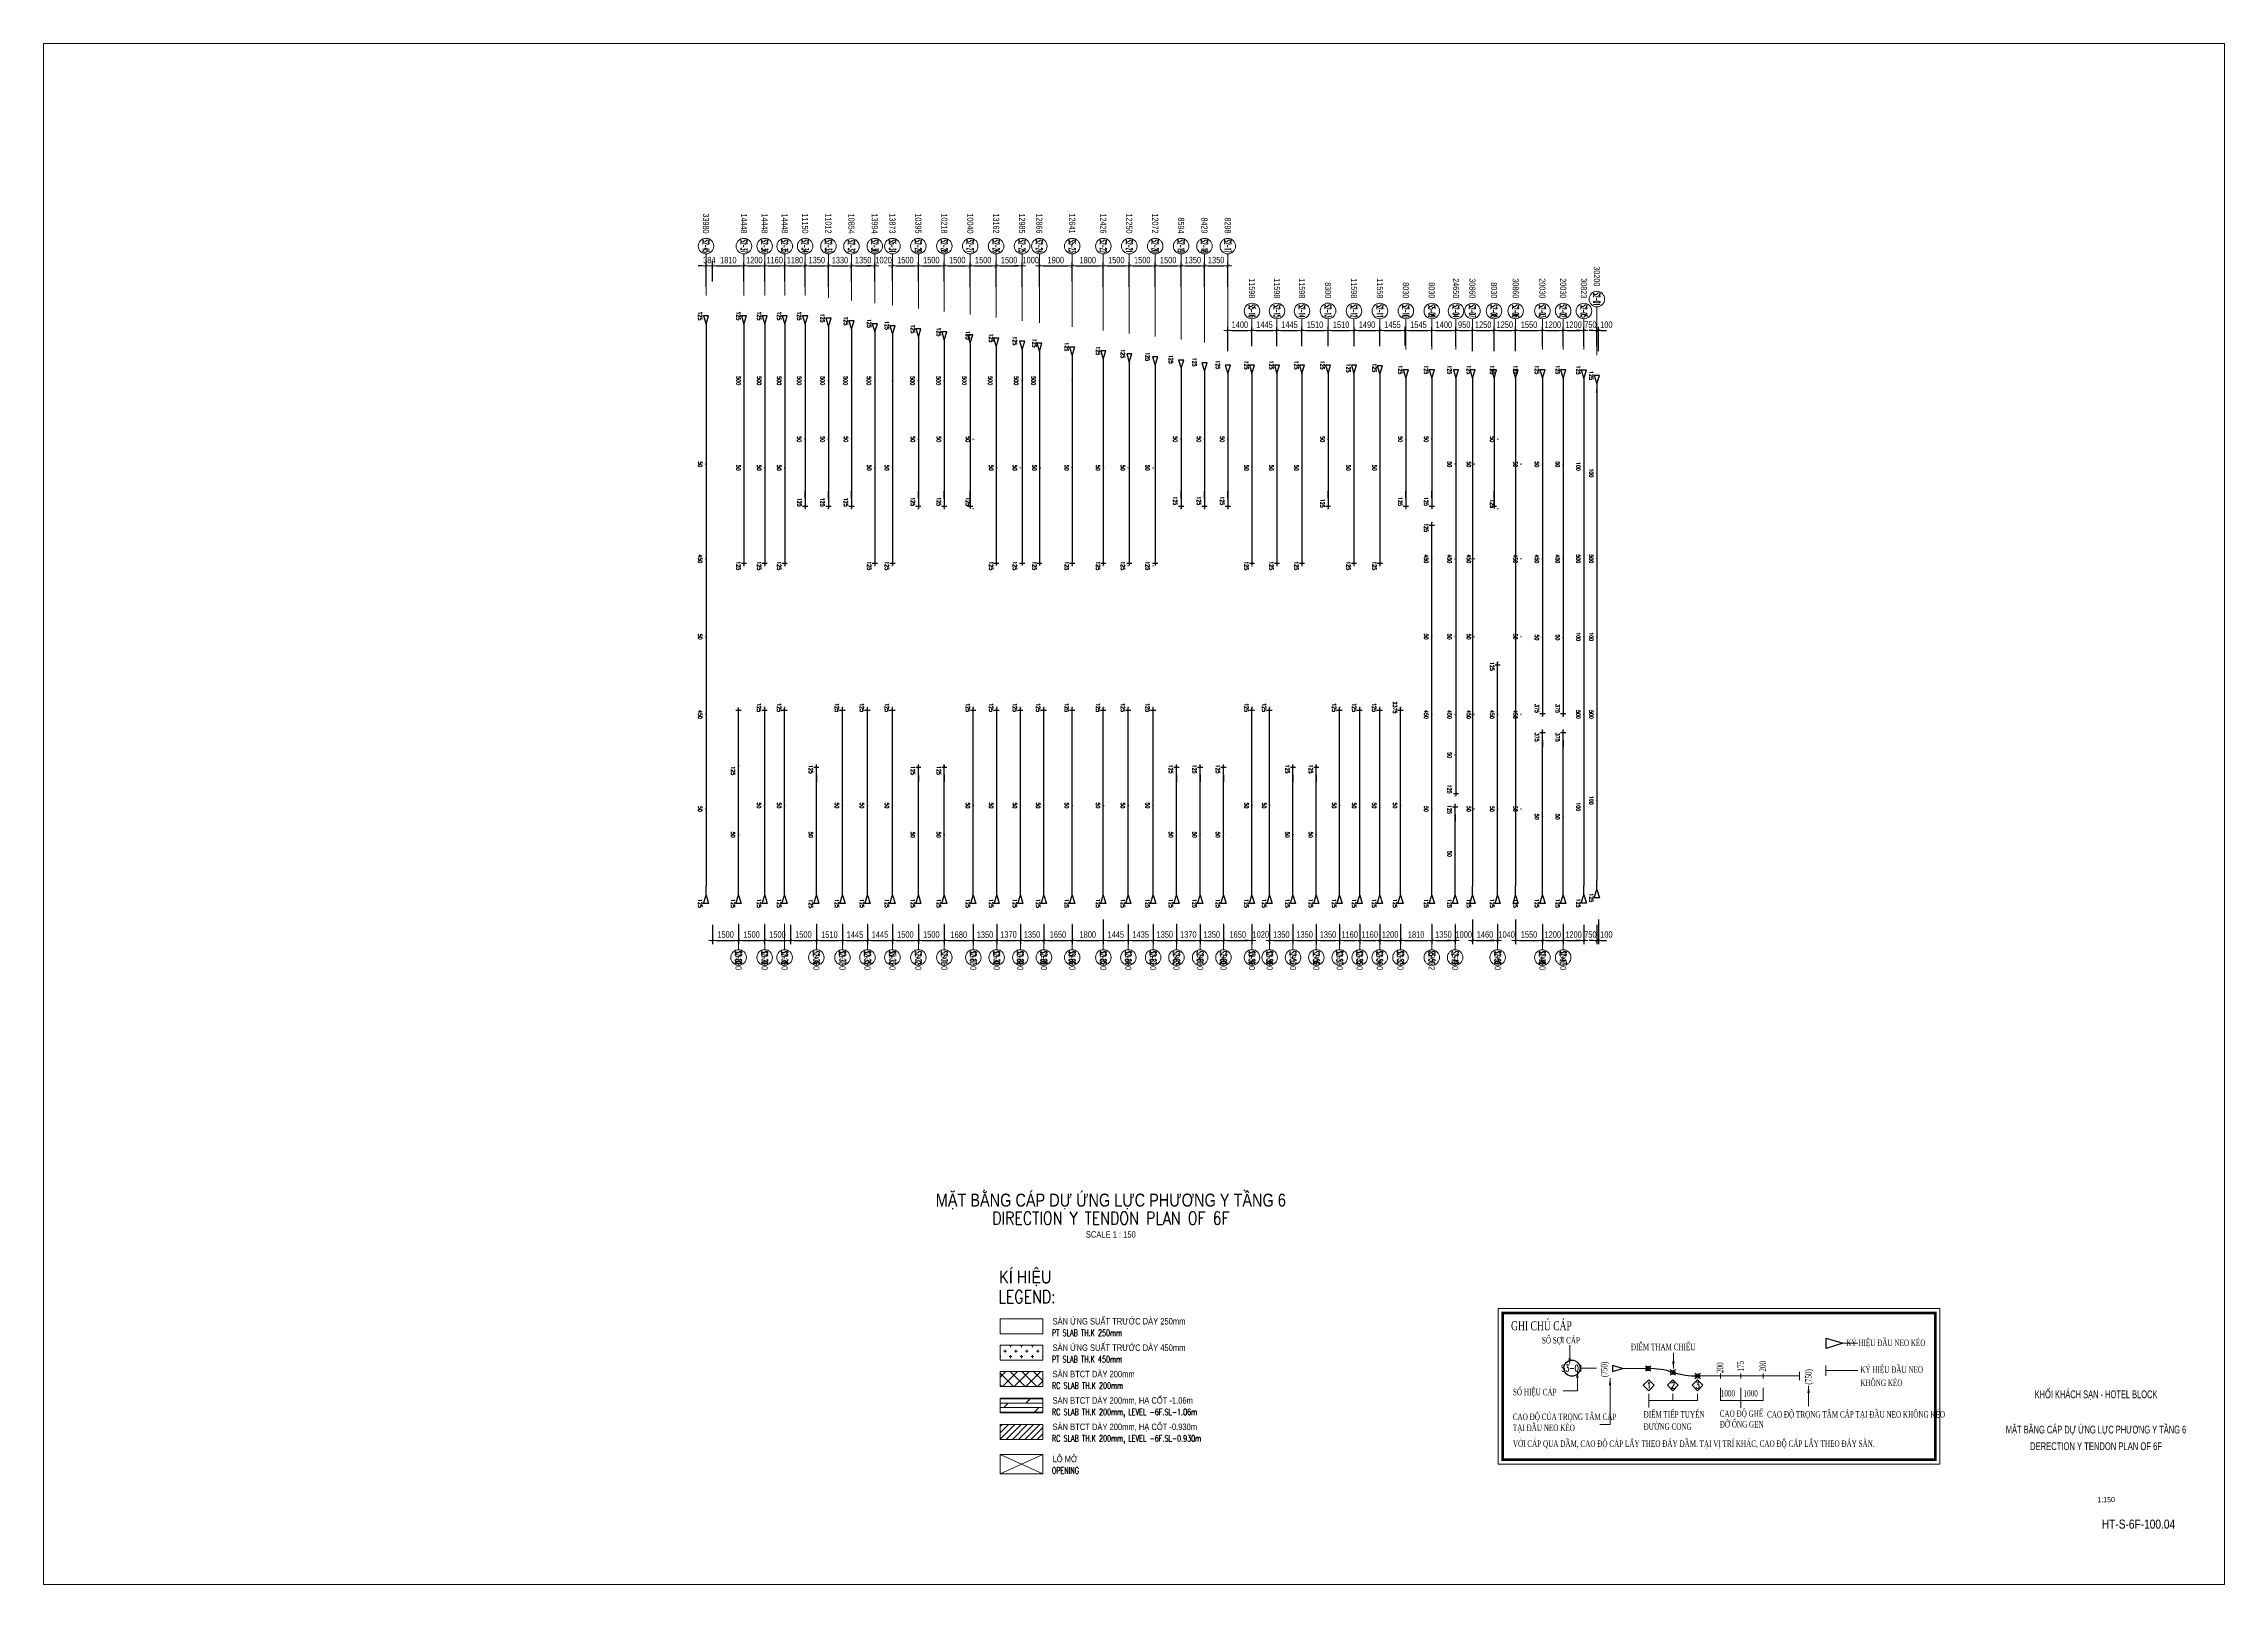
# Paper-space layout 'Layout1' of a CAD drawing. Header units: millimetres. Extents: x 0 to 841, y 0 to 594.
# The model-space entities are those that its viewports show. They can reach past a viewport. Long polylines and large blocks are cut down to what shows.
import ezdxf
from ezdxf.enums import TextEntityAlignment as Align

# ---------------------------------------------------------------- set-up
doc = ezdxf.new("R2010")
doc.units = ezdxf.units.MM
doc.linetypes.add('DASHED2', pattern=[9.525, 6.35, -3.175])
doc.layers.get('0').update_dxf_attribs({"lineweight": 20})
doc.layers.get('Defpoints').update_dxf_attribs({"color": 151, "lineweight": 9})
for name, color, linetype, lineweight in [('8.TEXT', 7, 'Continuous', 20), ('a.LEADER', 8, 'Continuous', 15), ('NDC_S-ANNO', 7, 'Continuous', 20), ('NDC_S-TENDON', 6, 'Continuous', 35), ('NDC_S_ANNO', 7, 'Continuous', 20), ('NDC_S_DIM', 1, 'Continuous', 15), ('NDC_S_ENG TEXT', 2, 'Continuous', 20), ('NDC_S_ENG TITLE', 3, 'Continuous', 20), ('NDC_S_HATCH MATERIAL', 8, 'Continuous', 13), ('NDC_S_OPENING', 9, 'DASHED2', 13), ('NDC_S_SLAB', 2, 'Continuous', 20), ('NDC_S_SYMBOL', 1, 'Continuous', 15), ('NDC_S_TEXT SYMBOL', 7, 'Continuous', 20), ('NDC_S_VN TEXT', 7, 'Continuous', 20), ('NDC_S_VN TITLE', 6, 'Continuous', 35)]:
    doc.layers.add(name, color=color, linetype=linetype, lineweight=lineweight)
for name, color, linetype in [('ARES_TAG', 3, 'Continuous'), ('FREY_CHR', 7, 'Continuous'), ('FREY_TENDON', 6, 'Continuous'), ('LH', 7, 'Continuous'), ('NDC_S_TENDON', 10, 'Continuous'), ('PT-HORI', 6, 'Continuous'), ('PT-VERT', 6, 'Continuous')]:
    doc.layers.add(name, color=color, linetype=linetype)
doc.layers.add('Current_plane_Column', color=7, linetype='Continuous', true_color=0x4b00ff)
doc.layers.add('NDC_LCAP', color=87, linetype='Continuous', plot=False)
doc.styles.add('$0$NDC_EN TXT', font='romans.shx', dxfattribs={"width": 0.8})
doc.styles.add('ARES_BIGTEXT', font='VHARIALN.TTF')
doc.styles.add('ARES_ROMANS_0.36', font='romans.shx', dxfattribs={"width": 0.36, "bigfont": 'vns.shx'})
doc.styles.add('NDC_ANNO', font='', dxfattribs={"width": 0.8})
doc.styles.add('NDC_ARIAL', font='arial.ttf', dxfattribs={"width": 0.85})
doc.styles.add('NDC_DIM', font='', dxfattribs={"width": 0.75})
doc.styles.add('NDC_EN TXT', font='romans.shx', dxfattribs={"width": 0.8})
doc.styles.add('NDC_VIE TXT', font='arial.ttf', dxfattribs={"width": 0.8})
doc.styles.add('T-NO', font='romans.shx', dxfattribs={"width": 0.8})
doc.styles.add('TM', font='romans.shx', dxfattribs={"width": 0.7})
doc.styles.add('Vnsimili', font='vntimeh.shx', dxfattribs={"width": 0.7})
doc.styles.get('NDC_ANNO').set_extended_font_data('Dotum')
doc.styles.get('NDC_DIM').set_extended_font_data('Dotum')
doc.dimstyles.new('NDC_dim_150', dxfattribs={"dimscale": 150, "dimtxt": 2.5, "dimasz": 1.5, "dimexe": 1.5, "dimexo": 2.5, "dimgap": 1, "dimtad": 1, "dimdec": 0, "dimzin": 0, "dimdsep": 46, "dimtxsty": 'NDC_DIM', "dimblk": 'DIMMARK', "dimcen": 0.09, "dimdle": 1.2, "dimclrd": 1, "dimclre": 1, "dimclrt": 3, "dimadec": 0, "dimazin": 0, "dimtfac": 1, "dimtdec": 0, "dimtix": 1, "dimtofl": 0, "dimtmove": 0, "dimatfit": 3, "dimfxl": 8, "dimfxlon": 1, "dimtolj": 1, "dimtzin": 0, "dimarcsym": 0})

psp = doc.layouts.get("Layout1")

# ---------------------------------------------------------------- texts
at = {"color": 1, "linetype": 'Continuous', "style": 'NDC_ARIAL', "width": 0.85}
psp.add_text('1:150', height=2, dxfattribs=at).set_placement((795.4, 32.69), align=Align.MIDDLE_CENTER)
at = {"color": 1, "linetype": 'Continuous', "char_height": 3, "style": 'NDC_ARIAL'}
for s, insert, width, attachment_point in [('{\\W0.6;KHỐI KHÁCH SẠN - HOTEL BLOCK}', (791.5, 72.93), 79.0015, 5), ('{\\W0.6;MẶT BẰNG CÁP DỰ ỨNG LỰC PHƯƠNG Y TẦNG 6}', (791.5, 61.17), 69.0096, 2), ('{\\W0.7;DERECTION Y TENDON PLAN OF 6F}', (791.5, 51.72), 65.5189, 8)]:
    psp.add_mtext(s, dxfattribs=dict(at, insert=insert, width=width, attachment_point=attachment_point))
at = {"color": 1, "linetype": 'Continuous', "insert": (822, 23.2), "char_height": 3.5, "attachment_point": 6, "style": 'NDC_ARIAL'}
psp.add_mtext('{\\W0.8;HT-S-6F-100.04}', dxfattribs=at)

msp = doc.modelspace()

# ---------------------------------------------------------------- texts
at = {"layer": 'NDC_S_ENG TEXT', "style": '$0$NDC_EN TXT'}
for s, height, width, p in [('LEGEND:', 750, 0.8, (535323.6, -14849.5)), ('PT SLAB TH.K 250mm', 375, 0.65, (538425.1, -16751)), ('PT SLAB TH.K 450mm', 375, 0.65, (538425.1, -18277)), ('RC SLAB TH.K 200mm', 375, 0.65, (538425.1, -19803)), ('RC SLAB TH.K 200mm, LEVEL -6F.SL-1.06m', 375, 0.65, (538425.1, -21329)), ('RC SLAB TH.K 200mm, LEVEL -6F.SL-0.930m', 375, 0.65, (538425.1, -22855)), ('OPENING', 375, 0.65, (538425.1, -24713.9))]:
    msp.add_text(s, height=height, dxfattribs=dict(at, width=width)).set_placement(p)
at = {"layer": 'NDC_S_VN TEXT', "style": 'NDC_VIE TXT', "width": 0.8}
msp.add_text('KÍ HIỆU', height=750, dxfattribs=at).set_placement((535373.8, -12958.4), align=Align.TOP_LEFT)
for s, p in [('SÀN ỨNG SUẤT TRƯỚC DÀY 250mm', (538463.4, -16082.2)), ('SÀN ỨNG SUẤT TRƯỚC DÀY 450mm', (538463.4, -17608.2)), ('SÀN BTCT DÀY 200mm', (538463.4, -19134.2)), ('SÀN BTCT DÀY 200mm, HẠ CỐT -1.06m', (538463.4, -20660.2)), ('SÀN BTCT DÀY 200mm, HẠ CỐT -0.930m', (538463.4, -22186.2)), ('LỖ MỞ', (538463.4, -24045.1))]:
    msp.add_text(s, height=375, dxfattribs=at).set_placement(p)

# ---------------------------------------------------------------- blocks, each defined once
blk = doc.blocks.new('Drawing name_symbol')
at = {"layer": 'NDC_S_ENG TITLE', "style": 'NDC_EN TXT', "width": 0.8}
blk.add_attdef('SECTDET1', text='', height=5, dxfattribs=at).set_placement((0, 1.01), align=Align.CENTER)
at = {"layer": 'NDC_S_TEXT SYMBOL', "lineweight": 25, "style": 'NDC_ANNO', "width": 0.8}
blk.add_attdef('SSCALE', text='', height=2.5, dxfattribs=at).set_placement((0, -4), align=Align.CENTER)
at = {"layer": 'NDC_S_VN TITLE', "style": 'NDC_VIE TXT', "width": 0.8}
blk.add_attdef('SECTDET2', text='', height=5, dxfattribs=at).set_placement((0, 7.97), align=Align.CENTER)
blk = doc.blocks.new('gcc')
at = {"color": 7, "ltscale": 250}
blk.add_lwpolyline([(421498, -404404), (452145, -404404), (452145, -415195), (421498, -415195)], close=True, dxfattribs=at)
at = {"color": 7, "ltscale": 250, "const_width": 180}
blk.add_lwpolyline([(421811, -404717), (451832, -404717), (451832, -414882), (421811, -414882)], close=True, dxfattribs=at)
at = {"layer": 'a.LEADER', "color": 9, "linetype": 'Continuous'}
for p, q in [((426454, -407856), (426454, -406943)), ((426990, -408720), (426990, -410111)), ((428308, -408538), (427172, -408538)), ((433655, -408568), (433655, -407478)), ((425995, -410111), (426990, -410111)), ((429256, -409238), (429256, -412447)), ((436919, -410785), (436919, -409894)), ((438344, -411294), (438344, -409894)), ((439883, -410785), (439883, -409894)), ((443040, -409756), (443040, -411180)), ((431945, -410308), (431945, -411277)), ((431945, -410785), (435325, -410785)), ((433616, -410308), (433616, -410785)), ((435325, -410308), (435325, -410785)), ((436919, -410785), (439883, -410785)), ((429256, -412447), (428546, -412447))]:
    blk.add_line(p, q, dxfattribs=at)
at = {"layer": 'a.LEADER', "color": 4, "ltscale": 2}
blk.add_line((445410, -406809), (446425, -406809), dxfattribs=at)
at = {"layer": 'a.LEADER', "color": 4, "linetype": 'Continuous'}
for p, q in [((430115, -408563), (431900, -408563)), ((435339, -409081), (442418, -409081))]:
    blk.add_line(p, q, dxfattribs=at)
at = {"layer": 'a.LEADER'}
for p, q in [((432091, -408754), (431709, -408372)), ((431709, -408754), (432091, -408372)), ((433810, -409013), (433429, -408631)), ((433429, -409013), (433810, -408631)), ((435530, -409272), (435148, -408890)), ((435148, -409272), (435530, -408890))]:
    blk.add_line(p, q, dxfattribs=at)
at = {"layer": 'a.LEADER', "color": 4, "ltscale": 150, "extrusion": (-0.037273, 1.4712e-13, 0.999305)}
blk.add_line((444242, -409065, -57), (444242, -408345, -57), dxfattribs=at)
at = {"layer": 'a.LEADER', "color": 4, "ltscale": 2, "extrusion": (-0.037273, 1.4712e-13, 0.999305)}
blk.add_line((444258, -408705), (446451, -408705, 98), dxfattribs=at)
at = {"layer": 'a.LEADER', "linetype": 'Continuous'}
for p, q in [((436919, -409261), (436919, -408901)), ((438344, -409261), (438344, -408901)), ((439883, -409261), (439883, -408901))]:
    blk.add_line(p, q, dxfattribs=at)
at = {"layer": 'a.LEADER', "color": 4}
blk.add_line((442418, -408788), (442418, -409375), dxfattribs=at)
at = {"layer": 'FREY_CHR'}
for centre in [(431900, -408563), (433619, -408822), (435339, -409081)]:
    blk.add_circle(centre, 144, dxfattribs=at)
at = {"layer": 'FREY_TENDON', "color": 4, "ltscale": 150}
blk.add_lwpolyline([(444258, -406449), (445410, -406809), (444258, -407169)], close=True, dxfattribs=at)
at = {"layer": 'LH', "color": 9, "linetype": 'Continuous'}
for points in [[(431945, -410106), (432323, -409728), (431945, -409349), (431566, -409728)], [(433616, -410106), (433995, -409728), (433616, -409349), (433238, -409728)], [(435325, -410106), (435704, -409728), (435325, -409349), (434947, -409728)]]:
    blk.add_lwpolyline(points, close=True, dxfattribs=at)
blk.add_circle((426615, -408538), 557, dxfattribs=at)
for points in [[(426537, -407856), (426371, -407856), (426454, -408353)], [(426907, -409217), (427072, -409217), (426990, -408720)], [(433738, -408072), (433572, -408072), (433655, -408568)], [(429173, -409734), (429338, -409734), (429256, -409238)], [(442957, -410252), (443123, -410252), (443040, -409756)]]:
    blk.add_solid(points, dxfattribs=at)
at = {"layer": 'PT-HORI', "color": 4, "linetype": 'Continuous'}
for centre, start, end in [((431900, -414399), 72.86861, 90), ((435339, -403245), 252.86861, 270)]:
    blk.add_arc(centre, 5836, start, end, dxfattribs=at)
at = {"layer": 'PT-VERT', "color": 4}
blk.add_lwpolyline([(429420, -408361), (429420, -408766), (430115, -408563)], close=True, dxfattribs=at)
at = {"layer": '8.TEXT', "color": 7, "style": 'Vnsimili'}
for s, height, width, p in [('ghi chó c¸p', 629.97, 0.7, (422386, -405907)), ('sè sîi c¸p', 450, 0.6, (424530, -406826)), ('®iÓm tham chiÕu', 450, 0.6, (430708, -407290)), ('              ký hiÖu ®Çu neo kÐo', 450, 0.6, (443925, -407004)), ('ký hiÖu ®Çu neo', 450, 0.6, (446630, -408860)), ('sè hiÖu c¸p', 450, 0.6, (422518, -410420)), ('1000', 450, 0.6, (436942, -410505)), ('1000', 450, 0.6, (438524, -410505)), ('kh«ng KÐO', 450, 0.6, (446630, -409782)), ('cao ®é cña träng t©m c¸p ', 450, 0.6, (422508, -412138)), ('®iÓm tiÕp tuyÕn ', 450, 0.6, (431585, -411969)), ('cao ®é ghÕ', 450, 0.6, (436870, -411915)), ('cao ®é träng t©m c¸p t¹i ®Çu neo kh«ng kÐo', 450, 0.6, (440157, -411968)), ('t¹i ®Çu neo kÐo', 450, 0.6, (422514, -412901)), ('®\xadêng cong', 450, 0.6, (431585, -412817)), ('®ì èng gen', 450, 0.6, (436870, -412656)), ('víi c¸p qua dÇm, cao ®é c¸p lÊy theo ®¸y dÇm. t¹i vÞ trÝ kh¸c, cao ®é c¸p lÊy theo ®¸y sµn.', 450, 0.6, (422514, -414001))]:
    blk.add_text(s, height=height, dxfattribs=dict(at, width=width)).set_placement(p)
at = {"layer": '8.TEXT', "color": 7, "linetype": 'Continuous', "style": 'T-NO', "width": 0.6}
blk.add_text('S3-01', height=450, dxfattribs=at).set_placement((426615, -408538), align=Align.MIDDLE)
at = {"layer": '8.TEXT', "color": 7, "style": 'Vnsimili', "width": 0.6}
for s, p in [('(750)', (429072, -409159)), ('200', (437113, -408880)), ('175', (438546, -408777)), ('200', (440085, -408777)), ('(750)', (443248, -409677))]:
    blk.add_text(s, height=450, rotation=90, dxfattribs=at).set_placement(p)
at = {"layer": '8.TEXT', "color": 7, "ltscale": 150, "style": 'TM', "width": 0.7}
for s, p in [('1', (431956, -409731)), ('2', (433628, -409731)), ('3', (435337, -409731))]:
    blk.add_text(s, height=450, dxfattribs=at).set_placement(p, align=Align.MIDDLE_CENTER)
blk = doc.blocks.new('*U521')
at = {"layer": 'NDC_S_SYMBOL', "color": 3}
blk.add_line((-7592, 0), (-5823, 0), dxfattribs=at)
blk.add_circle((-8042, 0), 450, dxfattribs=at)
at = {"layer": 'NDC_S_TENDON'}
for p, q in [((-3644, 0), (-3144, 0)), ((-3144, 0), (2787, 0)), ((2787, 0), (14387, 0)), ((14387, 0), (15387, 0)), ((15237, -150), (15237, 150))]:
    blk.add_line(p, q, dxfattribs=at)
blk.add_lwpolyline([(-4164, 0), (-4644, 150), (-4644, -150), (-4164, 0), (-3644, 0)], dxfattribs=at)
at = {"layer": 'ARES_TAG', "style": 'ARES_ROMANS_0.36', "width": 0.36}
blk.add_attdef('S3', text='', height=375, dxfattribs=at).set_placement((-8042, 0), align=Align.MIDDLE_CENTER)
at = {"layer": 'NDC_LCAP', "style": 'ARES_BIGTEXT'}
blk.add_attdef('L', text='', height=350, dxfattribs=at).set_placement((-8773, 0), align=Align.MIDDLE_RIGHT)
blk = doc.blocks.new('*U522')
at = {"layer": 'NDC_S_SYMBOL', "color": 3}
blk.add_line((-9324, 0), (-7824, 0), dxfattribs=at)
blk.add_circle((-9774, 0), 450, dxfattribs=at)
at = {"layer": 'NDC_S_TENDON'}
for p, q in [((-5644, 0), (-3144, 0)), ((-3144, 0), (2787, 0)), ((2787, 0), (2386, 0)), ((2386, 0), (3386, 0)), ((3236, -150), (3236, 150))]:
    blk.add_line(p, q, dxfattribs=at)
blk.add_lwpolyline([(-6164, 0), (-6644, 150), (-6644, -150), (-6164, 0), (-5644, 0)], dxfattribs=at)
at = {"layer": 'ARES_TAG', "style": 'ARES_ROMANS_0.36', "width": 0.36}
blk.add_attdef('S3', text='', height=375, dxfattribs=at).set_placement((-9774, 0), align=Align.MIDDLE_CENTER)
at = {"layer": 'NDC_LCAP', "style": 'ARES_BIGTEXT'}
blk.add_attdef('L', text='', height=350, dxfattribs=at).set_placement((-10505, 0), align=Align.MIDDLE_RIGHT)
blk = doc.blocks.new('*U518')
at = {"layer": 'NDC_S_SYMBOL', "color": 3}
blk.add_line((-9324, 0), (-7824, 0), dxfattribs=at)
blk.add_circle((-9774, 0), 450, dxfattribs=at)
at = {"layer": 'NDC_S_TENDON'}
for p, q in [((-5644, 0), (-3144, 0)), ((-3144, 0), (2787, 0)), ((2787, 0), (2386, 0)), ((2386, 0), (3386, 0)), ((3236, -150), (3236, 150))]:
    blk.add_line(p, q, dxfattribs=at)
blk.add_lwpolyline([(-6164, 0), (-6644, 150), (-6644, -150), (-6164, 0), (-5644, 0)], dxfattribs=at)
at = {"layer": 'ARES_TAG', "style": 'ARES_ROMANS_0.36', "width": 0.36}
blk.add_attdef('S3', text='', height=375, dxfattribs=at).set_placement((-9774, 0), align=Align.MIDDLE_CENTER)
at = {"layer": 'NDC_LCAP', "style": 'ARES_BIGTEXT'}
blk.add_attdef('L', text='', height=350, dxfattribs=at).set_placement((-10505, 0), align=Align.MIDDLE_RIGHT)
blk = doc.blocks.new('*U551')
at = {"layer": 'NDC_S_SYMBOL', "color": 3}
blk.add_line((-7323, 0), (-5823, 0), dxfattribs=at)
blk.add_circle((-7773, 0), 450, dxfattribs=at)
at = {"layer": 'NDC_S_TENDON'}
for p, q in [((-3644, 0), (-3144, 0)), ((-3144, 0), (2787, 0)), ((2787, 0), (5686, 0)), ((5686, 0), (6686, 0)), ((6536, -150), (6536, 150))]:
    blk.add_line(p, q, dxfattribs=at)
blk.add_lwpolyline([(-4164, 0), (-4644, 150), (-4644, -150), (-4164, 0), (-3644, 0)], dxfattribs=at)
at = {"layer": 'ARES_TAG', "style": 'ARES_ROMANS_0.36', "width": 0.36}
blk.add_attdef('S3', text='', height=375, dxfattribs=at).set_placement((-7773, 0), align=Align.MIDDLE_CENTER)
at = {"layer": 'NDC_LCAP', "style": 'ARES_BIGTEXT'}
blk.add_attdef('L', text='', height=350, dxfattribs=at).set_placement((-8504, 0), align=Align.MIDDLE_RIGHT)
blk = doc.blocks.new('*U542')
at = {"layer": 'NDC_S_SYMBOL', "color": 3}
blk.add_line((-7323, 0), (-5823, 0), dxfattribs=at)
blk.add_circle((-7773, 0), 450, dxfattribs=at)
at = {"layer": 'NDC_S_TENDON'}
for p, q in [((-3644, 0), (-3144, 0)), ((-3144, 0), (2787, 0)), ((2787, 0), (2386, 0)), ((2386, 0), (3386, 0)), ((3236, -150), (3236, 150))]:
    blk.add_line(p, q, dxfattribs=at)
blk.add_lwpolyline([(-4164, 0), (-4644, 150), (-4644, -150), (-4164, 0), (-3644, 0)], dxfattribs=at)
at = {"layer": 'ARES_TAG', "style": 'ARES_ROMANS_0.36', "width": 0.36}
blk.add_attdef('S3', text='', height=375, dxfattribs=at).set_placement((-7773, 0), align=Align.MIDDLE_CENTER)
at = {"layer": 'NDC_LCAP', "style": 'ARES_BIGTEXT'}
blk.add_attdef('L', text='', height=350, dxfattribs=at).set_placement((-8504, 0), align=Align.MIDDLE_RIGHT)
blk = doc.blocks.new('*U543')
at = {"layer": 'NDC_S_SYMBOL', "color": 3}
blk.add_line((-7323, 0), (-5823, 0), dxfattribs=at)
blk.add_circle((-7773, 0), 450, dxfattribs=at)
at = {"layer": 'NDC_S_TENDON'}
for p, q in [((-3644, 0), (-3144, 0)), ((-3144, 0), (2787, 0)), ((2787, 0), (5686, 0)), ((5686, 0), (6686, 0)), ((6536, -150), (6536, 150))]:
    blk.add_line(p, q, dxfattribs=at)
blk.add_lwpolyline([(-4164, 0), (-4644, 150), (-4644, -150), (-4164, 0), (-3644, 0)], dxfattribs=at)
at = {"layer": 'ARES_TAG', "style": 'ARES_ROMANS_0.36', "width": 0.36}
blk.add_attdef('S3', text='', height=375, dxfattribs=at).set_placement((-7773, 0), align=Align.MIDDLE_CENTER)
at = {"layer": 'NDC_LCAP', "style": 'ARES_BIGTEXT'}
blk.add_attdef('L', text='', height=350, dxfattribs=at).set_placement((-8504, 0), align=Align.MIDDLE_RIGHT)
blk = doc.blocks.new('*U548')
at = {"layer": 'NDC_S_SYMBOL', "color": 3}
blk.add_line((-7323, 0), (-5823, 0), dxfattribs=at)
blk.add_circle((-7773, 0), 450, dxfattribs=at)
at = {"layer": 'NDC_S_TENDON'}
for p, q in [((-3644, 0), (-3144, 0)), ((-3144, 0), (2787, 0)), ((2787, 0), (2386, 0)), ((2386, 0), (3386, 0)), ((3236, -150), (3236, 150))]:
    blk.add_line(p, q, dxfattribs=at)
blk.add_lwpolyline([(-4164, 0), (-4644, 150), (-4644, -150), (-4164, 0), (-3644, 0)], dxfattribs=at)
at = {"layer": 'ARES_TAG', "style": 'ARES_ROMANS_0.36', "width": 0.36}
blk.add_attdef('S3', text='', height=375, dxfattribs=at).set_placement((-7773, 0), align=Align.MIDDLE_CENTER)
at = {"layer": 'NDC_LCAP', "style": 'ARES_BIGTEXT'}
blk.add_attdef('L', text='', height=350, dxfattribs=at).set_placement((-8504, 0), align=Align.MIDDLE_RIGHT)
blk = doc.blocks.new('*U549')
at = {"layer": 'NDC_S_SYMBOL', "color": 3}
blk.add_line((-7323, 0), (-5823, 0), dxfattribs=at)
blk.add_circle((-7773, 0), 450, dxfattribs=at)
at = {"layer": 'NDC_S_TENDON'}
for p, q in [((-3644, 0), (-3144, 0)), ((-3144, 0), (2787, 0)), ((2787, 0), (5686, 0)), ((5686, 0), (6686, 0)), ((6536, -150), (6536, 150))]:
    blk.add_line(p, q, dxfattribs=at)
blk.add_lwpolyline([(-4164, 0), (-4644, 150), (-4644, -150), (-4164, 0), (-3644, 0)], dxfattribs=at)
at = {"layer": 'ARES_TAG', "style": 'ARES_ROMANS_0.36', "width": 0.36}
blk.add_attdef('S3', text='', height=375, dxfattribs=at).set_placement((-7773, 0), align=Align.MIDDLE_CENTER)
at = {"layer": 'NDC_LCAP', "style": 'ARES_BIGTEXT'}
blk.add_attdef('L', text='', height=350, dxfattribs=at).set_placement((-8504, 0), align=Align.MIDDLE_RIGHT)
blk = doc.blocks.new('*U550')
at = {"layer": 'NDC_S_SYMBOL', "color": 3}
blk.add_line((-7323, 0), (-5823, 0), dxfattribs=at)
blk.add_circle((-7773, 0), 450, dxfattribs=at)
at = {"layer": 'NDC_S_TENDON'}
for p, q in [((-3644, 0), (-3144, 0)), ((-3144, 0), (2787, 0)), ((2787, 0), (5686, 0)), ((5686, 0), (6686, 0)), ((6536, -150), (6536, 150))]:
    blk.add_line(p, q, dxfattribs=at)
blk.add_lwpolyline([(-4164, 0), (-4644, 150), (-4644, -150), (-4164, 0), (-3644, 0)], dxfattribs=at)
at = {"layer": 'ARES_TAG', "style": 'ARES_ROMANS_0.36', "width": 0.36}
blk.add_attdef('S3', text='', height=375, dxfattribs=at).set_placement((-7773, 0), align=Align.MIDDLE_CENTER)
at = {"layer": 'NDC_LCAP', "style": 'ARES_BIGTEXT'}
blk.add_attdef('L', text='', height=350, dxfattribs=at).set_placement((-8504, 0), align=Align.MIDDLE_RIGHT)
blk = doc.blocks.new('*U577')
at = {"layer": 'NDC_S_SYMBOL', "color": 3}
blk.add_line((-7323, 0), (-5823, 0), dxfattribs=at)
blk.add_circle((-7773, 0), 450, dxfattribs=at)
at = {"layer": 'NDC_S_TENDON'}
for p, q in [((-3644, 0), (-3144, 0)), ((-3144, 0), (2787, 0)), ((2787, 0), (5686, 0)), ((5686, 0), (6686, 0)), ((6536, -150), (6536, 150))]:
    blk.add_line(p, q, dxfattribs=at)
blk.add_lwpolyline([(-4164, 0), (-4644, 150), (-4644, -150), (-4164, 0), (-3644, 0)], dxfattribs=at)
at = {"layer": 'ARES_TAG', "style": 'ARES_ROMANS_0.36', "width": 0.36}
blk.add_attdef('S3', text='', height=375, dxfattribs=at).set_placement((-7773, 0), align=Align.MIDDLE_CENTER)
at = {"layer": 'NDC_LCAP', "style": 'ARES_BIGTEXT'}
blk.add_attdef('L', text='', height=350, dxfattribs=at).set_placement((-8504, 0), align=Align.MIDDLE_RIGHT)
blk = doc.blocks.new('*U539')
at = {"layer": 'NDC_S_SYMBOL', "color": 3}
blk.add_line((-7323, 0), (-5823, 0), dxfattribs=at)
blk.add_circle((-7773, 0), 450, dxfattribs=at)
at = {"layer": 'NDC_S_TENDON'}
for p, q in [((-3644, 0), (-3144, 0)), ((-3144, 0), (2787, 0)), ((2787, 0), (5686, 0)), ((5686, 0), (6686, 0)), ((6536, -150), (6536, 150))]:
    blk.add_line(p, q, dxfattribs=at)
blk.add_lwpolyline([(-4164, 0), (-4644, 150), (-4644, -150), (-4164, 0), (-3644, 0)], dxfattribs=at)
at = {"layer": 'ARES_TAG', "style": 'ARES_ROMANS_0.36', "width": 0.36}
blk.add_attdef('S3', text='', height=375, dxfattribs=at).set_placement((-7773, 0), align=Align.MIDDLE_CENTER)
at = {"layer": 'NDC_LCAP', "style": 'ARES_BIGTEXT'}
blk.add_attdef('L', text='', height=350, dxfattribs=at).set_placement((-8504, 0), align=Align.MIDDLE_RIGHT)
blk = doc.blocks.new('*U540')
at = {"layer": 'NDC_S_SYMBOL', "color": 3}
blk.add_line((-7323, 0), (-5823, 0), dxfattribs=at)
blk.add_circle((-7773, 0), 450, dxfattribs=at)
at = {"layer": 'NDC_S_TENDON'}
for p, q in [((-3644, 0), (-3144, 0)), ((-3144, 0), (2787, 0)), ((2787, 0), (2386, 0)), ((2386, 0), (3386, 0)), ((3236, -150), (3236, 150))]:
    blk.add_line(p, q, dxfattribs=at)
blk.add_lwpolyline([(-4164, 0), (-4644, 150), (-4644, -150), (-4164, 0), (-3644, 0)], dxfattribs=at)
at = {"layer": 'ARES_TAG', "style": 'ARES_ROMANS_0.36', "width": 0.36}
blk.add_attdef('S3', text='', height=375, dxfattribs=at).set_placement((-7773, 0), align=Align.MIDDLE_CENTER)
at = {"layer": 'NDC_LCAP', "style": 'ARES_BIGTEXT'}
blk.add_attdef('L', text='', height=350, dxfattribs=at).set_placement((-8504, 0), align=Align.MIDDLE_RIGHT)
blk = doc.blocks.new('*U538')
at = {"layer": 'NDC_S_SYMBOL', "color": 3}
blk.add_line((-7323, 0), (-5823, 0), dxfattribs=at)
blk.add_circle((-7773, 0), 450, dxfattribs=at)
at = {"layer": 'NDC_S_TENDON'}
for p, q in [((-3644, 0), (-3144, 0)), ((-3144, 0), (2787, 0)), ((2787, 0), (5686, 0)), ((5686, 0), (6686, 0)), ((6536, -150), (6536, 150))]:
    blk.add_line(p, q, dxfattribs=at)
blk.add_lwpolyline([(-4164, 0), (-4644, 150), (-4644, -150), (-4164, 0), (-3644, 0)], dxfattribs=at)
at = {"layer": 'ARES_TAG', "style": 'ARES_ROMANS_0.36', "width": 0.36}
blk.add_attdef('S3', text='', height=375, dxfattribs=at).set_placement((-7773, 0), align=Align.MIDDLE_CENTER)
at = {"layer": 'NDC_LCAP', "style": 'ARES_BIGTEXT'}
blk.add_attdef('L', text='', height=350, dxfattribs=at).set_placement((-8504, 0), align=Align.MIDDLE_RIGHT)
blk = doc.blocks.new('*U552')
at = {"layer": 'NDC_S_SYMBOL', "color": 3}
blk.add_line((-7323, 0), (-5823, 0), dxfattribs=at)
blk.add_circle((-7773, 0), 450, dxfattribs=at)
at = {"layer": 'NDC_S_TENDON'}
for p, q in [((-3644, 0), (-3144, 0)), ((-3144, 0), (2787, 0)), ((2787, 0), (5686, 0)), ((5686, 0), (6686, 0)), ((6536, -150), (6536, 150))]:
    blk.add_line(p, q, dxfattribs=at)
blk.add_lwpolyline([(-4164, 0), (-4644, 150), (-4644, -150), (-4164, 0), (-3644, 0)], dxfattribs=at)
at = {"layer": 'ARES_TAG', "style": 'ARES_ROMANS_0.36', "width": 0.36}
blk.add_attdef('S3', text='', height=375, dxfattribs=at).set_placement((-7773, 0), align=Align.MIDDLE_CENTER)
at = {"layer": 'NDC_LCAP', "style": 'ARES_BIGTEXT'}
blk.add_attdef('L', text='', height=350, dxfattribs=at).set_placement((-8504, 0), align=Align.MIDDLE_RIGHT)
blk = doc.blocks.new('*U553')
at = {"layer": 'NDC_S_SYMBOL', "color": 3}
blk.add_line((-7323, 0), (-5823, 0), dxfattribs=at)
blk.add_circle((-7773, 0), 450, dxfattribs=at)
at = {"layer": 'NDC_S_TENDON'}
for p, q in [((-3644, 0), (-3144, 0)), ((-3144, 0), (2787, 0)), ((2787, 0), (5686, 0)), ((5686, 0), (6686, 0)), ((6536, -150), (6536, 150))]:
    blk.add_line(p, q, dxfattribs=at)
blk.add_lwpolyline([(-4164, 0), (-4644, 150), (-4644, -150), (-4164, 0), (-3644, 0)], dxfattribs=at)
at = {"layer": 'ARES_TAG', "style": 'ARES_ROMANS_0.36', "width": 0.36}
blk.add_attdef('S3', text='', height=375, dxfattribs=at).set_placement((-7773, 0), align=Align.MIDDLE_CENTER)
at = {"layer": 'NDC_LCAP', "style": 'ARES_BIGTEXT'}
blk.add_attdef('L', text='', height=350, dxfattribs=at).set_placement((-8504, 0), align=Align.MIDDLE_RIGHT)
blk = doc.blocks.new('*U554')
at = {"layer": 'NDC_S_SYMBOL', "color": 3}
blk.add_line((-7323, 0), (-5823, 0), dxfattribs=at)
blk.add_circle((-7773, 0), 450, dxfattribs=at)
at = {"layer": 'NDC_S_TENDON'}
for p, q in [((-3644, 0), (-3144, 0)), ((-3144, 0), (2787, 0)), ((2787, 0), (5686, 0)), ((5686, 0), (6686, 0)), ((6536, -150), (6536, 150))]:
    blk.add_line(p, q, dxfattribs=at)
blk.add_lwpolyline([(-4164, 0), (-4644, 150), (-4644, -150), (-4164, 0), (-3644, 0)], dxfattribs=at)
at = {"layer": 'ARES_TAG', "style": 'ARES_ROMANS_0.36', "width": 0.36}
blk.add_attdef('S3', text='', height=375, dxfattribs=at).set_placement((-7773, 0), align=Align.MIDDLE_CENTER)
at = {"layer": 'NDC_LCAP', "style": 'ARES_BIGTEXT'}
blk.add_attdef('L', text='', height=350, dxfattribs=at).set_placement((-8504, 0), align=Align.MIDDLE_RIGHT)
blk = doc.blocks.new('*U534')
at = {"layer": 'NDC_S_SYMBOL', "color": 3}
blk.add_line((-5023, 0), (-3523, 0), dxfattribs=at)
blk.add_circle((-5473, 0), 450, dxfattribs=at)
at = {"layer": 'NDC_S_TENDON'}
for p, q in [((-1344, 0), (-1248, 0)), ((-1248, 0), (2787, 0)), ((2787, 0), (2386, 0)), ((2386, 0), (3386, 0)), ((3236, -150), (3236, 150))]:
    blk.add_line(p, q, dxfattribs=at)
blk.add_lwpolyline([(-1864, 0), (-2344, 150), (-2344, -150), (-1864, 0), (-1344, 0)], dxfattribs=at)
at = {"layer": 'ARES_TAG', "style": 'ARES_ROMANS_0.36', "width": 0.36}
blk.add_attdef('S3', text='', height=375, dxfattribs=at).set_placement((-5473, 0), align=Align.MIDDLE_CENTER)
at = {"layer": 'NDC_LCAP', "style": 'ARES_BIGTEXT'}
blk.add_attdef('L', text='', height=350, dxfattribs=at).set_placement((-6204, 0), align=Align.MIDDLE_RIGHT)
blk = doc.blocks.new('*U535')
at = {"layer": 'NDC_S_SYMBOL', "color": 3}
blk.add_line((-7592, 0), (-5823, 0), dxfattribs=at)
blk.add_circle((-8042, 0), 450, dxfattribs=at)
at = {"layer": 'NDC_S_TENDON'}
for p, q in [((-3644, 0), (-3144, 0)), ((-3144, 0), (2787, 0)), ((2787, 0), (19006, 0)), ((19006, 0), (20006, 0)), ((19856, -150), (19856, 150))]:
    blk.add_line(p, q, dxfattribs=at)
blk.add_lwpolyline([(-4164, 0), (-4644, 150), (-4644, -150), (-4164, 0), (-3644, 0)], dxfattribs=at)
at = {"layer": 'ARES_TAG', "style": 'ARES_ROMANS_0.36', "width": 0.36}
blk.add_attdef('S3', text='', height=375, dxfattribs=at).set_placement((-8042, 0), align=Align.MIDDLE_CENTER)
at = {"layer": 'NDC_LCAP', "style": 'ARES_BIGTEXT'}
blk.add_attdef('L', text='', height=350, dxfattribs=at).set_placement((-8773, 0), align=Align.MIDDLE_RIGHT)
blk = doc.blocks.new('*U520')
at = {"layer": 'NDC_S_SYMBOL', "color": 3}
blk.add_line((-7591, 0), (-5823, 0), dxfattribs=at)
blk.add_circle((-8041, 0), 450, dxfattribs=at)
at = {"layer": 'NDC_S_TENDON'}
for p, q in [((-3644, 0), (-3144, 0)), ((-3144, 0), (2787, 0)), ((2787, 0), (14387, 0)), ((14387, 0), (15387, 0)), ((15237, -150), (15237, 150))]:
    blk.add_line(p, q, dxfattribs=at)
blk.add_lwpolyline([(-4164, 0), (-4644, 150), (-4644, -150), (-4164, 0), (-3644, 0)], dxfattribs=at)
at = {"layer": 'ARES_TAG', "style": 'ARES_ROMANS_0.36', "width": 0.36}
blk.add_attdef('S3', text='', height=375, dxfattribs=at).set_placement((-8041, 0), align=Align.MIDDLE_CENTER)
at = {"layer": 'NDC_LCAP', "style": 'ARES_BIGTEXT'}
blk.add_attdef('L', text='', height=350, dxfattribs=at).set_placement((-8772, 0), align=Align.MIDDLE_RIGHT)
blk = doc.blocks.new('*U519')
at = {"layer": 'NDC_S_SYMBOL', "color": 3}
blk.add_line((-7323, 0), (-5823, 0), dxfattribs=at)
blk.add_circle((-7773, 0), 450, dxfattribs=at)
at = {"layer": 'NDC_S_TENDON'}
for p, q in [((-3644, 0), (-3144, 0)), ((-3144, 0), (2787, 0)), ((2787, 0), (16388, 0)), ((16388, 0), (17388, 0)), ((17238, -150), (17238, 150))]:
    blk.add_line(p, q, dxfattribs=at)
blk.add_lwpolyline([(-4164, 0), (-4644, 150), (-4644, -150), (-4164, 0), (-3644, 0)], dxfattribs=at)
at = {"layer": 'ARES_TAG', "style": 'ARES_ROMANS_0.36', "width": 0.36}
blk.add_attdef('S3', text='', height=375, dxfattribs=at).set_placement((-7773, 0), align=Align.MIDDLE_CENTER)
at = {"layer": 'NDC_LCAP', "style": 'ARES_BIGTEXT'}
blk.add_attdef('L', text='', height=350, dxfattribs=at).set_placement((-8504, 0), align=Align.MIDDLE_RIGHT)
blk = doc.blocks.new('*U544')
at = {"layer": 'NDC_S_SYMBOL', "color": 3}
blk.add_line((-7323, 0), (-5823, 0), dxfattribs=at)
blk.add_circle((-7773, 0), 450, dxfattribs=at)
at = {"layer": 'NDC_S_TENDON'}
for p, q in [((-3644, 0), (-3144, 0)), ((-3144, 0), (2787, 0)), ((2787, 0), (5686, 0)), ((5686, 0), (6686, 0)), ((6536, -150), (6536, 150))]:
    blk.add_line(p, q, dxfattribs=at)
blk.add_lwpolyline([(-4164, 0), (-4644, 150), (-4644, -150), (-4164, 0), (-3644, 0)], dxfattribs=at)
at = {"layer": 'ARES_TAG', "style": 'ARES_ROMANS_0.36', "width": 0.36}
blk.add_attdef('S3', text='', height=375, dxfattribs=at).set_placement((-7773, 0), align=Align.MIDDLE_CENTER)
at = {"layer": 'NDC_LCAP', "style": 'ARES_BIGTEXT'}
blk.add_attdef('L', text='', height=350, dxfattribs=at).set_placement((-8504, 0), align=Align.MIDDLE_RIGHT)
blk = doc.blocks.new('*U530')
at = {"layer": 'NDC_S_SYMBOL', "color": 3}
blk.add_line((-7323, 0), (-5823, 0), dxfattribs=at)
blk.add_circle((-7773, 0), 450, dxfattribs=at)
at = {"layer": 'NDC_S_TENDON'}
for p, q in [((-3644, 0), (-3144, 0)), ((-3144, 0), (2787, 0)), ((2787, 0), (5686, 0)), ((5686, 0), (6686, 0)), ((6536, -150), (6536, 150))]:
    blk.add_line(p, q, dxfattribs=at)
blk.add_lwpolyline([(-4164, 0), (-4644, 150), (-4644, -150), (-4164, 0), (-3644, 0)], dxfattribs=at)
at = {"layer": 'ARES_TAG', "style": 'ARES_ROMANS_0.36', "width": 0.36}
blk.add_attdef('S3', text='', height=375, dxfattribs=at).set_placement((-7773, 0), align=Align.MIDDLE_CENTER)
at = {"layer": 'NDC_LCAP', "style": 'ARES_BIGTEXT'}
blk.add_attdef('L', text='', height=350, dxfattribs=at).set_placement((-8504, 0), align=Align.MIDDLE_RIGHT)
blk = doc.blocks.new('*U531')
at = {"layer": 'NDC_S_SYMBOL', "color": 3}
blk.add_line((-7323, 0), (-5823, 0), dxfattribs=at)
blk.add_circle((-7773, 0), 450, dxfattribs=at)
at = {"layer": 'NDC_S_TENDON'}
for p, q in [((-3644, 0), (-3144, 0)), ((-3144, 0), (2787, 0)), ((2787, 0), (2386, 0)), ((2386, 0), (3386, 0)), ((3236, -150), (3236, 150))]:
    blk.add_line(p, q, dxfattribs=at)
blk.add_lwpolyline([(-4164, 0), (-4644, 150), (-4644, -150), (-4164, 0), (-3644, 0)], dxfattribs=at)
at = {"layer": 'ARES_TAG', "style": 'ARES_ROMANS_0.36', "width": 0.36}
blk.add_attdef('S3', text='', height=375, dxfattribs=at).set_placement((-7773, 0), align=Align.MIDDLE_CENTER)
at = {"layer": 'NDC_LCAP', "style": 'ARES_BIGTEXT'}
blk.add_attdef('L', text='', height=350, dxfattribs=at).set_placement((-8504, 0), align=Align.MIDDLE_RIGHT)
blk = doc.blocks.new('*U532')
at = {"layer": 'NDC_S_SYMBOL', "color": 3}
blk.add_line((-7323, 0), (-5823, 0), dxfattribs=at)
blk.add_circle((-7773, 0), 450, dxfattribs=at)
at = {"layer": 'NDC_S_TENDON'}
for p, q in [((-3644, 0), (-3144, 0)), ((-3144, 0), (2787, 0)), ((2787, 0), (5686, 0)), ((5686, 0), (6686, 0)), ((6536, -150), (6536, 150))]:
    blk.add_line(p, q, dxfattribs=at)
blk.add_lwpolyline([(-4164, 0), (-4644, 150), (-4644, -150), (-4164, 0), (-3644, 0)], dxfattribs=at)
at = {"layer": 'ARES_TAG', "style": 'ARES_ROMANS_0.36', "width": 0.36}
blk.add_attdef('S3', text='', height=375, dxfattribs=at).set_placement((-7773, 0), align=Align.MIDDLE_CENTER)
at = {"layer": 'NDC_LCAP', "style": 'ARES_BIGTEXT'}
blk.add_attdef('L', text='', height=350, dxfattribs=at).set_placement((-8504, 0), align=Align.MIDDLE_RIGHT)
blk = doc.blocks.new('*U545')
at = {"layer": 'NDC_S_SYMBOL', "color": 3}
blk.add_line((-7323, 0), (-5823, 0), dxfattribs=at)
blk.add_circle((-7773, 0), 450, dxfattribs=at)
at = {"layer": 'NDC_S_TENDON'}
for p, q in [((-3644, 0), (-3144, 0)), ((-3144, 0), (2787, 0)), ((2787, 0), (5686, 0)), ((5686, 0), (6686, 0)), ((6536, -150), (6536, 150))]:
    blk.add_line(p, q, dxfattribs=at)
blk.add_lwpolyline([(-4164, 0), (-4644, 150), (-4644, -150), (-4164, 0), (-3644, 0)], dxfattribs=at)
at = {"layer": 'ARES_TAG', "style": 'ARES_ROMANS_0.36', "width": 0.36}
blk.add_attdef('S3', text='', height=375, dxfattribs=at).set_placement((-7773, 0), align=Align.MIDDLE_CENTER)
at = {"layer": 'NDC_LCAP', "style": 'ARES_BIGTEXT'}
blk.add_attdef('L', text='', height=350, dxfattribs=at).set_placement((-8504, 0), align=Align.MIDDLE_RIGHT)
blk = doc.blocks.new('*U546')
at = {"layer": 'NDC_S_SYMBOL', "color": 3}
blk.add_line((-7323, 0), (-5823, 0), dxfattribs=at)
blk.add_circle((-7773, 0), 450, dxfattribs=at)
at = {"layer": 'NDC_S_TENDON'}
for p, q in [((-3644, 0), (-3144, 0)), ((-3144, 0), (2787, 0)), ((2787, 0), (2386, 0)), ((2386, 0), (3386, 0)), ((3236, -150), (3236, 150))]:
    blk.add_line(p, q, dxfattribs=at)
blk.add_lwpolyline([(-4164, 0), (-4644, 150), (-4644, -150), (-4164, 0), (-3644, 0)], dxfattribs=at)
at = {"layer": 'ARES_TAG', "style": 'ARES_ROMANS_0.36', "width": 0.36}
blk.add_attdef('S3', text='', height=375, dxfattribs=at).set_placement((-7773, 0), align=Align.MIDDLE_CENTER)
at = {"layer": 'NDC_LCAP', "style": 'ARES_BIGTEXT'}
blk.add_attdef('L', text='', height=350, dxfattribs=at).set_placement((-8504, 0), align=Align.MIDDLE_RIGHT)
blk = doc.blocks.new('*U547')
at = {"layer": 'NDC_S_SYMBOL', "color": 3}
blk.add_line((-7323, 0), (-5823, 0), dxfattribs=at)
blk.add_circle((-7773, 0), 450, dxfattribs=at)
at = {"layer": 'NDC_S_TENDON'}
for p, q in [((-3644, 0), (-3144, 0)), ((-3144, 0), (2787, 0)), ((2787, 0), (2386, 0)), ((2386, 0), (3386, 0)), ((3236, -150), (3236, 150))]:
    blk.add_line(p, q, dxfattribs=at)
blk.add_lwpolyline([(-4164, 0), (-4644, 150), (-4644, -150), (-4164, 0), (-3644, 0)], dxfattribs=at)
at = {"layer": 'ARES_TAG', "style": 'ARES_ROMANS_0.36', "width": 0.36}
blk.add_attdef('S3', text='', height=375, dxfattribs=at).set_placement((-7773, 0), align=Align.MIDDLE_CENTER)
at = {"layer": 'NDC_LCAP', "style": 'ARES_BIGTEXT'}
blk.add_attdef('L', text='', height=350, dxfattribs=at).set_placement((-8504, 0), align=Align.MIDDLE_RIGHT)
blk = doc.blocks.new('*U541')
at = {"layer": 'NDC_S_SYMBOL', "color": 3}
blk.add_line((-7323, 0), (-5823, 0), dxfattribs=at)
blk.add_circle((-7773, 0), 450, dxfattribs=at)
at = {"layer": 'NDC_S_TENDON'}
for p, q in [((-3644, 0), (-3144, 0)), ((-3144, 0), (2787, 0)), ((2787, 0), (2386, 0)), ((2386, 0), (3386, 0)), ((3236, -150), (3236, 150))]:
    blk.add_line(p, q, dxfattribs=at)
blk.add_lwpolyline([(-4164, 0), (-4644, 150), (-4644, -150), (-4164, 0), (-3644, 0)], dxfattribs=at)
at = {"layer": 'ARES_TAG', "style": 'ARES_ROMANS_0.36', "width": 0.36}
blk.add_attdef('S3', text='', height=375, dxfattribs=at).set_placement((-7773, 0), align=Align.MIDDLE_CENTER)
at = {"layer": 'NDC_LCAP', "style": 'ARES_BIGTEXT'}
blk.add_attdef('L', text='', height=350, dxfattribs=at).set_placement((-8504, 0), align=Align.MIDDLE_RIGHT)
blk = doc.blocks.new('*U536')
at = {"layer": 'NDC_S_SYMBOL', "color": 3}
blk.add_line((-7323, 0), (-5823, 0), dxfattribs=at)
blk.add_circle((-7773, 0), 450, dxfattribs=at)
at = {"layer": 'NDC_S_TENDON'}
for p, q in [((-3644, 0), (-3144, 0)), ((-3144, 0), (2787, 0)), ((2787, 0), (5686, 0)), ((5686, 0), (6686, 0)), ((6536, -150), (6536, 150))]:
    blk.add_line(p, q, dxfattribs=at)
blk.add_lwpolyline([(-4164, 0), (-4644, 150), (-4644, -150), (-4164, 0), (-3644, 0)], dxfattribs=at)
at = {"layer": 'ARES_TAG', "style": 'ARES_ROMANS_0.36', "width": 0.36}
blk.add_attdef('S3', text='', height=375, dxfattribs=at).set_placement((-7773, 0), align=Align.MIDDLE_CENTER)
at = {"layer": 'NDC_LCAP', "style": 'ARES_BIGTEXT'}
blk.add_attdef('L', text='', height=350, dxfattribs=at).set_placement((-8504, 0), align=Align.MIDDLE_RIGHT)
blk = doc.blocks.new('*U537')
at = {"layer": 'NDC_S_SYMBOL', "color": 3}
blk.add_line((-7323, 0), (-5823, 0), dxfattribs=at)
blk.add_circle((-7773, 0), 450, dxfattribs=at)
at = {"layer": 'NDC_S_TENDON'}
for p, q in [((-3644, 0), (-3144, 0)), ((-3144, 0), (2787, 0)), ((2787, 0), (5686, 0)), ((5686, 0), (6686, 0)), ((6536, -150), (6536, 150))]:
    blk.add_line(p, q, dxfattribs=at)
blk.add_lwpolyline([(-4164, 0), (-4644, 150), (-4644, -150), (-4164, 0), (-3644, 0)], dxfattribs=at)
at = {"layer": 'ARES_TAG', "style": 'ARES_ROMANS_0.36', "width": 0.36}
blk.add_attdef('S3', text='', height=375, dxfattribs=at).set_placement((-7773, 0), align=Align.MIDDLE_CENTER)
at = {"layer": 'NDC_LCAP', "style": 'ARES_BIGTEXT'}
blk.add_attdef('L', text='', height=350, dxfattribs=at).set_placement((-8504, 0), align=Align.MIDDLE_RIGHT)
blk = doc.blocks.new('*U581')
at = {"layer": 'NDC_S_SYMBOL', "color": 3}
blk.add_line((-7573, 0), (-5786, 0), dxfattribs=at)
blk.add_circle((-8023, 0), 450, dxfattribs=at)
at = {"layer": 'NDC_S_TENDON'}
for p, q in [((-3606, 0), (-3144, 0)), ((-3144, 0), (2787, 0)), ((2787, 0), (25216, 0))]:
    blk.add_line(p, q, dxfattribs=at)
for points in [[(-4126, 0), (-4606, 150), (-4606, -150), (-4126, 0), (-3606, 0)], [(25736, 0), (26216, 150), (26216, -150), (25736, 0), (25216, 0)]]:
    blk.add_lwpolyline(points, dxfattribs=at)
at = {"layer": 'ARES_TAG', "style": 'ARES_ROMANS_0.36', "width": 0.36}
blk.add_attdef('S3', text='', height=375, dxfattribs=at).set_placement((-8023, 0), align=Align.MIDDLE_CENTER)
at = {"layer": 'NDC_LCAP', "style": 'ARES_BIGTEXT'}
blk.add_attdef('L', text='', height=350, dxfattribs=at).set_placement((-8754, 0), align=Align.MIDDLE_RIGHT)
blk = doc.blocks.new('*U582')
at = {"layer": 'NDC_S_SYMBOL', "color": 3}
blk.add_line((-7951, 0), (-5163, 0), dxfattribs=at)
blk.add_circle((-8401, 0), 450, dxfattribs=at)
at = {"layer": 'NDC_S_TENDON'}
for p, q in [((-2984, 0), (-3144, 0)), ((-3144, 0), (2787, 0)), ((2787, 0), (25216, 0))]:
    blk.add_line(p, q, dxfattribs=at)
for points in [[(-3504, 0), (-3984, 150), (-3984, -150), (-3504, 0), (-2984, 0)], [(25736, 0), (26216, 150), (26216, -150), (25736, 0), (25216, 0)]]:
    blk.add_lwpolyline(points, dxfattribs=at)
at = {"layer": 'ARES_TAG', "style": 'ARES_ROMANS_0.36', "width": 0.36}
blk.add_attdef('S3', text='', height=375, dxfattribs=at).set_placement((-8401, 0), align=Align.MIDDLE_CENTER)
at = {"layer": 'NDC_LCAP', "style": 'ARES_BIGTEXT'}
blk.add_attdef('L', text='', height=350, dxfattribs=at).set_placement((-9132, 0), align=Align.MIDDLE_RIGHT)
blk = doc.blocks.new('*U572')
at = {"layer": 'NDC_S_SYMBOL', "color": 3}
blk.add_line((-7323, 0), (-5823, 0), dxfattribs=at)
blk.add_circle((-7773, 0), 450, dxfattribs=at)
at = {"layer": 'NDC_S_TENDON'}
for p, q in [((-3644, 0), (-3144, 0)), ((-3144, 0), (2787, 0)), ((2787, 0), (5686, 0)), ((5686, 0), (6686, 0)), ((6536, -150), (6536, 150))]:
    blk.add_line(p, q, dxfattribs=at)
blk.add_lwpolyline([(-4164, 0), (-4644, 150), (-4644, -150), (-4164, 0), (-3644, 0)], dxfattribs=at)
at = {"layer": 'ARES_TAG', "style": 'ARES_ROMANS_0.36', "width": 0.36}
blk.add_attdef('S3', text='', height=375, dxfattribs=at).set_placement((-7773, 0), align=Align.MIDDLE_CENTER)
at = {"layer": 'NDC_LCAP', "style": 'ARES_BIGTEXT'}
blk.add_attdef('L', text='', height=350, dxfattribs=at).set_placement((-8504, 0), align=Align.MIDDLE_RIGHT)
blk = doc.blocks.new('*U573')
at = {"layer": 'NDC_S_SYMBOL', "color": 3}
blk.add_line((-7323, 0), (-5823, 0), dxfattribs=at)
blk.add_circle((-7773, 0), 450, dxfattribs=at)
at = {"layer": 'NDC_S_TENDON'}
for p, q in [((-3644, 0), (-3144, 0)), ((-3144, 0), (2787, 0)), ((2787, 0), (5686, 0)), ((5686, 0), (6686, 0)), ((6536, -150), (6536, 150))]:
    blk.add_line(p, q, dxfattribs=at)
blk.add_lwpolyline([(-4164, 0), (-4644, 150), (-4644, -150), (-4164, 0), (-3644, 0)], dxfattribs=at)
at = {"layer": 'ARES_TAG', "style": 'ARES_ROMANS_0.36', "width": 0.36}
blk.add_attdef('S3', text='', height=375, dxfattribs=at).set_placement((-7773, 0), align=Align.MIDDLE_CENTER)
at = {"layer": 'NDC_LCAP', "style": 'ARES_BIGTEXT'}
blk.add_attdef('L', text='', height=350, dxfattribs=at).set_placement((-8504, 0), align=Align.MIDDLE_RIGHT)
blk = doc.blocks.new('*U590')
at = {"layer": 'NDC_S_SYMBOL', "color": 3}
blk.add_line((-7592, 0), (-6092, 0), dxfattribs=at)
blk.add_circle((-8042, 0), 450, dxfattribs=at)
at = {"layer": 'NDC_S_TENDON'}
for p, q in [((-3912, 0), (-3144, 0)), ((-3144, 0), (2787, 0)), ((2787, 0), (5686, 0)), ((5686, 0), (6686, 0)), ((6536, -150), (6536, 150))]:
    blk.add_line(p, q, dxfattribs=at)
blk.add_lwpolyline([(-4432, 0), (-4912, 150), (-4912, -150), (-4432, 0), (-3912, 0)], dxfattribs=at)
at = {"layer": 'ARES_TAG', "style": 'ARES_ROMANS_0.36', "width": 0.36}
blk.add_attdef('S3', text='', height=375, dxfattribs=at).set_placement((-8042, 0), align=Align.MIDDLE_CENTER)
at = {"layer": 'NDC_LCAP', "style": 'ARES_BIGTEXT'}
blk.add_attdef('L', text='', height=350, dxfattribs=at).set_placement((-8773, 0), align=Align.MIDDLE_RIGHT)
blk = doc.blocks.new('*U591')
at = {"layer": 'NDC_S_SYMBOL', "color": 3}
blk.add_line((-7592, 0), (-6052, 0), dxfattribs=at)
blk.add_circle((-8042, 0), 450, dxfattribs=at)
at = {"layer": 'NDC_S_TENDON'}
for p, q in [((-3872, 0), (-3144, 0)), ((-3144, 0), (2787, 0)), ((2787, 0), (5686, 0)), ((5686, 0), (6686, 0)), ((6536, -150), (6536, 150))]:
    blk.add_line(p, q, dxfattribs=at)
blk.add_lwpolyline([(-4392, 0), (-4872, 150), (-4872, -150), (-4392, 0), (-3872, 0)], dxfattribs=at)
at = {"layer": 'ARES_TAG', "style": 'ARES_ROMANS_0.36', "width": 0.36}
blk.add_attdef('S3', text='', height=375, dxfattribs=at).set_placement((-8042, 0), align=Align.MIDDLE_CENTER)
at = {"layer": 'NDC_LCAP', "style": 'ARES_BIGTEXT'}
blk.add_attdef('L', text='', height=350, dxfattribs=at).set_placement((-8773, 0), align=Align.MIDDLE_RIGHT)
blk = doc.blocks.new('*U586')
at = {"layer": 'NDC_S_SYMBOL', "color": 3}
blk.add_line((-7591, 0), (-5823, 0), dxfattribs=at)
blk.add_circle((-8041, 0), 450, dxfattribs=at)
at = {"layer": 'NDC_S_TENDON'}
for p, q in [((-3644, 0), (-3144, 0)), ((-3144, 0), (2787, 0)), ((2787, 0), (2386, 0)), ((2386, 0), (3386, 0)), ((3236, -150), (3236, 150))]:
    blk.add_line(p, q, dxfattribs=at)
blk.add_lwpolyline([(-4164, 0), (-4644, 150), (-4644, -150), (-4164, 0), (-3644, 0)], dxfattribs=at)
at = {"layer": 'ARES_TAG', "style": 'ARES_ROMANS_0.36', "width": 0.36}
blk.add_attdef('S3', text='', height=375, dxfattribs=at).set_placement((-8041, 0), align=Align.MIDDLE_CENTER)
at = {"layer": 'NDC_LCAP', "style": 'ARES_BIGTEXT'}
blk.add_attdef('L', text='', height=350, dxfattribs=at).set_placement((-8772, 0), align=Align.MIDDLE_RIGHT)
blk = doc.blocks.new('*U587')
at = {"layer": 'NDC_S_SYMBOL', "color": 3}
blk.add_line((-7591, 0), (-5823, 0), dxfattribs=at)
blk.add_circle((-8041, 0), 450, dxfattribs=at)
at = {"layer": 'NDC_S_TENDON'}
for p, q in [((-3644, 0), (-3144, 0)), ((-3144, 0), (2787, 0)), ((2787, 0), (2386, 0)), ((2386, 0), (3386, 0)), ((3236, -150), (3236, 150))]:
    blk.add_line(p, q, dxfattribs=at)
blk.add_lwpolyline([(-4164, 0), (-4644, 150), (-4644, -150), (-4164, 0), (-3644, 0)], dxfattribs=at)
at = {"layer": 'ARES_TAG', "style": 'ARES_ROMANS_0.36', "width": 0.36}
blk.add_attdef('S3', text='', height=375, dxfattribs=at).set_placement((-8041, 0), align=Align.MIDDLE_CENTER)
at = {"layer": 'NDC_LCAP', "style": 'ARES_BIGTEXT'}
blk.add_attdef('L', text='', height=350, dxfattribs=at).set_placement((-8772, 0), align=Align.MIDDLE_RIGHT)
blk = doc.blocks.new('*U574')
at = {"layer": 'NDC_S_SYMBOL', "color": 3}
blk.add_line((-7323, 0), (-5823, 0), dxfattribs=at)
blk.add_circle((-7773, 0), 450, dxfattribs=at)
at = {"layer": 'NDC_S_TENDON'}
for p, q in [((-3644, 0), (-3144, 0)), ((-3144, 0), (2787, 0)), ((2787, 0), (5686, 0)), ((5686, 0), (6686, 0)), ((6536, -150), (6536, 150))]:
    blk.add_line(p, q, dxfattribs=at)
blk.add_lwpolyline([(-4164, 0), (-4644, 150), (-4644, -150), (-4164, 0), (-3644, 0)], dxfattribs=at)
at = {"layer": 'ARES_TAG', "style": 'ARES_ROMANS_0.36', "width": 0.36}
blk.add_attdef('S3', text='', height=375, dxfattribs=at).set_placement((-7773, 0), align=Align.MIDDLE_CENTER)
at = {"layer": 'NDC_LCAP', "style": 'ARES_BIGTEXT'}
blk.add_attdef('L', text='', height=350, dxfattribs=at).set_placement((-8504, 0), align=Align.MIDDLE_RIGHT)
blk = doc.blocks.new('*U575')
at = {"layer": 'NDC_S_SYMBOL', "color": 3}
blk.add_line((-7323, 0), (-5823, 0), dxfattribs=at)
blk.add_circle((-7773, 0), 450, dxfattribs=at)
at = {"layer": 'NDC_S_TENDON'}
for p, q in [((-3644, 0), (-3144, 0)), ((-3144, 0), (2787, 0)), ((2787, 0), (5686, 0)), ((5686, 0), (6686, 0)), ((6536, -150), (6536, 150))]:
    blk.add_line(p, q, dxfattribs=at)
blk.add_lwpolyline([(-4164, 0), (-4644, 150), (-4644, -150), (-4164, 0), (-3644, 0)], dxfattribs=at)
at = {"layer": 'ARES_TAG', "style": 'ARES_ROMANS_0.36', "width": 0.36}
blk.add_attdef('S3', text='', height=375, dxfattribs=at).set_placement((-7773, 0), align=Align.MIDDLE_CENTER)
at = {"layer": 'NDC_LCAP', "style": 'ARES_BIGTEXT'}
blk.add_attdef('L', text='', height=350, dxfattribs=at).set_placement((-8504, 0), align=Align.MIDDLE_RIGHT)
blk = doc.blocks.new('*U576')
at = {"layer": 'NDC_S_SYMBOL', "color": 3}
blk.add_line((-7323, 0), (-5823, 0), dxfattribs=at)
blk.add_circle((-7773, 0), 450, dxfattribs=at)
at = {"layer": 'NDC_S_TENDON'}
for p, q in [((-3644, 0), (-3144, 0)), ((-3144, 0), (2787, 0)), ((2787, 0), (2386, 0)), ((2386, 0), (3386, 0)), ((3236, -150), (3236, 150))]:
    blk.add_line(p, q, dxfattribs=at)
blk.add_lwpolyline([(-4164, 0), (-4644, 150), (-4644, -150), (-4164, 0), (-3644, 0)], dxfattribs=at)
at = {"layer": 'ARES_TAG', "style": 'ARES_ROMANS_0.36', "width": 0.36}
blk.add_attdef('S3', text='', height=375, dxfattribs=at).set_placement((-7773, 0), align=Align.MIDDLE_CENTER)
at = {"layer": 'NDC_LCAP', "style": 'ARES_BIGTEXT'}
blk.add_attdef('L', text='', height=350, dxfattribs=at).set_placement((-8504, 0), align=Align.MIDDLE_RIGHT)
blk = doc.blocks.new('*U592')
at = {"layer": 'NDC_S_SYMBOL', "color": 3}
blk.add_line((-7592, 0), (-5823, 0), dxfattribs=at)
blk.add_circle((-8042, 0), 450, dxfattribs=at)
at = {"layer": 'NDC_S_TENDON'}
for p, q in [((-3644, 0), (-3144, 0)), ((-3144, 0), (2787, 0)), ((2787, 0), (25216, 0))]:
    blk.add_line(p, q, dxfattribs=at)
for points in [[(-4164, 0), (-4644, 150), (-4644, -150), (-4164, 0), (-3644, 0)], [(25736, 0), (26216, 150), (26216, -150), (25736, 0), (25216, 0)]]:
    blk.add_lwpolyline(points, dxfattribs=at)
at = {"layer": 'ARES_TAG', "style": 'ARES_ROMANS_0.36', "width": 0.36}
blk.add_attdef('S3', text='', height=375, dxfattribs=at).set_placement((-8042, 0), align=Align.MIDDLE_CENTER)
at = {"layer": 'NDC_LCAP', "style": 'ARES_BIGTEXT'}
blk.add_attdef('L', text='', height=350, dxfattribs=at).set_placement((-8773, 0), align=Align.MIDDLE_RIGHT)
blk = doc.blocks.new('*U593')
at = {"layer": 'NDC_S_SYMBOL', "color": 3}
blk.add_line((-7323, 0), (-5823, 0), dxfattribs=at)
blk.add_circle((-7773, 0), 450, dxfattribs=at)
at = {"layer": 'NDC_S_TENDON'}
for p, q in [((-3644, 0), (-3144, 0)), ((-3144, 0), (2787, 0)), ((2787, 0), (8306, 0)), ((8306, 0), (9306, 0)), ((9156, -150), (9156, 150))]:
    blk.add_line(p, q, dxfattribs=at)
blk.add_lwpolyline([(-4164, 0), (-4644, 150), (-4644, -150), (-4164, 0), (-3644, 0)], dxfattribs=at)
at = {"layer": 'ARES_TAG', "style": 'ARES_ROMANS_0.36', "width": 0.36}
blk.add_attdef('S3', text='', height=375, dxfattribs=at).set_placement((-7773, 0), align=Align.MIDDLE_CENTER)
at = {"layer": 'NDC_LCAP', "style": 'ARES_BIGTEXT'}
blk.add_attdef('L', text='', height=350, dxfattribs=at).set_placement((-8504, 0), align=Align.MIDDLE_RIGHT)
blk = doc.blocks.new('*U580')
at = {"layer": 'NDC_S_SYMBOL', "color": 3}
blk.add_line((-7591, 0), (-5823, 0), dxfattribs=at)
blk.add_circle((-8041, 0), 450, dxfattribs=at)
at = {"layer": 'NDC_S_TENDON'}
for p, q in [((-3644, 0), (-3144, 0)), ((-3144, 0), (2787, 0)), ((2787, 0), (25216, 0))]:
    blk.add_line(p, q, dxfattribs=at)
for points in [[(-4164, 0), (-4644, 150), (-4644, -150), (-4164, 0), (-3644, 0)], [(25736, 0), (26216, 150), (26216, -150), (25736, 0), (25216, 0)]]:
    blk.add_lwpolyline(points, dxfattribs=at)
at = {"layer": 'ARES_TAG', "style": 'ARES_ROMANS_0.36', "width": 0.36}
blk.add_attdef('S3', text='', height=375, dxfattribs=at).set_placement((-8041, 0), align=Align.MIDDLE_CENTER)
at = {"layer": 'NDC_LCAP', "style": 'ARES_BIGTEXT'}
blk.add_attdef('L', text='', height=350, dxfattribs=at).set_placement((-8772, 0), align=Align.MIDDLE_RIGHT)
blk = doc.blocks.new('*U588')
at = {"layer": 'NDC_S_SYMBOL', "color": 3}
blk.add_line((-7591, 0), (-5823, 0), dxfattribs=at)
blk.add_circle((-8041, 0), 450, dxfattribs=at)
at = {"layer": 'NDC_S_TENDON'}
for p, q in [((-3644, 0), (-3144, 0)), ((-3144, 0), (2787, 0)), ((2787, 0), (2386, 0)), ((2386, 0), (3386, 0)), ((3236, -150), (3236, 150))]:
    blk.add_line(p, q, dxfattribs=at)
blk.add_lwpolyline([(-4164, 0), (-4644, 150), (-4644, -150), (-4164, 0), (-3644, 0)], dxfattribs=at)
at = {"layer": 'ARES_TAG', "style": 'ARES_ROMANS_0.36', "width": 0.36}
blk.add_attdef('S3', text='', height=375, dxfattribs=at).set_placement((-8041, 0), align=Align.MIDDLE_CENTER)
at = {"layer": 'NDC_LCAP', "style": 'ARES_BIGTEXT'}
blk.add_attdef('L', text='', height=350, dxfattribs=at).set_placement((-8772, 0), align=Align.MIDDLE_RIGHT)
blk = doc.blocks.new('*U583')
at = {"layer": 'NDC_S_SYMBOL', "color": 3}
blk.add_line((-11343, 0), (-8943, 0), dxfattribs=at)
blk.add_circle((-11793, 0), 450, dxfattribs=at)
at = {"layer": 'NDC_S_TENDON'}
for p, q in [((-6764, 0), (-3144, 0)), ((-3144, 0), (2787, 0)), ((2787, 0), (25216, 0))]:
    blk.add_line(p, q, dxfattribs=at)
for points in [[(-7284, 0), (-7764, 150), (-7764, -150), (-7284, 0), (-6764, 0)], [(25736, 0), (26216, 150), (26216, -150), (25736, 0), (25216, 0)]]:
    blk.add_lwpolyline(points, dxfattribs=at)
at = {"layer": 'ARES_TAG', "style": 'ARES_ROMANS_0.36', "width": 0.36}
blk.add_attdef('S3', text='', height=375, dxfattribs=at).set_placement((-11793, 0), align=Align.MIDDLE_CENTER)
at = {"layer": 'NDC_LCAP', "style": 'ARES_BIGTEXT'}
blk.add_attdef('L', text='', height=350, dxfattribs=at).set_placement((-12524, 0), align=Align.MIDDLE_RIGHT)
blk = doc.blocks.new('*U571')
at = {"layer": 'NDC_S_SYMBOL', "color": 3}
blk.add_line((-11342, 0), (-8011, 0), dxfattribs=at)
blk.add_circle((-11792, 0), 450, dxfattribs=at)
at = {"layer": 'NDC_S_TENDON'}
for p, q in [((-5831, 0), (-3144, 0)), ((-3144, 0), (2787, 0)), ((2787, 0), (2386, 0)), ((2386, 0), (3386, 0)), ((3236, -150), (3236, 150))]:
    blk.add_line(p, q, dxfattribs=at)
blk.add_lwpolyline([(-6351, 0), (-6831, 150), (-6831, -150), (-6351, 0), (-5831, 0)], dxfattribs=at)
at = {"layer": 'ARES_TAG', "style": 'ARES_ROMANS_0.36', "width": 0.36}
blk.add_attdef('S3', text='', height=375, dxfattribs=at).set_placement((-11792, 0), align=Align.MIDDLE_CENTER)
at = {"layer": 'NDC_LCAP', "style": 'ARES_BIGTEXT'}
blk.add_attdef('L', text='', height=350, dxfattribs=at).set_placement((-12523, 0), align=Align.MIDDLE_RIGHT)
blk = doc.blocks.new('*U564')
at = {"layer": 'NDC_S_SYMBOL', "color": 3}
blk.add_line((-11342, 0), (-7834, 0), dxfattribs=at)
blk.add_circle((-11792, 0), 450, dxfattribs=at)
at = {"layer": 'NDC_S_TENDON'}
for p, q in [((-5654, 0), (-3144, 0)), ((-3144, 0), (2787, 0)), ((2787, 0), (2386, 0)), ((2386, 0), (3386, 0)), ((3236, -150), (3236, 150))]:
    blk.add_line(p, q, dxfattribs=at)
blk.add_lwpolyline([(-6174, 0), (-6654, 150), (-6654, -150), (-6174, 0), (-5654, 0)], dxfattribs=at)
at = {"layer": 'ARES_TAG', "style": 'ARES_ROMANS_0.36', "width": 0.36}
blk.add_attdef('S3', text='', height=375, dxfattribs=at).set_placement((-11792, 0), align=Align.MIDDLE_CENTER)
at = {"layer": 'NDC_LCAP', "style": 'ARES_BIGTEXT'}
blk.add_attdef('L', text='', height=350, dxfattribs=at).set_placement((-12523, 0), align=Align.MIDDLE_RIGHT)
blk = doc.blocks.new('*U565')
at = {"layer": 'NDC_S_SYMBOL', "color": 3}
blk.add_line((-11342, 0), (-7656, 0), dxfattribs=at)
blk.add_circle((-11792, 0), 450, dxfattribs=at)
at = {"layer": 'NDC_S_TENDON'}
for p, q in [((-5476, 0), (-3144, 0)), ((-3144, 0), (2787, 0)), ((2787, 0), (5686, 0)), ((5686, 0), (6686, 0)), ((6536, -150), (6536, 150))]:
    blk.add_line(p, q, dxfattribs=at)
blk.add_lwpolyline([(-5996, 0), (-6476, 150), (-6476, -150), (-5996, 0), (-5476, 0)], dxfattribs=at)
at = {"layer": 'ARES_TAG', "style": 'ARES_ROMANS_0.36', "width": 0.36}
blk.add_attdef('S3', text='', height=375, dxfattribs=at).set_placement((-11792, 0), align=Align.MIDDLE_CENTER)
at = {"layer": 'NDC_LCAP', "style": 'ARES_BIGTEXT'}
blk.add_attdef('L', text='', height=350, dxfattribs=at).set_placement((-12523, 0), align=Align.MIDDLE_RIGHT)
blk = doc.blocks.new('*U515')
at = {"layer": 'NDC_S_SYMBOL', "color": 3}
blk.add_line((-11342, 0), (-8942, 0), dxfattribs=at)
blk.add_circle((-11792, 0), 450, dxfattribs=at)
at = {"layer": 'NDC_S_TENDON'}
for p, q in [((-6762, 0), (-3144, 0)), ((-3144, 0), (2787, 0)), ((2787, 0), (2388, 0)), ((2388, 0), (3388, 0)), ((3238, -150), (3238, 150))]:
    blk.add_line(p, q, dxfattribs=at)
blk.add_lwpolyline([(-7282, 0), (-7762, 150), (-7762, -150), (-7282, 0), (-6762, 0)], dxfattribs=at)
at = {"layer": 'ARES_TAG', "style": 'ARES_ROMANS_0.36', "width": 0.36}
blk.add_attdef('S3', text='', height=375, dxfattribs=at).set_placement((-11792, 0), align=Align.MIDDLE_CENTER)
at = {"layer": 'NDC_LCAP', "style": 'ARES_BIGTEXT'}
blk.add_attdef('L', text='', height=350, dxfattribs=at).set_placement((-12523, 0), align=Align.MIDDLE_RIGHT)
blk = doc.blocks.new('*U516')
at = {"layer": 'NDC_S_SYMBOL', "color": 3}
blk.add_line((-11342, 0), (-8805, 0), dxfattribs=at)
blk.add_circle((-11792, 0), 450, dxfattribs=at)
at = {"layer": 'NDC_S_TENDON'}
for p, q in [((-6626, 0), (-3144, 0)), ((-3144, 0), (2787, 0)), ((2787, 0), (2386, 0)), ((2386, 0), (3386, 0)), ((3236, -150), (3236, 150))]:
    blk.add_line(p, q, dxfattribs=at)
blk.add_lwpolyline([(-7146, 0), (-7626, 150), (-7626, -150), (-7146, 0), (-6626, 0)], dxfattribs=at)
at = {"layer": 'ARES_TAG', "style": 'ARES_ROMANS_0.36', "width": 0.36}
blk.add_attdef('S3', text='', height=375, dxfattribs=at).set_placement((-11792, 0), align=Align.MIDDLE_CENTER)
at = {"layer": 'NDC_LCAP', "style": 'ARES_BIGTEXT'}
blk.add_attdef('L', text='', height=350, dxfattribs=at).set_placement((-12523, 0), align=Align.MIDDLE_RIGHT)
blk = doc.blocks.new('*U567')
at = {"layer": 'NDC_S_SYMBOL', "color": 3}
blk.add_line((-11329, 0), (-8648, 0), dxfattribs=at)
blk.add_circle((-11779, 0), 450, dxfattribs=at)
at = {"layer": 'NDC_S_TENDON'}
for p, q in [((-6468, 0), (-3144, 0)), ((-3144, 0), (2787, 0)), ((2787, 0), (2386, 0)), ((2386, 0), (3386, 0)), ((3236, -150), (3236, 150))]:
    blk.add_line(p, q, dxfattribs=at)
blk.add_lwpolyline([(-6988, 0), (-7468, 150), (-7468, -150), (-6988, 0), (-6468, 0)], dxfattribs=at)
at = {"layer": 'ARES_TAG', "style": 'ARES_ROMANS_0.36', "width": 0.36}
blk.add_attdef('S3', text='', height=375, dxfattribs=at).set_placement((-11779, 0), align=Align.MIDDLE_CENTER)
at = {"layer": 'NDC_LCAP', "style": 'ARES_BIGTEXT'}
blk.add_attdef('L', text='', height=350, dxfattribs=at).set_placement((-12510, 0), align=Align.MIDDLE_RIGHT)
blk = doc.blocks.new('*U555')
at = {"layer": 'NDC_S_SYMBOL', "color": 3}
blk.add_line((-11341, 0), (-6222, 0), dxfattribs=at)
blk.add_circle((-11791, 0), 450, dxfattribs=at)
at = {"layer": 'NDC_S_TENDON'}
for p, q in [((-4042, 0), (-3144, 0)), ((-3144, 0), (2787, 0)), ((2787, 0), (2386, 0)), ((2386, 0), (3386, 0)), ((3236, -150), (3236, 150))]:
    blk.add_line(p, q, dxfattribs=at)
blk.add_lwpolyline([(-4562, 0), (-5042, 150), (-5042, -150), (-4562, 0), (-4042, 0)], dxfattribs=at)
at = {"layer": 'ARES_TAG', "style": 'ARES_ROMANS_0.36', "width": 0.36}
blk.add_attdef('S3', text='', height=375, dxfattribs=at).set_placement((-11791, 0), align=Align.MIDDLE_CENTER)
at = {"layer": 'NDC_LCAP', "style": 'ARES_BIGTEXT'}
blk.add_attdef('L', text='', height=350, dxfattribs=at).set_placement((-12522, 0), align=Align.MIDDLE_RIGHT)
blk = doc.blocks.new('*U556')
at = {"layer": 'NDC_S_SYMBOL', "color": 3}
blk.add_line((-11341, 0), (-6091, 0), dxfattribs=at)
blk.add_circle((-11791, 0), 450, dxfattribs=at)
at = {"layer": 'NDC_S_TENDON'}
for p, q in [((-3912, 0), (-3144, 0)), ((-3144, 0), (2787, 0)), ((2787, 0), (2386, 0)), ((2386, 0), (3386, 0)), ((3236, -150), (3236, 150))]:
    blk.add_line(p, q, dxfattribs=at)
blk.add_lwpolyline([(-4432, 0), (-4912, 150), (-4912, -150), (-4432, 0), (-3912, 0)], dxfattribs=at)
at = {"layer": 'ARES_TAG', "style": 'ARES_ROMANS_0.36', "width": 0.36}
blk.add_attdef('S3', text='', height=375, dxfattribs=at).set_placement((-11791, 0), align=Align.MIDDLE_CENTER)
at = {"layer": 'NDC_LCAP', "style": 'ARES_BIGTEXT'}
blk.add_attdef('L', text='', height=350, dxfattribs=at).set_placement((-12522, 0), align=Align.MIDDLE_RIGHT)
blk = doc.blocks.new('*U594')
at = {"layer": 'NDC_S_SYMBOL', "color": 3}
blk.add_line((-7592, 0), (-6092, 0), dxfattribs=at)
blk.add_circle((-8042, 0), 450, dxfattribs=at)
at = {"layer": 'NDC_S_TENDON'}
for p, q in [((-3912, 0), (-3144, 0)), ((-3144, 0), (2787, 0)), ((2787, 0), (5686, 0)), ((5686, 0), (6686, 0)), ((6536, -150), (6536, 150))]:
    blk.add_line(p, q, dxfattribs=at)
blk.add_lwpolyline([(-4432, 0), (-4912, 150), (-4912, -150), (-4432, 0), (-3912, 0)], dxfattribs=at)
at = {"layer": 'ARES_TAG', "style": 'ARES_ROMANS_0.36', "width": 0.36}
blk.add_attdef('S3', text='', height=375, dxfattribs=at).set_placement((-8042, 0), align=Align.MIDDLE_CENTER)
at = {"layer": 'NDC_LCAP', "style": 'ARES_BIGTEXT'}
blk.add_attdef('L', text='', height=350, dxfattribs=at).set_placement((-8773, 0), align=Align.MIDDLE_RIGHT)
blk = doc.blocks.new('*U558')
at = {"layer": 'NDC_S_SYMBOL', "color": 3}
blk.add_line((-11342, 0), (-6744, 0), dxfattribs=at)
blk.add_circle((-11792, 0), 450, dxfattribs=at)
at = {"layer": 'NDC_S_TENDON'}
for p, q in [((-4564, 0), (-3144, 0)), ((-3144, 0), (2787, 0)), ((2787, 0), (5686, 0)), ((5686, 0), (6686, 0)), ((6536, -150), (6536, 150))]:
    blk.add_line(p, q, dxfattribs=at)
blk.add_lwpolyline([(-5084, 0), (-5564, 150), (-5564, -150), (-5084, 0), (-4564, 0)], dxfattribs=at)
at = {"layer": 'ARES_TAG', "style": 'ARES_ROMANS_0.36', "width": 0.36}
blk.add_attdef('S3', text='', height=375, dxfattribs=at).set_placement((-11792, 0), align=Align.MIDDLE_CENTER)
at = {"layer": 'NDC_LCAP', "style": 'ARES_BIGTEXT'}
blk.add_attdef('L', text='', height=350, dxfattribs=at).set_placement((-12523, 0), align=Align.MIDDLE_RIGHT)
blk = doc.blocks.new('*U559')
at = {"layer": 'NDC_S_SYMBOL', "color": 3}
blk.add_line((-11342, 0), (-6566, 0), dxfattribs=at)
blk.add_circle((-11792, 0), 450, dxfattribs=at)
at = {"layer": 'NDC_S_TENDON'}
for p, q in [((-4386, 0), (-3144, 0)), ((-3144, 0), (2787, 0)), ((2787, 0), (5686, 0)), ((5686, 0), (6686, 0)), ((6536, -150), (6536, 150))]:
    blk.add_line(p, q, dxfattribs=at)
blk.add_lwpolyline([(-4906, 0), (-5386, 150), (-5386, -150), (-4906, 0), (-4386, 0)], dxfattribs=at)
at = {"layer": 'ARES_TAG', "style": 'ARES_ROMANS_0.36', "width": 0.36}
blk.add_attdef('S3', text='', height=375, dxfattribs=at).set_placement((-11792, 0), align=Align.MIDDLE_CENTER)
at = {"layer": 'NDC_LCAP', "style": 'ARES_BIGTEXT'}
blk.add_attdef('L', text='', height=350, dxfattribs=at).set_placement((-12523, 0), align=Align.MIDDLE_RIGHT)
blk = doc.blocks.new('*U560')
at = {"layer": 'NDC_S_SYMBOL', "color": 3}
blk.add_line((-11341, 0), (-6387, 0), dxfattribs=at)
blk.add_circle((-11791, 0), 450, dxfattribs=at)
at = {"layer": 'NDC_S_TENDON'}
for p, q in [((-4207, 0), (-3144, 0)), ((-3144, 0), (2787, 0)), ((2787, 0), (2386, 0)), ((2386, 0), (3386, 0)), ((3236, -150), (3236, 150))]:
    blk.add_line(p, q, dxfattribs=at)
blk.add_lwpolyline([(-4727, 0), (-5207, 150), (-5207, -150), (-4727, 0), (-4207, 0)], dxfattribs=at)
at = {"layer": 'ARES_TAG', "style": 'ARES_ROMANS_0.36', "width": 0.36}
blk.add_attdef('S3', text='', height=375, dxfattribs=at).set_placement((-11791, 0), align=Align.MIDDLE_CENTER)
at = {"layer": 'NDC_LCAP', "style": 'ARES_BIGTEXT'}
blk.add_attdef('L', text='', height=350, dxfattribs=at).set_placement((-12522, 0), align=Align.MIDDLE_RIGHT)
blk = doc.blocks.new('*U566')
at = {"layer": 'NDC_S_SYMBOL', "color": 3}
blk.add_line((-11342, 0), (-7478, 0), dxfattribs=at)
blk.add_circle((-11792, 0), 450, dxfattribs=at)
at = {"layer": 'NDC_S_TENDON'}
for p, q in [((-5298, 0), (-3144, 0)), ((-3144, 0), (2787, 0)), ((2787, 0), (5686, 0)), ((5686, 0), (6686, 0)), ((6536, -150), (6536, 150))]:
    blk.add_line(p, q, dxfattribs=at)
blk.add_lwpolyline([(-5818, 0), (-6298, 150), (-6298, -150), (-5818, 0), (-5298, 0)], dxfattribs=at)
at = {"layer": 'ARES_TAG', "style": 'ARES_ROMANS_0.36', "width": 0.36}
blk.add_attdef('S3', text='', height=375, dxfattribs=at).set_placement((-11792, 0), align=Align.MIDDLE_CENTER)
at = {"layer": 'NDC_LCAP', "style": 'ARES_BIGTEXT'}
blk.add_attdef('L', text='', height=350, dxfattribs=at).set_placement((-12523, 0), align=Align.MIDDLE_RIGHT)
blk = doc.blocks.new('*U561')
at = {"layer": 'NDC_S_SYMBOL', "color": 3}
blk.add_line((-11342, 0), (-7360, 0), dxfattribs=at)
blk.add_circle((-11792, 0), 450, dxfattribs=at)
at = {"layer": 'NDC_S_TENDON'}
for p, q in [((-5180, 0), (-3144, 0)), ((-3144, 0), (2787, 0)), ((2787, 0), (5686, 0)), ((5686, 0), (6686, 0)), ((6536, -150), (6536, 150))]:
    blk.add_line(p, q, dxfattribs=at)
blk.add_lwpolyline([(-5700, 0), (-6180, 150), (-6180, -150), (-5700, 0), (-5180, 0)], dxfattribs=at)
at = {"layer": 'ARES_TAG', "style": 'ARES_ROMANS_0.36', "width": 0.36}
blk.add_attdef('S3', text='', height=375, dxfattribs=at).set_placement((-11792, 0), align=Align.MIDDLE_CENTER)
at = {"layer": 'NDC_LCAP', "style": 'ARES_BIGTEXT'}
blk.add_attdef('L', text='', height=350, dxfattribs=at).set_placement((-12523, 0), align=Align.MIDDLE_RIGHT)
blk = doc.blocks.new('*U562')
at = {"layer": 'NDC_S_SYMBOL', "color": 3}
blk.add_line((-11342, 0), (-7134, 0), dxfattribs=at)
blk.add_circle((-11792, 0), 450, dxfattribs=at)
at = {"layer": 'NDC_S_TENDON'}
for p, q in [((-4955, 0), (-3144, 0)), ((-3144, 0), (2787, 0)), ((2787, 0), (5686, 0)), ((5686, 0), (6686, 0)), ((6536, -150), (6536, 150))]:
    blk.add_line(p, q, dxfattribs=at)
blk.add_lwpolyline([(-5475, 0), (-5955, 150), (-5955, -150), (-5475, 0), (-4955, 0)], dxfattribs=at)
at = {"layer": 'ARES_TAG', "style": 'ARES_ROMANS_0.36', "width": 0.36}
blk.add_attdef('S3', text='', height=375, dxfattribs=at).set_placement((-11792, 0), align=Align.MIDDLE_CENTER)
at = {"layer": 'NDC_LCAP', "style": 'ARES_BIGTEXT'}
blk.add_attdef('L', text='', height=350, dxfattribs=at).set_placement((-12523, 0), align=Align.MIDDLE_RIGHT)
blk = doc.blocks.new('*U563')
at = {"layer": 'NDC_S_SYMBOL', "color": 3}
blk.add_line((-11342, 0), (-6920, 0), dxfattribs=at)
blk.add_circle((-11792, 0), 450, dxfattribs=at)
at = {"layer": 'NDC_S_TENDON'}
for p, q in [((-4740, 0), (-3144, 0)), ((-3144, 0), (2787, 0)), ((2787, 0), (5686, 0)), ((5686, 0), (6686, 0)), ((6536, -150), (6536, 150))]:
    blk.add_line(p, q, dxfattribs=at)
blk.add_lwpolyline([(-5260, 0), (-5740, 150), (-5740, -150), (-5260, 0), (-4740, 0)], dxfattribs=at)
at = {"layer": 'ARES_TAG', "style": 'ARES_ROMANS_0.36', "width": 0.36}
blk.add_attdef('S3', text='', height=375, dxfattribs=at).set_placement((-11792, 0), align=Align.MIDDLE_CENTER)
at = {"layer": 'NDC_LCAP', "style": 'ARES_BIGTEXT'}
blk.add_attdef('L', text='', height=350, dxfattribs=at).set_placement((-12523, 0), align=Align.MIDDLE_RIGHT)
blk = doc.blocks.new('*U595')
at = {"layer": 'NDC_S_SYMBOL', "color": 3}
blk.add_line((-7592, 0), (-6092, 0), dxfattribs=at)
blk.add_circle((-8042, 0), 450, dxfattribs=at)
at = {"layer": 'NDC_S_TENDON'}
for p, q in [((-3912, 0), (-3144, 0)), ((-3144, 0), (2787, 0)), ((2787, 0), (5686, 0)), ((5686, 0), (6686, 0)), ((6536, -150), (6536, 150))]:
    blk.add_line(p, q, dxfattribs=at)
blk.add_lwpolyline([(-4432, 0), (-4912, 150), (-4912, -150), (-4432, 0), (-3912, 0)], dxfattribs=at)
at = {"layer": 'ARES_TAG', "style": 'ARES_ROMANS_0.36', "width": 0.36}
blk.add_attdef('S3', text='', height=375, dxfattribs=at).set_placement((-8042, 0), align=Align.MIDDLE_CENTER)
at = {"layer": 'NDC_LCAP', "style": 'ARES_BIGTEXT'}
blk.add_attdef('L', text='', height=350, dxfattribs=at).set_placement((-8773, 0), align=Align.MIDDLE_RIGHT)
blk = doc.blocks.new('*U596')
at = {"layer": 'NDC_S_SYMBOL', "color": 3}
blk.add_line((-7592, 0), (-6092, 0), dxfattribs=at)
blk.add_circle((-8042, 0), 450, dxfattribs=at)
at = {"layer": 'NDC_S_TENDON'}
for p, q in [((-3912, 0), (-3144, 0)), ((-3144, 0), (2787, 0)), ((2787, 0), (5686, 0)), ((5686, 0), (6686, 0)), ((6536, -150), (6536, 150))]:
    blk.add_line(p, q, dxfattribs=at)
blk.add_lwpolyline([(-4432, 0), (-4912, 150), (-4912, -150), (-4432, 0), (-3912, 0)], dxfattribs=at)
at = {"layer": 'ARES_TAG', "style": 'ARES_ROMANS_0.36', "width": 0.36}
blk.add_attdef('S3', text='', height=375, dxfattribs=at).set_placement((-8042, 0), align=Align.MIDDLE_CENTER)
at = {"layer": 'NDC_LCAP', "style": 'ARES_BIGTEXT'}
blk.add_attdef('L', text='', height=350, dxfattribs=at).set_placement((-8773, 0), align=Align.MIDDLE_RIGHT)
blk = doc.blocks.new('*U589')
at = {"layer": 'NDC_S_SYMBOL', "color": 3}
blk.add_line((-7594, 0), (-6094, 0), dxfattribs=at)
blk.add_circle((-8044, 0), 450, dxfattribs=at)
at = {"layer": 'NDC_S_TENDON'}
for p, q in [((-3914, 0), (-3144, 0)), ((-3144, 0), (2787, 0)), ((2787, 0), (2386, 0)), ((2386, 0), (3386, 0)), ((3236, -150), (3236, 150))]:
    blk.add_line(p, q, dxfattribs=at)
blk.add_lwpolyline([(-4434, 0), (-4914, 150), (-4914, -150), (-4434, 0), (-3914, 0)], dxfattribs=at)
at = {"layer": 'ARES_TAG', "style": 'ARES_ROMANS_0.36', "width": 0.36}
blk.add_attdef('S3', text='', height=375, dxfattribs=at).set_placement((-8044, 0), align=Align.MIDDLE_CENTER)
at = {"layer": 'NDC_LCAP', "style": 'ARES_BIGTEXT'}
blk.add_attdef('L', text='', height=350, dxfattribs=at).set_placement((-8775, 0), align=Align.MIDDLE_RIGHT)
blk = doc.blocks.new('*U568')
at = {"layer": 'NDC_S_SYMBOL', "color": 3}
blk.add_line((-11342, 0), (-8488, 0), dxfattribs=at)
blk.add_circle((-11792, 0), 450, dxfattribs=at)
at = {"layer": 'NDC_S_TENDON'}
for p, q in [((-6308, 0), (-3144, 0)), ((-3144, 0), (2787, 0)), ((2787, 0), (5686, 0)), ((5686, 0), (6686, 0)), ((6536, -150), (6536, 150))]:
    blk.add_line(p, q, dxfattribs=at)
blk.add_lwpolyline([(-6828, 0), (-7308, 150), (-7308, -150), (-6828, 0), (-6308, 0)], dxfattribs=at)
at = {"layer": 'ARES_TAG', "style": 'ARES_ROMANS_0.36', "width": 0.36}
blk.add_attdef('S3', text='', height=375, dxfattribs=at).set_placement((-11792, 0), align=Align.MIDDLE_CENTER)
at = {"layer": 'NDC_LCAP', "style": 'ARES_BIGTEXT'}
blk.add_attdef('L', text='', height=350, dxfattribs=at).set_placement((-12523, 0), align=Align.MIDDLE_RIGHT)
blk = doc.blocks.new('*U569')
at = {"layer": 'NDC_S_SYMBOL', "color": 3}
blk.add_line((-11342, 0), (-8367, 0), dxfattribs=at)
blk.add_circle((-11792, 0), 450, dxfattribs=at)
at = {"layer": 'NDC_S_TENDON'}
for p, q in [((-6187, 0), (-3144, 0)), ((-3144, 0), (2787, 0)), ((2787, 0), (5686, 0)), ((5686, 0), (6686, 0)), ((6536, -150), (6536, 150))]:
    blk.add_line(p, q, dxfattribs=at)
blk.add_lwpolyline([(-6707, 0), (-7187, 150), (-7187, -150), (-6707, 0), (-6187, 0)], dxfattribs=at)
at = {"layer": 'ARES_TAG', "style": 'ARES_ROMANS_0.36', "width": 0.36}
blk.add_attdef('S3', text='', height=375, dxfattribs=at).set_placement((-11792, 0), align=Align.MIDDLE_CENTER)
at = {"layer": 'NDC_LCAP', "style": 'ARES_BIGTEXT'}
blk.add_attdef('L', text='', height=350, dxfattribs=at).set_placement((-12523, 0), align=Align.MIDDLE_RIGHT)
blk = doc.blocks.new('*U570')
at = {"layer": 'NDC_S_SYMBOL', "color": 3}
blk.add_line((-11342, 0), (-8189, 0), dxfattribs=at)
blk.add_circle((-11792, 0), 450, dxfattribs=at)
at = {"layer": 'NDC_S_TENDON'}
for p, q in [((-6009, 0), (-3144, 0)), ((-3144, 0), (2787, 0)), ((2787, 0), (2386, 0)), ((2386, 0), (3386, 0)), ((3236, -150), (3236, 150))]:
    blk.add_line(p, q, dxfattribs=at)
blk.add_lwpolyline([(-6529, 0), (-7009, 150), (-7009, -150), (-6529, 0), (-6009, 0)], dxfattribs=at)
at = {"layer": 'ARES_TAG', "style": 'ARES_ROMANS_0.36', "width": 0.36}
blk.add_attdef('S3', text='', height=375, dxfattribs=at).set_placement((-11792, 0), align=Align.MIDDLE_CENTER)
at = {"layer": 'NDC_LCAP', "style": 'ARES_BIGTEXT'}
blk.add_attdef('L', text='', height=350, dxfattribs=at).set_placement((-12523, 0), align=Align.MIDDLE_RIGHT)
blk = doc.blocks.new('*U517')
at = {"layer": 'NDC_S_SYMBOL', "color": 3}
blk.add_line((-11342, 0), (-8942, 0), dxfattribs=at)
blk.add_circle((-11792, 0), 450, dxfattribs=at)
at = {"layer": 'NDC_S_TENDON'}
for p, q in [((-6762, 0), (-3144, 0)), ((-3144, 0), (2787, 0)), ((2787, 0), (5686, 0)), ((5686, 0), (6686, 0)), ((6536, -150), (6536, 150))]:
    blk.add_line(p, q, dxfattribs=at)
blk.add_lwpolyline([(-7282, 0), (-7762, 150), (-7762, -150), (-7282, 0), (-6762, 0)], dxfattribs=at)
at = {"layer": 'ARES_TAG', "style": 'ARES_ROMANS_0.36', "width": 0.36}
blk.add_attdef('S3', text='', height=375, dxfattribs=at).set_placement((-11792, 0), align=Align.MIDDLE_CENTER)
at = {"layer": 'NDC_LCAP', "style": 'ARES_BIGTEXT'}
blk.add_attdef('L', text='', height=350, dxfattribs=at).set_placement((-12523, 0), align=Align.MIDDLE_RIGHT)
blk = doc.blocks.new('*U557')
at = {"layer": 'NDC_S_SYMBOL', "color": 3}
blk.add_line((-11342, 0), (-8942, 0), dxfattribs=at)
blk.add_circle((-11792, 0), 450, dxfattribs=at)
at = {"layer": 'NDC_S_TENDON'}
for p, q in [((-6762, 0), (-3144, 0)), ((-3144, 0), (2787, 0)), ((2787, 0), (5686, 0)), ((5686, 0), (6686, 0)), ((6536, -150), (6536, 150))]:
    blk.add_line(p, q, dxfattribs=at)
blk.add_lwpolyline([(-7282, 0), (-7762, 150), (-7762, -150), (-7282, 0), (-6762, 0)], dxfattribs=at)
at = {"layer": 'ARES_TAG', "style": 'ARES_ROMANS_0.36', "width": 0.36}
blk.add_attdef('S3', text='', height=375, dxfattribs=at).set_placement((-11792, 0), align=Align.MIDDLE_CENTER)
at = {"layer": 'NDC_LCAP', "style": 'ARES_BIGTEXT'}
blk.add_attdef('L', text='', height=350, dxfattribs=at).set_placement((-12523, 0), align=Align.MIDDLE_RIGHT)
blk = doc.blocks.new('*U514')
at = {"layer": 'NDC_S_SYMBOL', "color": 3}
blk.add_line((-11342, 0), (-8942, 0), dxfattribs=at)
blk.add_circle((-11792, 0), 450, dxfattribs=at)
at = {"layer": 'NDC_S_TENDON'}
for p, q in [((-6762, 0), (-3144, 0)), ((-3144, 0), (2787, 0)), ((2787, 0), (5686, 0)), ((5686, 0), (6686, 0)), ((6536, -150), (6536, 150))]:
    blk.add_line(p, q, dxfattribs=at)
blk.add_lwpolyline([(-7282, 0), (-7762, 150), (-7762, -150), (-7282, 0), (-6762, 0)], dxfattribs=at)
at = {"layer": 'ARES_TAG', "style": 'ARES_ROMANS_0.36', "width": 0.36}
blk.add_attdef('S3', text='', height=375, dxfattribs=at).set_placement((-11792, 0), align=Align.MIDDLE_CENTER)
at = {"layer": 'NDC_LCAP', "style": 'ARES_BIGTEXT'}
blk.add_attdef('L', text='', height=350, dxfattribs=at).set_placement((-12523, 0), align=Align.MIDDLE_RIGHT)
blk = doc.blocks.new('TDY')
at = {"layer": 'NDC_S-TENDON', "linetype": 'Continuous'}
for points, elevation in [([(15440, 29000, 20, 20, 0), (15420, 29035, 20, 20, 0), (15380, 29035, 20, 20, 0), (15360, 29000, 20, 20, 0), (15380, 28965, 20, 20, 0), (15420, 28965, 20, 20, 0)], 19), ([(15440, 29000, 20, 20, 0), (15420, 29035, 20, 20, 0), (15380, 29035, 20, 20, 0), (15360, 29000, 20, 20, 0), (15380, 28965, 20, 20, 0), (15420, 28965, 20, 20, 0)], 19), ([(16790, 29000, 20, 20, 0), (16770, 29035, 20, 20, 0), (16730, 29035, 20, 20, 0), (16710, 29000, 20, 20, 0), (16730, 28965, 20, 20, 0), (16770, 28965, 20, 20, 0)], 2833), ([(16790, 29000, 20, 20, 0), (16770, 29035, 20, 20, 0), (16730, 29035, 20, 20, 0), (16710, 29000, 20, 20, 0), (16730, 28965, 20, 20, 0), (16770, 28965, 20, 20, 0)], 2833), ([(18120, 29000, 20, 20, 0), (18100, 29035, 20, 20, 0), (18060, 29035, 20, 20, 0), (18040, 29000, 20, 20, 0), (18060, 28965, 20, 20, 0), (18100, 28965, 20, 20, 0)], 2833), ([(18120, 29000, 20, 20, 0), (18100, 29035, 20, 20, 0), (18060, 29035, 20, 20, 0), (18040, 29000, 20, 20, 0), (18060, 28965, 20, 20, 0), (18100, 28965, 20, 20, 0)], 2833), ([(19470, 29000, 20, 20, 0), (19450, 29035, 20, 20, 0), (19410, 29035, 20, 20, 0), (19390, 29000, 20, 20, 0), (19410, 28965, 20, 20, 0), (19450, 28965, 20, 20, 0)], 2833), ([(19470, 29000, 20, 20, 0), (19450, 29035, 20, 20, 0), (19410, 29035, 20, 20, 0), (19390, 29000, 20, 20, 0), (19410, 28965, 20, 20, 0), (19450, 28965, 20, 20, 0)], 2833), ([(21990, 29000, 20, 20, 0), (21970, 29035, 20, 20, 0), (21930, 29035, 20, 20, 0), (21910, 29000, 20, 20, 0), (21930, 28965, 20, 20, 0), (21970, 28965, 20, 20, 0)], 2833), ([(21990, 29000, 20, 20, 0), (21970, 29035, 20, 20, 0), (21930, 29035, 20, 20, 0), (21910, 29000, 20, 20, 0), (21930, 28965, 20, 20, 0), (21970, 28965, 20, 20, 0)], 2833), ([(23490, 29000, 20, 20, 0), (23470, 29035, 20, 20, 0), (23430, 29035, 20, 20, 0), (23410, 29000, 20, 20, 0), (23430, 28965, 20, 20, 0), (23470, 28965, 20, 20, 0)], 2833), ([(23490, 29000, 20, 20, 0), (23470, 29035, 20, 20, 0), (23430, 29035, 20, 20, 0), (23410, 29000, 20, 20, 0), (23430, 28965, 20, 20, 0), (23470, 28965, 20, 20, 0)], 2833), ([(24990, 29000, 20, 20, 0), (24970, 29035, 20, 20, 0), (24930, 29035, 20, 20, 0), (24910, 29000, 20, 20, 0), (24930, 28965, 20, 20, 0), (24970, 28965, 20, 20, 0)], 2833), ([(24990, 29000, 20, 20, 0), (24970, 29035, 20, 20, 0), (24930, 29035, 20, 20, 0), (24910, 29000, 20, 20, 0), (24930, 28965, 20, 20, 0), (24970, 28965, 20, 20, 0)], 2833), ([(26490, 29000, 20, 20, 0), (26470, 29035, 20, 20, 0), (26430, 29035, 20, 20, 0), (26410, 29000, 20, 20, 0), (26430, 28965, 20, 20, 0), (26470, 28965, 20, 20, 0)], 19), ([(26490, 29000, 20, 20, 0), (26470, 29035, 20, 20, 0), (26430, 29035, 20, 20, 0), (26410, 29000, 20, 20, 0), (26430, 28965, 20, 20, 0), (26470, 28965, 20, 20, 0)], 19), ([(27990, 29000, 20, 20, 0), (27970, 29035, 20, 20, 0), (27930, 29035, 20, 20, 0), (27910, 29000, 20, 20, 0), (27930, 28965, 20, 20, 0), (27970, 28965, 20, 20, 0)], 19), ([(27990, 29000, 20, 20, 0), (27970, 29035, 20, 20, 0), (27930, 29035, 20, 20, 0), (27910, 29000, 20, 20, 0), (27930, 28965, 20, 20, 0), (27970, 28965, 20, 20, 0)], 19), ([(28990, 29000, 20, 20, 0), (28970, 29035, 20, 20, 0), (28930, 29035, 20, 20, 0), (28910, 29000, 20, 20, 0), (28930, 28965, 20, 20, 0), (28970, 28965, 20, 20, 0)], 19), ([(28990, 29000, 20, 20, 0), (28970, 29035, 20, 20, 0), (28930, 29035, 20, 20, 0), (28910, 29000, 20, 20, 0), (28930, 28965, 20, 20, 0), (28970, 28965, 20, 20, 0)], 19), ([(15420, 25615, 20, 20, 0), (15400, 25650, 20, 20, 0), (15360, 25650, 20, 20, 0), (15340, 25615, 20, 20, 0), (15360, 25580, 20, 20, 0), (15400, 25580, 20, 20, 0)], -14), ([(15420, 25615, 20, 20, 0), (15400, 25650, 20, 20, 0), (15360, 25650, 20, 20, 0), (15340, 25615, 20, 20, 0), (15360, 25580, 20, 20, 0), (15400, 25580, 20, 20, 0)], -14), ([(16770, 25615, 20, 20, 0), (16750, 25650, 20, 20, 0), (16710, 25650, 20, 20, 0), (16690, 25615, 20, 20, 0), (16710, 25580, 20, 20, 0), (16750, 25580, 20, 20, 0)], 2800), ([(16770, 25615, 20, 20, 0), (16750, 25650, 20, 20, 0), (16710, 25650, 20, 20, 0), (16690, 25615, 20, 20, 0), (16710, 25580, 20, 20, 0), (16750, 25580, 20, 20, 0)], 2800), ([(18120, 25615, 20, 20, 0), (18100, 25650, 20, 20, 0), (18060, 25650, 20, 20, 0), (18040, 25615, 20, 20, 0), (18060, 25580, 20, 20, 0), (18100, 25580, 20, 20, 0)], 2800), ([(18120, 25615, 20, 20, 0), (18100, 25650, 20, 20, 0), (18060, 25650, 20, 20, 0), (18040, 25615, 20, 20, 0), (18060, 25580, 20, 20, 0), (18100, 25580, 20, 20, 0)], 2800), ([(21990, 25615, 20, 20, 0), (21970, 25650, 20, 20, 0), (21930, 25650, 20, 20, 0), (21910, 25615, 20, 20, 0), (21930, 25580, 20, 20, 0), (21970, 25580, 20, 20, 0)], 2800), ([(21990, 25615, 20, 20, 0), (21970, 25650, 20, 20, 0), (21930, 25650, 20, 20, 0), (21910, 25615, 20, 20, 0), (21930, 25580, 20, 20, 0), (21970, 25580, 20, 20, 0)], 2800), ([(23490, 25615, 20, 20, 0), (23470, 25650, 20, 20, 0), (23430, 25650, 20, 20, 0), (23410, 25615, 20, 20, 0), (23430, 25580, 20, 20, 0), (23470, 25580, 20, 20, 0)], 2800), ([(23490, 25615, 20, 20, 0), (23470, 25650, 20, 20, 0), (23430, 25650, 20, 20, 0), (23410, 25615, 20, 20, 0), (23430, 25580, 20, 20, 0), (23470, 25580, 20, 20, 0)], 2800), ([(25170, 25615, 20, 20, 0), (25150, 25650, 20, 20, 0), (25110, 25650, 20, 20, 0), (25090, 25615, 20, 20, 0), (25110, 25580, 20, 20, 0), (25150, 25580, 20, 20, 0)], 2800), ([(25170, 25615, 20, 20, 0), (25150, 25650, 20, 20, 0), (25110, 25650, 20, 20, 0), (25090, 25615, 20, 20, 0), (25110, 25580, 20, 20, 0), (25150, 25580, 20, 20, 0)], 2800), ([(37170, 25617, 20, 20, 0), (37150, 25652, 20, 20, 0), (37110, 25652, 20, 20, 0), (37090, 25617, 20, 20, 0), (37110, 25582, 20, 20, 0), (37150, 25582, 20, 20, 0)], -63), ([(37170, 25617, 20, 20, 0), (37150, 25652, 20, 20, 0), (37110, 25652, 20, 20, 0), (37090, 25617, 20, 20, 0), (37110, 25582, 20, 20, 0), (37150, 25582, 20, 20, 0)], -63), ([(38540, 25617, 20, 20, 0), (38520, 25652, 20, 20, 0), (38480, 25652, 20, 20, 0), (38460, 25617, 20, 20, 0), (38480, 25582, 20, 20, 0), (38520, 25582, 20, 20, 0)], -63), ([(38540, 25617, 20, 20, 0), (38520, 25652, 20, 20, 0), (38480, 25652, 20, 20, 0), (38460, 25617, 20, 20, 0), (38480, 25582, 20, 20, 0), (38520, 25582, 20, 20, 0)], -63), ([(39890, 25617, 20, 20, 0), (39870, 25652, 20, 20, 0), (39830, 25652, 20, 20, 0), (39810, 25617, 20, 20, 0), (39830, 25582, 20, 20, 0), (39870, 25582, 20, 20, 0)], -63), ([(39890, 25617, 20, 20, 0), (39870, 25652, 20, 20, 0), (39830, 25652, 20, 20, 0), (39810, 25617, 20, 20, 0), (39830, 25582, 20, 20, 0), (39870, 25582, 20, 20, 0)], -63), ([(45690, 25615, 20, 20, 0), (45670, 25650, 20, 20, 0), (45630, 25650, 20, 20, 0), (45610, 25615, 20, 20, 0), (45630, 25580, 20, 20, 0), (45670, 25580, 20, 20, 0)], 2800), ([(45690, 25615, 20, 20, 0), (45670, 25650, 20, 20, 0), (45630, 25650, 20, 20, 0), (45610, 25615, 20, 20, 0), (45630, 25580, 20, 20, 0), (45670, 25580, 20, 20, 0)], 2800), ([(50190, 25615, 20, 20, 0), (50170, 25650, 20, 20, 0), (50130, 25650, 20, 20, 0), (50110, 25615, 20, 20, 0), (50130, 25580, 20, 20, 0), (50170, 25580, 20, 20, 0)], 2800), ([(50190, 25615, 20, 20, 0), (50170, 25650, 20, 20, 0), (50130, 25650, 20, 20, 0), (50110, 25615, 20, 20, 0), (50130, 25580, 20, 20, 0), (50170, 25580, 20, 20, 0)], 2800), ([(51690, 25615, 20, 20, 0), (51670, 25650, 20, 20, 0), (51630, 25650, 20, 20, 0), (51610, 25615, 20, 20, 0), (51630, 25580, 20, 20, 0), (51670, 25580, 20, 20, 0)], 2800), ([(51690, 25615, 20, 20, 0), (51670, 25650, 20, 20, 0), (51630, 25650, 20, 20, 0), (51610, 25615, 20, 20, 0), (51630, 25580, 20, 20, 0), (51670, 25580, 20, 20, 0)], 2800), ([(55500, 25615, 20, 20, 0), (55480, 25650, 20, 20, 0), (55440, 25650, 20, 20, 0), (55420, 25615, 20, 20, 0), (55440, 25580, 20, 20, 0), (55480, 25580, 20, 20, 0)], 2800), ([(55500, 25615, 20, 20, 0), (55480, 25650, 20, 20, 0), (55440, 25650, 20, 20, 0), (55420, 25615, 20, 20, 0), (55440, 25580, 20, 20, 0), (55480, 25580, 20, 20, 0)], 2800), ([(9690, 24165, 20, 20, 0), (9670, 24200, 20, 20, 0), (9630, 24200, 20, 20, 0), (9610, 24165, 20, 20, 0), (9630, 24130, 20, 20, 0), (9670, 24130, 20, 20, 0)], -67), ([(9690, 24165, 20, 20, 0), (9670, 24200, 20, 20, 0), (9630, 24200, 20, 20, 0), (9610, 24165, 20, 20, 0), (9630, 24130, 20, 20, 0), (9670, 24130, 20, 20, 0)], -67), ([(11900, 23965, 20, 20, 0), (11880, 24000, 20, 20, 0), (11840, 24000, 20, 20, 0), (11820, 23965, 20, 20, 0), (11840, 23930, 20, 20, 0), (11880, 23930, 20, 20, 0)], 2800), ([(11900, 23965, 20, 20, 0), (11880, 24000, 20, 20, 0), (11840, 24000, 20, 20, 0), (11820, 23965, 20, 20, 0), (11840, 23930, 20, 20, 0), (11880, 23930, 20, 20, 0)], 2800), ([(13100, 23965, 20, 20, 0), (13080, 24000, 20, 20, 0), (13040, 24000, 20, 20, 0), (13020, 23965, 20, 20, 0), (13040, 23930, 20, 20, 0), (13080, 23930, 20, 20, 0)], 2800), ([(13100, 23965, 20, 20, 0), (13080, 24000, 20, 20, 0), (13040, 24000, 20, 20, 0), (13020, 23965, 20, 20, 0), (13040, 23930, 20, 20, 0), (13080, 23930, 20, 20, 0)], 2800), ([(14260, 23965, 20, 20, 0), (14240, 24000, 20, 20, 0), (14200, 24000, 20, 20, 0), (14180, 23965, 20, 20, 0), (14200, 23930, 20, 20, 0), (14240, 23930, 20, 20, 0)], 2800), ([(14260, 23965, 20, 20, 0), (14240, 24000, 20, 20, 0), (14200, 24000, 20, 20, 0), (14180, 23965, 20, 20, 0), (14200, 23930, 20, 20, 0), (14240, 23930, 20, 20, 0)], 2800), ([(19470, 23965, 20, 20, 0), (19450, 24000, 20, 20, 0), (19410, 24000, 20, 20, 0), (19390, 23965, 20, 20, 0), (19410, 23930, 20, 20, 0), (19450, 23930, 20, 20, 0)], 2800), ([(19470, 23965, 20, 20, 0), (19450, 24000, 20, 20, 0), (19410, 24000, 20, 20, 0), (19390, 23965, 20, 20, 0), (19410, 23930, 20, 20, 0), (19450, 23930, 20, 20, 0)], 2800), ([(20490, 23965, 20, 20, 0), (20470, 24000, 20, 20, 0), (20430, 24000, 20, 20, 0), (20410, 23965, 20, 20, 0), (20430, 23930, 20, 20, 0), (20470, 23930, 20, 20, 0)], 2800), ([(20490, 23965, 20, 20, 0), (20470, 24000, 20, 20, 0), (20430, 24000, 20, 20, 0), (20410, 23965, 20, 20, 0), (20430, 23930, 20, 20, 0), (20470, 23930, 20, 20, 0)], 2800), ([(26520, 23965, 20, 20, 0), (26500, 24000, 20, 20, 0), (26460, 24000, 20, 20, 0), (26440, 23965, 20, 20, 0), (26460, 23930, 20, 20, 0), (26500, 23930, 20, 20, 0)], 2800), ([(26520, 23965, 20, 20, 0), (26500, 24000, 20, 20, 0), (26460, 24000, 20, 20, 0), (26440, 23965, 20, 20, 0), (26460, 23930, 20, 20, 0), (26500, 23930, 20, 20, 0)], 2800), ([(27890, 23965, 20, 20, 0), (27870, 24000, 20, 20, 0), (27830, 24000, 20, 20, 0), (27810, 23965, 20, 20, 0), (27830, 23930, 20, 20, 0), (27870, 23930, 20, 20, 0)], 2800), ([(27890, 23965, 20, 20, 0), (27870, 24000, 20, 20, 0), (27830, 24000, 20, 20, 0), (27810, 23965, 20, 20, 0), (27830, 23930, 20, 20, 0), (27870, 23930, 20, 20, 0)], 2800), ([(29030, 23965, 20, 20, 0), (29010, 24000, 20, 20, 0), (28970, 24000, 20, 20, 0), (28950, 23965, 20, 20, 0), (28970, 23930, 20, 20, 0), (29010, 23930, 20, 20, 0)], 2800), ([(29030, 23965, 20, 20, 0), (29010, 24000, 20, 20, 0), (28970, 24000, 20, 20, 0), (28950, 23965, 20, 20, 0), (28970, 23930, 20, 20, 0), (29010, 23930, 20, 20, 0)], 2800), ([(30890, 23965, 20, 20, 0), (30870, 24000, 20, 20, 0), (30830, 24000, 20, 20, 0), (30810, 23965, 20, 20, 0), (30830, 23930, 20, 20, 0), (30870, 23930, 20, 20, 0)], 2800), ([(30890, 23965, 20, 20, 0), (30870, 24000, 20, 20, 0), (30830, 24000, 20, 20, 0), (30810, 23965, 20, 20, 0), (30830, 23930, 20, 20, 0), (30870, 23930, 20, 20, 0)], 2800), ([(32700, 23965, 20, 20, 0), (32680, 24000, 20, 20, 0), (32640, 24000, 20, 20, 0), (32620, 23965, 20, 20, 0), (32640, 23930, 20, 20, 0), (32680, 23930, 20, 20, 0)], 2800), ([(32700, 23965, 20, 20, 0), (32680, 24000, 20, 20, 0), (32640, 24000, 20, 20, 0), (32620, 23965, 20, 20, 0), (32640, 23930, 20, 20, 0), (32680, 23930, 20, 20, 0)], 2800), ([(34135, 23965, 20, 20, 0), (34115, 24000, 20, 20, 0), (34075, 24000, 20, 20, 0), (34055, 23965, 20, 20, 0), (34075, 23930, 20, 20, 0), (34115, 23930, 20, 20, 0)], 2800), ([(34135, 23965, 20, 20, 0), (34115, 24000, 20, 20, 0), (34075, 24000, 20, 20, 0), (34055, 23965, 20, 20, 0), (34075, 23930, 20, 20, 0), (34115, 23930, 20, 20, 0)], 2800), ([(35570, 23965, 20, 20, 0), (35550, 24000, 20, 20, 0), (35510, 24000, 20, 20, 0), (35490, 23965, 20, 20, 0), (35510, 23930, 20, 20, 0), (35550, 23930, 20, 20, 0)], 2800), ([(35570, 23965, 20, 20, 0), (35550, 24000, 20, 20, 0), (35510, 24000, 20, 20, 0), (35490, 23965, 20, 20, 0), (35510, 23930, 20, 20, 0), (35550, 23930, 20, 20, 0)], 2800), ([(41290, 23965, 20, 20, 0), (41270, 24000, 20, 20, 0), (41230, 24000, 20, 20, 0), (41210, 23965, 20, 20, 0), (41230, 23930, 20, 20, 0), (41270, 23930, 20, 20, 0)], 2800), ([(41290, 23965, 20, 20, 0), (41270, 24000, 20, 20, 0), (41230, 24000, 20, 20, 0), (41210, 23965, 20, 20, 0), (41230, 23930, 20, 20, 0), (41270, 23930, 20, 20, 0)], 2800), ([(42735, 23965, 20, 20, 0), (42715, 24000, 20, 20, 0), (42675, 24000, 20, 20, 0), (42655, 23965, 20, 20, 0), (42675, 23930, 20, 20, 0), (42715, 23930, 20, 20, 0)], 2800), ([(42735, 23965, 20, 20, 0), (42715, 24000, 20, 20, 0), (42675, 24000, 20, 20, 0), (42655, 23965, 20, 20, 0), (42675, 23930, 20, 20, 0), (42715, 23930, 20, 20, 0)], 2800), ([(44180, 23965, 20, 20, 0), (44160, 24000, 20, 20, 0), (44120, 24000, 20, 20, 0), (44100, 23965, 20, 20, 0), (44120, 23930, 20, 20, 0), (44160, 23930, 20, 20, 0)], 2800), ([(44180, 23965, 20, 20, 0), (44160, 24000, 20, 20, 0), (44120, 24000, 20, 20, 0), (44100, 23965, 20, 20, 0), (44120, 23930, 20, 20, 0), (44160, 23930, 20, 20, 0)], 2800), ([(47190, 23965, 20, 20, 0), (47170, 24000, 20, 20, 0), (47130, 24000, 20, 20, 0), (47110, 23965, 20, 20, 0), (47130, 23930, 20, 20, 0), (47170, 23930, 20, 20, 0)], 2800), ([(47190, 23965, 20, 20, 0), (47170, 24000, 20, 20, 0), (47130, 24000, 20, 20, 0), (47110, 23965, 20, 20, 0), (47130, 23930, 20, 20, 0), (47170, 23930, 20, 20, 0)], 2800), ([(48690, 23965, 20, 20, 0), (48670, 24000, 20, 20, 0), (48630, 24000, 20, 20, 0), (48610, 23965, 20, 20, 0), (48630, 23930, 20, 20, 0), (48670, 23930, 20, 20, 0)], 2800), ([(48690, 23965, 20, 20, 0), (48670, 24000, 20, 20, 0), (48630, 24000, 20, 20, 0), (48610, 23965, 20, 20, 0), (48630, 23930, 20, 20, 0), (48670, 23930, 20, 20, 0)], 2800), ([(53040, 24165, 20, 20, 0), (53020, 24200, 20, 20, 0), (52980, 24200, 20, 20, 0), (52960, 24165, 20, 20, 0), (52980, 24130, 20, 20, 0), (53020, 24130, 20, 20, 0)], 2800), ([(53040, 24165, 20, 20, 0), (53020, 24200, 20, 20, 0), (52980, 24200, 20, 20, 0), (52960, 24165, 20, 20, 0), (52980, 24130, 20, 20, 0), (53020, 24130, 20, 20, 0)], 2800), ([(54150, 24165, 20, 20, 0), (54130, 24200, 20, 20, 0), (54090, 24200, 20, 20, 0), (54070, 24165, 20, 20, 0), (54090, 24130, 20, 20, 0), (54130, 24130, 20, 20, 0)], 2800), ([(54150, 24165, 20, 20, 0), (54130, 24200, 20, 20, 0), (54090, 24200, 20, 20, 0), (54070, 24165, 20, 20, 0), (54090, 24130, 20, 20, 0), (54130, 24130, 20, 20, 0)], 2800), ([(56850, 24165, 20, 20, 0), (56830, 24200, 20, 20, 0), (56790, 24200, 20, 20, 0), (56770, 24165, 20, 20, 0), (56790, 24130, 20, 20, 0), (56830, 24130, 20, 20, 0)], 2800), ([(56850, 24165, 20, 20, 0), (56830, 24200, 20, 20, 0), (56790, 24200, 20, 20, 0), (56770, 24165, 20, 20, 0), (56790, 24130, 20, 20, 0), (56830, 24130, 20, 20, 0)], 2800), ([(58090, 24165, 20, 20, 0), (58070, 24200, 20, 20, 0), (58030, 24200, 20, 20, 0), (58010, 24165, 20, 20, 0), (58030, 24130, 20, 20, 0), (58070, 24130, 20, 20, 0)], 2800), ([(58090, 24165, 20, 20, 0), (58070, 24200, 20, 20, 0), (58030, 24200, 20, 20, 0), (58010, 24165, 20, 20, 0), (58030, 24130, 20, 20, 0), (58070, 24130, 20, 20, 0)], 2800), ([(59290, 24165, 20, 20, 0), (59270, 24200, 20, 20, 0), (59230, 24200, 20, 20, 0), (59210, 24165, 20, 20, 0), (59230, 24130, 20, 20, 0), (59270, 24130, 20, 20, 0)], 2800), ([(59290, 24165, 20, 20, 0), (59270, 24200, 20, 20, 0), (59230, 24200, 20, 20, 0), (59210, 24165, 20, 20, 0), (59230, 24130, 20, 20, 0), (59270, 24130, 20, 20, 0)], 2800), ([(60490, 24040, 20, 20, 0), (60470, 24075, 20, 20, 0), (60430, 24075, 20, 20, 0), (60410, 24040, 20, 20, 0), (60430, 24005, 20, 20, 0), (60470, 24005, 20, 20, 0)], 2500), ([(60490, 24040, 20, 20, 0), (60470, 24075, 20, 20, 0), (60430, 24075, 20, 20, 0), (60410, 24040, 20, 20, 0), (60430, 24005, 20, 20, 0), (60470, 24005, 20, 20, 0)], 2500), ([(61240, 23665, 20, 20, 0), (61220, 23700, 20, 20, 0), (61180, 23700, 20, 20, 0), (61160, 23665, 20, 20, 0), (61180, 23630, 20, 20, 0), (61220, 23630, 20, 20, 0)], 2500), ([(61240, 23665, 20, 20, 0), (61220, 23700, 20, 20, 0), (61180, 23700, 20, 20, 0), (61160, 23665, 20, 20, 0), (61180, 23630, 20, 20, 0), (61220, 23630, 20, 20, 0)], 2500), ([(15440, 21600, 20, 20, 0), (15420, 21635, 20, 20, 0), (15380, 21635, 20, 20, 0), (15360, 21600, 20, 20, 0), (15380, 21565, 20, 20, 0), (15420, 21565, 20, 20, 0)], 19), ([(15440, 21600, 20, 20, 0), (15420, 21635, 20, 20, 0), (15380, 21635, 20, 20, 0), (15360, 21600, 20, 20, 0), (15380, 21565, 20, 20, 0), (15420, 21565, 20, 20, 0)], 19), ([(16770, 21600, 20, 20, 0), (16750, 21635, 20, 20, 0), (16710, 21635, 20, 20, 0), (16690, 21600, 20, 20, 0), (16710, 21565, 20, 20, 0), (16750, 21565, 20, 20, 0)], 2875), ([(16770, 21600, 20, 20, 0), (16750, 21635, 20, 20, 0), (16710, 21635, 20, 20, 0), (16690, 21600, 20, 20, 0), (16710, 21565, 20, 20, 0), (16750, 21565, 20, 20, 0)], 2875), ([(18120, 21600, 20, 20, 0), (18100, 21635, 20, 20, 0), (18060, 21635, 20, 20, 0), (18040, 21600, 20, 20, 0), (18060, 21565, 20, 20, 0), (18100, 21565, 20, 20, 0)], 2875), ([(18120, 21600, 20, 20, 0), (18100, 21635, 20, 20, 0), (18060, 21635, 20, 20, 0), (18040, 21600, 20, 20, 0), (18060, 21565, 20, 20, 0), (18100, 21565, 20, 20, 0)], 2875), ([(21990, 21600, 20, 20, 0), (21970, 21635, 20, 20, 0), (21930, 21635, 20, 20, 0), (21910, 21600, 20, 20, 0), (21930, 21565, 20, 20, 0), (21970, 21565, 20, 20, 0)], 2875), ([(21990, 21600, 20, 20, 0), (21970, 21635, 20, 20, 0), (21930, 21635, 20, 20, 0), (21910, 21600, 20, 20, 0), (21930, 21565, 20, 20, 0), (21970, 21565, 20, 20, 0)], 2875), ([(23490, 21600, 20, 20, 0), (23470, 21635, 20, 20, 0), (23430, 21635, 20, 20, 0), (23410, 21600, 20, 20, 0), (23430, 21565, 20, 20, 0), (23470, 21565, 20, 20, 0)], 2875), ([(23490, 21600, 20, 20, 0), (23470, 21635, 20, 20, 0), (23430, 21635, 20, 20, 0), (23410, 21600, 20, 20, 0), (23430, 21565, 20, 20, 0), (23470, 21565, 20, 20, 0)], 2875), ([(25170, 21600, 20, 20, 0), (25150, 21635, 20, 20, 0), (25110, 21635, 20, 20, 0), (25090, 21600, 20, 20, 0), (25110, 21565, 20, 20, 0), (25150, 21565, 20, 20, 0)], 2875), ([(25170, 21600, 20, 20, 0), (25150, 21635, 20, 20, 0), (25110, 21635, 20, 20, 0), (25090, 21600, 20, 20, 0), (25110, 21565, 20, 20, 0), (25150, 21565, 20, 20, 0)], 2875), ([(37170, 21602, 20, 20, 0), (37150, 21637, 20, 20, 0), (37110, 21637, 20, 20, 0), (37090, 21602, 20, 20, 0), (37110, 21567, 20, 20, 0), (37150, 21567, 20, 20, 0)], 12), ([(37170, 21602, 20, 20, 0), (37150, 21637, 20, 20, 0), (37110, 21637, 20, 20, 0), (37090, 21602, 20, 20, 0), (37110, 21567, 20, 20, 0), (37150, 21567, 20, 20, 0)], 12), ([(38540, 21602, 20, 20, 0), (38520, 21637, 20, 20, 0), (38480, 21637, 20, 20, 0), (38460, 21602, 20, 20, 0), (38480, 21567, 20, 20, 0), (38520, 21567, 20, 20, 0)], 12), ([(38540, 21602, 20, 20, 0), (38520, 21637, 20, 20, 0), (38480, 21637, 20, 20, 0), (38460, 21602, 20, 20, 0), (38480, 21567, 20, 20, 0), (38520, 21567, 20, 20, 0)], 12), ([(39890, 21602, 20, 20, 0), (39870, 21637, 20, 20, 0), (39830, 21637, 20, 20, 0), (39810, 21602, 20, 20, 0), (39830, 21567, 20, 20, 0), (39870, 21567, 20, 20, 0)], 12), ([(39890, 21602, 20, 20, 0), (39870, 21637, 20, 20, 0), (39830, 21637, 20, 20, 0), (39810, 21602, 20, 20, 0), (39830, 21567, 20, 20, 0), (39870, 21567, 20, 20, 0)], 12), ([(45690, 21600, 20, 20, 0), (45670, 21635, 20, 20, 0), (45630, 21635, 20, 20, 0), (45610, 21600, 20, 20, 0), (45630, 21565, 20, 20, 0), (45670, 21565, 20, 20, 0)], 2875), ([(45690, 21600, 20, 20, 0), (45670, 21635, 20, 20, 0), (45630, 21635, 20, 20, 0), (45610, 21600, 20, 20, 0), (45630, 21565, 20, 20, 0), (45670, 21565, 20, 20, 0)], 2875), ([(50190, 21600, 20, 20, 0), (50170, 21635, 20, 20, 0), (50130, 21635, 20, 20, 0), (50110, 21600, 20, 20, 0), (50130, 21565, 20, 20, 0), (50170, 21565, 20, 20, 0)], 2875), ([(50190, 21600, 20, 20, 0), (50170, 21635, 20, 20, 0), (50130, 21635, 20, 20, 0), (50110, 21600, 20, 20, 0), (50130, 21565, 20, 20, 0), (50170, 21565, 20, 20, 0)], 2875), ([(51690, 21600, 20, 20, 0), (51670, 21635, 20, 20, 0), (51630, 21635, 20, 20, 0), (51610, 21600, 20, 20, 0), (51630, 21565, 20, 20, 0), (51670, 21565, 20, 20, 0)], 2875), ([(51690, 21600, 20, 20, 0), (51670, 21635, 20, 20, 0), (51630, 21635, 20, 20, 0), (51610, 21600, 20, 20, 0), (51630, 21565, 20, 20, 0), (51670, 21565, 20, 20, 0)], 2875), ([(55500, 21600, 20, 20, 0), (55480, 21635, 20, 20, 0), (55440, 21635, 20, 20, 0), (55420, 21600, 20, 20, 0), (55440, 21565, 20, 20, 0), (55480, 21565, 20, 20, 0)], 2875), ([(55500, 21600, 20, 20, 0), (55480, 21635, 20, 20, 0), (55440, 21635, 20, 20, 0), (55420, 21600, 20, 20, 0), (55440, 21565, 20, 20, 0), (55480, 21565, 20, 20, 0)], 2875), ([(51690, 20800, 20, 20, 0), (51670, 20835, 20, 20, 0), (51630, 20835, 20, 20, 0), (51610, 20800, 20, 20, 0), (51630, 20766, 20, 20, 0), (51670, 20766, 20, 20, 0)], 2875), ([(51690, 20800, 20, 20, 0), (51670, 20835, 20, 20, 0), (51630, 20835, 20, 20, 0), (51610, 20800, 20, 20, 0), (51630, 20766, 20, 20, 0), (51670, 20766, 20, 20, 0)], 2875), ([(9690, 18700, 20, 20, 0), (9670, 18735, 20, 20, 0), (9630, 18735, 20, 20, 0), (9610, 18700, 20, 20, 0), (9630, 18665, 20, 20, 0), (9670, 18665, 20, 20, 0)], 83), ([(9690, 18700, 20, 20, 0), (9670, 18735, 20, 20, 0), (9630, 18735, 20, 20, 0), (9610, 18700, 20, 20, 0), (9630, 18665, 20, 20, 0), (9670, 18665, 20, 20, 0)], 83), ([(9690, 18700, 20, 20, 0), (9670, 18735, 20, 20, 0), (9630, 18735, 20, 20, 0), (9610, 18700, 20, 20, 0), (9630, 18665, 20, 20, 0), (9670, 18665, 20, 20, 0)], 83), ([(9690, 18700, 20, 20, 0), (9670, 18735, 20, 20, 0), (9630, 18735, 20, 20, 0), (9610, 18700, 20, 20, 0), (9630, 18665, 20, 20, 0), (9670, 18665, 20, 20, 0)], 83), ([(11900, 18300, 20, 20, 0), (11880, 18335, 20, 20, 0), (11840, 18335, 20, 20, 0), (11820, 18300, 20, 20, 0), (11840, 18265, 20, 20, 0), (11880, 18265, 20, 20, 0)], 2875), ([(11900, 18300, 20, 20, 0), (11880, 18335, 20, 20, 0), (11840, 18335, 20, 20, 0), (11820, 18300, 20, 20, 0), (11840, 18265, 20, 20, 0), (11880, 18265, 20, 20, 0)], 2875), ([(13100, 18300, 20, 20, 0), (13080, 18335, 20, 20, 0), (13040, 18335, 20, 20, 0), (13020, 18300, 20, 20, 0), (13040, 18265, 20, 20, 0), (13080, 18265, 20, 20, 0)], 2875), ([(13100, 18300, 20, 20, 0), (13080, 18335, 20, 20, 0), (13040, 18335, 20, 20, 0), (13020, 18300, 20, 20, 0), (13040, 18265, 20, 20, 0), (13080, 18265, 20, 20, 0)], 2875), ([(14260, 18300, 20, 20, 0), (14240, 18335, 20, 20, 0), (14200, 18335, 20, 20, 0), (14180, 18300, 20, 20, 0), (14200, 18265, 20, 20, 0), (14240, 18265, 20, 20, 0)], 2875), ([(14260, 18300, 20, 20, 0), (14240, 18335, 20, 20, 0), (14200, 18335, 20, 20, 0), (14180, 18300, 20, 20, 0), (14200, 18265, 20, 20, 0), (14240, 18265, 20, 20, 0)], 2875), ([(19470, 18300, 20, 20, 0), (19450, 18335, 20, 20, 0), (19410, 18335, 20, 20, 0), (19390, 18300, 20, 20, 0), (19410, 18265, 20, 20, 0), (19450, 18265, 20, 20, 0)], 2875), ([(19470, 18300, 20, 20, 0), (19450, 18335, 20, 20, 0), (19410, 18335, 20, 20, 0), (19390, 18300, 20, 20, 0), (19410, 18265, 20, 20, 0), (19450, 18265, 20, 20, 0)], 2875), ([(20490, 18300, 20, 20, 0), (20470, 18335, 20, 20, 0), (20430, 18335, 20, 20, 0), (20410, 18300, 20, 20, 0), (20430, 18265, 20, 20, 0), (20470, 18265, 20, 20, 0)], 2875), ([(20490, 18300, 20, 20, 0), (20470, 18335, 20, 20, 0), (20430, 18335, 20, 20, 0), (20410, 18300, 20, 20, 0), (20430, 18265, 20, 20, 0), (20470, 18265, 20, 20, 0)], 2875), ([(30890, 18300, 20, 20, 0), (30870, 18335, 20, 20, 0), (30830, 18335, 20, 20, 0), (30810, 18300, 20, 20, 0), (30830, 18265, 20, 20, 0), (30870, 18265, 20, 20, 0)], 2875), ([(30890, 18300, 20, 20, 0), (30870, 18335, 20, 20, 0), (30830, 18335, 20, 20, 0), (30810, 18300, 20, 20, 0), (30830, 18265, 20, 20, 0), (30870, 18265, 20, 20, 0)], 2875), ([(32700, 18300, 20, 20, 0), (32680, 18335, 20, 20, 0), (32640, 18335, 20, 20, 0), (32620, 18300, 20, 20, 0), (32640, 18265, 20, 20, 0), (32680, 18265, 20, 20, 0)], 2875), ([(32700, 18300, 20, 20, 0), (32680, 18335, 20, 20, 0), (32640, 18335, 20, 20, 0), (32620, 18300, 20, 20, 0), (32640, 18265, 20, 20, 0), (32680, 18265, 20, 20, 0)], 2875), ([(34135, 18300, 20, 20, 0), (34115, 18335, 20, 20, 0), (34075, 18335, 20, 20, 0), (34055, 18300, 20, 20, 0), (34075, 18265, 20, 20, 0), (34115, 18265, 20, 20, 0)], 2875), ([(34135, 18300, 20, 20, 0), (34115, 18335, 20, 20, 0), (34075, 18335, 20, 20, 0), (34055, 18300, 20, 20, 0), (34075, 18265, 20, 20, 0), (34115, 18265, 20, 20, 0)], 2875), ([(35570, 18300, 20, 20, 0), (35550, 18335, 20, 20, 0), (35510, 18335, 20, 20, 0), (35490, 18300, 20, 20, 0), (35510, 18265, 20, 20, 0), (35550, 18265, 20, 20, 0)], 2875), ([(35570, 18300, 20, 20, 0), (35550, 18335, 20, 20, 0), (35510, 18335, 20, 20, 0), (35490, 18300, 20, 20, 0), (35510, 18265, 20, 20, 0), (35550, 18265, 20, 20, 0)], 2875), ([(41290, 18300, 20, 20, 0), (41270, 18335, 20, 20, 0), (41230, 18335, 20, 20, 0), (41210, 18300, 20, 20, 0), (41230, 18265, 20, 20, 0), (41270, 18265, 20, 20, 0)], 2875), ([(41290, 18300, 20, 20, 0), (41270, 18335, 20, 20, 0), (41230, 18335, 20, 20, 0), (41210, 18300, 20, 20, 0), (41230, 18265, 20, 20, 0), (41270, 18265, 20, 20, 0)], 2875), ([(42735, 18300, 20, 20, 0), (42715, 18335, 20, 20, 0), (42675, 18335, 20, 20, 0), (42655, 18300, 20, 20, 0), (42675, 18265, 20, 20, 0), (42715, 18265, 20, 20, 0)], 2875), ([(42735, 18300, 20, 20, 0), (42715, 18335, 20, 20, 0), (42675, 18335, 20, 20, 0), (42655, 18300, 20, 20, 0), (42675, 18265, 20, 20, 0), (42715, 18265, 20, 20, 0)], 2875), ([(44180, 18300, 20, 20, 0), (44160, 18335, 20, 20, 0), (44120, 18335, 20, 20, 0), (44100, 18300, 20, 20, 0), (44120, 18265, 20, 20, 0), (44160, 18265, 20, 20, 0)], 2875), ([(44180, 18300, 20, 20, 0), (44160, 18335, 20, 20, 0), (44120, 18335, 20, 20, 0), (44100, 18300, 20, 20, 0), (44120, 18265, 20, 20, 0), (44160, 18265, 20, 20, 0)], 2875), ([(47190, 18300, 20, 20, 0), (47170, 18335, 20, 20, 0), (47130, 18335, 20, 20, 0), (47110, 18300, 20, 20, 0), (47130, 18265, 20, 20, 0), (47170, 18265, 20, 20, 0)], 2875), ([(47190, 18300, 20, 20, 0), (47170, 18335, 20, 20, 0), (47130, 18335, 20, 20, 0), (47110, 18300, 20, 20, 0), (47130, 18265, 20, 20, 0), (47170, 18265, 20, 20, 0)], 2875), ([(48690, 18300, 20, 20, 0), (48670, 18335, 20, 20, 0), (48630, 18335, 20, 20, 0), (48610, 18300, 20, 20, 0), (48630, 18265, 20, 20, 0), (48670, 18265, 20, 20, 0)], 2875), ([(48690, 18300, 20, 20, 0), (48670, 18335, 20, 20, 0), (48630, 18335, 20, 20, 0), (48610, 18300, 20, 20, 0), (48630, 18265, 20, 20, 0), (48670, 18265, 20, 20, 0)], 2875), ([(51690, 18700, 20, 20, 0), (51670, 18735, 20, 20, 0), (51630, 18735, 20, 20, 0), (51610, 18700, 20, 20, 0), (51630, 18665, 20, 20, 0), (51670, 18665, 20, 20, 0)], 2950), ([(51690, 18700, 20, 20, 0), (51670, 18735, 20, 20, 0), (51630, 18735, 20, 20, 0), (51610, 18700, 20, 20, 0), (51630, 18665, 20, 20, 0), (51670, 18665, 20, 20, 0)], 2950), ([(51690, 18700, 20, 20, 0), (51670, 18735, 20, 20, 0), (51630, 18735, 20, 20, 0), (51610, 18700, 20, 20, 0), (51630, 18665, 20, 20, 0), (51670, 18665, 20, 20, 0)], 2950), ([(51690, 18700, 20, 20, 0), (51670, 18735, 20, 20, 0), (51630, 18735, 20, 20, 0), (51610, 18700, 20, 20, 0), (51630, 18665, 20, 20, 0), (51670, 18665, 20, 20, 0)], 2950), ([(53040, 18700, 20, 20, 0), (53020, 18735, 20, 20, 0), (52980, 18735, 20, 20, 0), (52960, 18700, 20, 20, 0), (52980, 18665, 20, 20, 0), (53020, 18665, 20, 20, 0)], 2950), ([(53040, 18700, 20, 20, 0), (53020, 18735, 20, 20, 0), (52980, 18735, 20, 20, 0), (52960, 18700, 20, 20, 0), (52980, 18665, 20, 20, 0), (53020, 18665, 20, 20, 0)], 2950), ([(53040, 18700, 20, 20, 0), (53020, 18735, 20, 20, 0), (52980, 18735, 20, 20, 0), (52960, 18700, 20, 20, 0), (52980, 18665, 20, 20, 0), (53020, 18665, 20, 20, 0)], 2950), ([(53040, 18700, 20, 20, 0), (53020, 18735, 20, 20, 0), (52980, 18735, 20, 20, 0), (52960, 18700, 20, 20, 0), (52980, 18665, 20, 20, 0), (53020, 18665, 20, 20, 0)], 2950), ([(54150, 18700, 20, 20, 0), (54130, 18735, 20, 20, 0), (54090, 18735, 20, 20, 0), (54070, 18700, 20, 20, 0), (54090, 18665, 20, 20, 0), (54130, 18665, 20, 20, 0)], 2950), ([(54150, 18700, 20, 20, 0), (54130, 18735, 20, 20, 0), (54090, 18735, 20, 20, 0), (54070, 18700, 20, 20, 0), (54090, 18665, 20, 20, 0), (54130, 18665, 20, 20, 0)], 2950), ([(54150, 18700, 20, 20, 0), (54130, 18735, 20, 20, 0), (54090, 18735, 20, 20, 0), (54070, 18700, 20, 20, 0), (54090, 18665, 20, 20, 0), (54130, 18665, 20, 20, 0)], 2950), ([(54150, 18700, 20, 20, 0), (54130, 18735, 20, 20, 0), (54090, 18735, 20, 20, 0), (54070, 18700, 20, 20, 0), (54090, 18665, 20, 20, 0), (54130, 18665, 20, 20, 0)], 2950), ([(56850, 18700, 20, 20, 0), (56830, 18735, 20, 20, 0), (56790, 18735, 20, 20, 0), (56770, 18700, 20, 20, 0), (56790, 18665, 20, 20, 0), (56830, 18665, 20, 20, 0)], 2950), ([(56850, 18700, 20, 20, 0), (56830, 18735, 20, 20, 0), (56790, 18735, 20, 20, 0), (56770, 18700, 20, 20, 0), (56790, 18665, 20, 20, 0), (56830, 18665, 20, 20, 0)], 2950), ([(56850, 18700, 20, 20, 0), (56830, 18735, 20, 20, 0), (56790, 18735, 20, 20, 0), (56770, 18700, 20, 20, 0), (56790, 18665, 20, 20, 0), (56830, 18665, 20, 20, 0)], 2950), ([(56850, 18700, 20, 20, 0), (56830, 18735, 20, 20, 0), (56790, 18735, 20, 20, 0), (56770, 18700, 20, 20, 0), (56790, 18665, 20, 20, 0), (56830, 18665, 20, 20, 0)], 2950), ([(58090, 18700, 20, 20, 0), (58070, 18735, 20, 20, 0), (58030, 18735, 20, 20, 0), (58010, 18700, 20, 20, 0), (58030, 18665, 20, 20, 0), (58070, 18665, 20, 20, 0)], 2950), ([(58090, 18700, 20, 20, 0), (58070, 18735, 20, 20, 0), (58030, 18735, 20, 20, 0), (58010, 18700, 20, 20, 0), (58030, 18665, 20, 20, 0), (58070, 18665, 20, 20, 0)], 2950), ([(58090, 18700, 20, 20, 0), (58070, 18735, 20, 20, 0), (58030, 18735, 20, 20, 0), (58010, 18700, 20, 20, 0), (58030, 18665, 20, 20, 0), (58070, 18665, 20, 20, 0)], 2950), ([(58090, 18700, 20, 20, 0), (58070, 18735, 20, 20, 0), (58030, 18735, 20, 20, 0), (58010, 18700, 20, 20, 0), (58030, 18665, 20, 20, 0), (58070, 18665, 20, 20, 0)], 2950), ([(59290, 18700, 20, 20, 0), (59270, 18735, 20, 20, 0), (59230, 18735, 20, 20, 0), (59210, 18700, 20, 20, 0), (59230, 18665, 20, 20, 0), (59270, 18665, 20, 20, 0)], 2950), ([(59290, 18700, 20, 20, 0), (59270, 18735, 20, 20, 0), (59230, 18735, 20, 20, 0), (59210, 18700, 20, 20, 0), (59230, 18665, 20, 20, 0), (59270, 18665, 20, 20, 0)], 2950), ([(59290, 18700, 20, 20, 0), (59270, 18735, 20, 20, 0), (59230, 18735, 20, 20, 0), (59210, 18700, 20, 20, 0), (59230, 18665, 20, 20, 0), (59270, 18665, 20, 20, 0)], 2950), ([(59290, 18700, 20, 20, 0), (59270, 18735, 20, 20, 0), (59230, 18735, 20, 20, 0), (59210, 18700, 20, 20, 0), (59230, 18665, 20, 20, 0), (59270, 18665, 20, 20, 0)], 2950), ([(60490, 18700, 20, 20, 0), (60470, 18735, 20, 20, 0), (60430, 18735, 20, 20, 0), (60410, 18700, 20, 20, 0), (60430, 18665, 20, 20, 0), (60470, 18665, 20, 20, 0)], 2900), ([(60490, 18700, 20, 20, 0), (60470, 18735, 20, 20, 0), (60430, 18735, 20, 20, 0), (60410, 18700, 20, 20, 0), (60430, 18665, 20, 20, 0), (60470, 18665, 20, 20, 0)], 2900), ([(60490, 18700, 20, 20, 0), (60470, 18735, 20, 20, 0), (60430, 18735, 20, 20, 0), (60410, 18700, 20, 20, 0), (60430, 18665, 20, 20, 0), (60470, 18665, 20, 20, 0)], 2900), ([(60490, 18700, 20, 20, 0), (60470, 18735, 20, 20, 0), (60430, 18735, 20, 20, 0), (60410, 18700, 20, 20, 0), (60430, 18665, 20, 20, 0), (60470, 18665, 20, 20, 0)], 2900), ([(61240, 18700, 20, 20, 0), (61220, 18735, 20, 20, 0), (61180, 18735, 20, 20, 0), (61160, 18700, 20, 20, 0), (61180, 18665, 20, 20, 0), (61220, 18665, 20, 20, 0)], 2900), ([(61240, 18700, 20, 20, 0), (61220, 18735, 20, 20, 0), (61180, 18735, 20, 20, 0), (61160, 18700, 20, 20, 0), (61180, 18665, 20, 20, 0), (61220, 18665, 20, 20, 0)], 2900), ([(61240, 18700, 20, 20, 0), (61220, 18735, 20, 20, 0), (61180, 18735, 20, 20, 0), (61160, 18700, 20, 20, 0), (61180, 18665, 20, 20, 0), (61220, 18665, 20, 20, 0)], 2900), ([(61240, 18700, 20, 20, 0), (61220, 18735, 20, 20, 0), (61180, 18735, 20, 20, 0), (61160, 18700, 20, 20, 0), (61180, 18665, 20, 20, 0), (61220, 18665, 20, 20, 0)], 2900), ([(9690, 14200, 20, 20, 0), (9670, 14235, 20, 20, 0), (9630, 14235, 20, 20, 0), (9610, 14200, 20, 20, 0), (9630, 14165, 20, 20, 0), (9670, 14165, 20, 20, 0)], -67), ([(9690, 14200, 20, 20, 0), (9670, 14235, 20, 20, 0), (9630, 14235, 20, 20, 0), (9610, 14200, 20, 20, 0), (9630, 14165, 20, 20, 0), (9670, 14165, 20, 20, 0)], -67), ([(51690, 14200, 20, 20, 0), (51670, 14235, 20, 20, 0), (51630, 14235, 20, 20, 0), (51610, 14200, 20, 20, 0), (51630, 14165, 20, 20, 0), (51670, 14165, 20, 20, 0)], 2800), ([(51690, 14200, 20, 20, 0), (51670, 14235, 20, 20, 0), (51630, 14235, 20, 20, 0), (51610, 14200, 20, 20, 0), (51630, 14165, 20, 20, 0), (51670, 14165, 20, 20, 0)], 2800), ([(53040, 14200, 20, 20, 0), (53020, 14235, 20, 20, 0), (52980, 14235, 20, 20, 0), (52960, 14200, 20, 20, 0), (52980, 14165, 20, 20, 0), (53020, 14165, 20, 20, 0)], 2800), ([(53040, 14200, 20, 20, 0), (53020, 14235, 20, 20, 0), (52980, 14235, 20, 20, 0), (52960, 14200, 20, 20, 0), (52980, 14165, 20, 20, 0), (53020, 14165, 20, 20, 0)], 2800), ([(54150, 14200, 20, 20, 0), (54130, 14235, 20, 20, 0), (54090, 14235, 20, 20, 0), (54070, 14200, 20, 20, 0), (54090, 14165, 20, 20, 0), (54130, 14165, 20, 20, 0)], 2800), ([(54150, 14200, 20, 20, 0), (54130, 14235, 20, 20, 0), (54090, 14235, 20, 20, 0), (54070, 14200, 20, 20, 0), (54090, 14165, 20, 20, 0), (54130, 14165, 20, 20, 0)], 2800), ([(56850, 14200, 20, 20, 0), (56830, 14235, 20, 20, 0), (56790, 14235, 20, 20, 0), (56770, 14200, 20, 20, 0), (56790, 14165, 20, 20, 0), (56830, 14165, 20, 20, 0)], 2800), ([(56850, 14200, 20, 20, 0), (56830, 14235, 20, 20, 0), (56790, 14235, 20, 20, 0), (56770, 14200, 20, 20, 0), (56790, 14165, 20, 20, 0), (56830, 14165, 20, 20, 0)], 2800), ([(58090, 14150, 20, 20, 0), (58070, 14185, 20, 20, 0), (58030, 14185, 20, 20, 0), (58010, 14150, 20, 20, 0), (58030, 14115, 20, 20, 0), (58070, 14115, 20, 20, 0)], 2800), ([(58090, 14150, 20, 20, 0), (58070, 14185, 20, 20, 0), (58030, 14185, 20, 20, 0), (58010, 14150, 20, 20, 0), (58030, 14115, 20, 20, 0), (58070, 14115, 20, 20, 0)], 2800), ([(59290, 14150, 20, 20, 0), (59270, 14185, 20, 20, 0), (59230, 14185, 20, 20, 0), (59210, 14150, 20, 20, 0), (59230, 14115, 20, 20, 0), (59270, 14115, 20, 20, 0)], 2800), ([(59290, 14150, 20, 20, 0), (59270, 14185, 20, 20, 0), (59230, 14185, 20, 20, 0), (59210, 14150, 20, 20, 0), (59230, 14115, 20, 20, 0), (59270, 14115, 20, 20, 0)], 2800), ([(60490, 14200, 20, 20, 0), (60470, 14235, 20, 20, 0), (60430, 14235, 20, 20, 0), (60410, 14200, 20, 20, 0), (60430, 14165, 20, 20, 0), (60470, 14165, 20, 20, 0)], 2500), ([(60490, 14200, 20, 20, 0), (60470, 14235, 20, 20, 0), (60430, 14235, 20, 20, 0), (60410, 14200, 20, 20, 0), (60430, 14165, 20, 20, 0), (60470, 14165, 20, 20, 0)], 2500), ([(61240, 14200, 20, 20, 0), (61220, 14235, 20, 20, 0), (61180, 14235, 20, 20, 0), (61160, 14200, 20, 20, 0), (61180, 14165, 20, 20, 0), (61220, 14165, 20, 20, 0)], 2500), ([(61240, 14200, 20, 20, 0), (61220, 14235, 20, 20, 0), (61180, 14235, 20, 20, 0), (61160, 14200, 20, 20, 0), (61180, 14165, 20, 20, 0), (61220, 14165, 20, 20, 0)], 2500), ([(55500, 12720, 20, 20, 0), (55480, 12755, 20, 20, 0), (55440, 12755, 20, 20, 0), (55420, 12720, 20, 20, 0), (55440, 12685, 20, 20, 0), (55480, 12685, 20, 20, 0)], 2875), ([(55500, 12720, 20, 20, 0), (55480, 12755, 20, 20, 0), (55440, 12755, 20, 20, 0), (55420, 12720, 20, 20, 0), (55440, 12685, 20, 20, 0), (55480, 12685, 20, 20, 0)], 2875), ([(13090, 10100, 20, 20, 0), (13070, 10135, 20, 20, 0), (13030, 10135, 20, 20, 0), (13010, 10100, 20, 20, 0), (13030, 10065, 20, 20, 0), (13070, 10065, 20, 20, 0)], 2875), ([(13090, 10100, 20, 20, 0), (13070, 10135, 20, 20, 0), (13030, 10135, 20, 20, 0), (13010, 10100, 20, 20, 0), (13030, 10065, 20, 20, 0), (13070, 10065, 20, 20, 0)], 2875), ([(14252, 10100, 20, 20, 0), (14232, 10134, 20, 20, 0), (14192, 10134, 20, 20, 0), (14172, 10100, 20, 20, 0), (14192, 10065, 20, 20, 0), (14232, 10065, 20, 20, 0)], 2875), ([(14252, 10100, 20, 20, 0), (14232, 10134, 20, 20, 0), (14192, 10134, 20, 20, 0), (14172, 10100, 20, 20, 0), (14192, 10065, 20, 20, 0), (14232, 10065, 20, 20, 0)], 2875), ([(17600, 10100, 20, 20, 0), (17580, 10134, 20, 20, 0), (17540, 10134, 20, 20, 0), (17520, 10100, 20, 20, 0), (17540, 10065, 20, 20, 0), (17580, 10065, 20, 20, 0)], 2875), ([(17600, 10100, 20, 20, 0), (17580, 10134, 20, 20, 0), (17540, 10134, 20, 20, 0), (17520, 10100, 20, 20, 0), (17540, 10065, 20, 20, 0), (17580, 10065, 20, 20, 0)], 2875), ([(19045, 10100, 20, 20, 0), (19025, 10134, 20, 20, 0), (18985, 10134, 20, 20, 0), (18965, 10100, 20, 20, 0), (18985, 10065, 20, 20, 0), (19025, 10065, 20, 20, 0)], 2875), ([(19045, 10100, 20, 20, 0), (19025, 10134, 20, 20, 0), (18985, 10134, 20, 20, 0), (18965, 10100, 20, 20, 0), (18985, 10065, 20, 20, 0), (19025, 10065, 20, 20, 0)], 2875), ([(20490, 10100, 20, 20, 0), (20470, 10134, 20, 20, 0), (20430, 10134, 20, 20, 0), (20410, 10100, 20, 20, 0), (20430, 10065, 20, 20, 0), (20470, 10065, 20, 20, 0)], 2875), ([(20490, 10100, 20, 20, 0), (20470, 10134, 20, 20, 0), (20430, 10134, 20, 20, 0), (20410, 10100, 20, 20, 0), (20430, 10065, 20, 20, 0), (20470, 10065, 20, 20, 0)], 2875), ([(25170, 10100, 20, 20, 0), (25150, 10134, 20, 20, 0), (25110, 10134, 20, 20, 0), (25090, 10100, 20, 20, 0), (25110, 10065, 20, 20, 0), (25150, 10065, 20, 20, 0)], 2875), ([(25170, 10100, 20, 20, 0), (25150, 10134, 20, 20, 0), (25110, 10134, 20, 20, 0), (25090, 10100, 20, 20, 0), (25110, 10065, 20, 20, 0), (25150, 10065, 20, 20, 0)], 2875), ([(26520, 10100, 20, 20, 0), (26500, 10134, 20, 20, 0), (26460, 10134, 20, 20, 0), (26440, 10100, 20, 20, 0), (26460, 10065, 20, 20, 0), (26500, 10065, 20, 20, 0)], 2875), ([(26520, 10100, 20, 20, 0), (26500, 10134, 20, 20, 0), (26460, 10134, 20, 20, 0), (26440, 10100, 20, 20, 0), (26460, 10065, 20, 20, 0), (26500, 10065, 20, 20, 0)], 2875), ([(27890, 10100, 20, 20, 0), (27870, 10134, 20, 20, 0), (27830, 10134, 20, 20, 0), (27810, 10100, 20, 20, 0), (27830, 10065, 20, 20, 0), (27870, 10065, 20, 20, 0)], 2875), ([(27890, 10100, 20, 20, 0), (27870, 10134, 20, 20, 0), (27830, 10134, 20, 20, 0), (27810, 10100, 20, 20, 0), (27830, 10065, 20, 20, 0), (27870, 10065, 20, 20, 0)], 2875), ([(29240, 10100, 20, 20, 0), (29220, 10134, 20, 20, 0), (29180, 10134, 20, 20, 0), (29160, 10100, 20, 20, 0), (29180, 10065, 20, 20, 0), (29220, 10065, 20, 20, 0)], 2875), ([(29240, 10100, 20, 20, 0), (29220, 10134, 20, 20, 0), (29180, 10134, 20, 20, 0), (29160, 10100, 20, 20, 0), (29180, 10065, 20, 20, 0), (29220, 10065, 20, 20, 0)], 2875), ([(30890, 10100, 20, 20, 0), (30870, 10134, 20, 20, 0), (30830, 10134, 20, 20, 0), (30810, 10100, 20, 20, 0), (30830, 10065, 20, 20, 0), (30870, 10065, 20, 20, 0)], 2875), ([(30890, 10100, 20, 20, 0), (30870, 10134, 20, 20, 0), (30830, 10134, 20, 20, 0), (30810, 10100, 20, 20, 0), (30830, 10065, 20, 20, 0), (30870, 10065, 20, 20, 0)], 2875), ([(32700, 10100, 20, 20, 0), (32680, 10134, 20, 20, 0), (32640, 10134, 20, 20, 0), (32620, 10100, 20, 20, 0), (32640, 10065, 20, 20, 0), (32680, 10065, 20, 20, 0)], 2875), ([(32700, 10100, 20, 20, 0), (32680, 10134, 20, 20, 0), (32640, 10134, 20, 20, 0), (32620, 10100, 20, 20, 0), (32640, 10065, 20, 20, 0), (32680, 10065, 20, 20, 0)], 2875), ([(34135, 10100, 20, 20, 0), (34115, 10134, 20, 20, 0), (34075, 10134, 20, 20, 0), (34055, 10100, 20, 20, 0), (34075, 10065, 20, 20, 0), (34115, 10065, 20, 20, 0)], 2875), ([(34135, 10100, 20, 20, 0), (34115, 10134, 20, 20, 0), (34075, 10134, 20, 20, 0), (34055, 10100, 20, 20, 0), (34075, 10065, 20, 20, 0), (34115, 10065, 20, 20, 0)], 2875), ([(35570, 10100, 20, 20, 0), (35550, 10134, 20, 20, 0), (35510, 10134, 20, 20, 0), (35490, 10100, 20, 20, 0), (35510, 10065, 20, 20, 0), (35550, 10065, 20, 20, 0)], 2875), ([(35570, 10100, 20, 20, 0), (35550, 10134, 20, 20, 0), (35510, 10134, 20, 20, 0), (35490, 10100, 20, 20, 0), (35510, 10065, 20, 20, 0), (35550, 10065, 20, 20, 0)], 2875), ([(41290, 10100, 20, 20, 0), (41270, 10134, 20, 20, 0), (41230, 10134, 20, 20, 0), (41210, 10100, 20, 20, 0), (41230, 10065, 20, 20, 0), (41270, 10065, 20, 20, 0)], 2875), ([(41290, 10100, 20, 20, 0), (41270, 10134, 20, 20, 0), (41230, 10134, 20, 20, 0), (41210, 10100, 20, 20, 0), (41230, 10065, 20, 20, 0), (41270, 10065, 20, 20, 0)], 2875), ([(42310, 10100, 20, 20, 0), (42290, 10134, 20, 20, 0), (42250, 10134, 20, 20, 0), (42230, 10100, 20, 20, 0), (42250, 10065, 20, 20, 0), (42290, 10065, 20, 20, 0)], 2875), ([(42310, 10100, 20, 20, 0), (42290, 10134, 20, 20, 0), (42250, 10134, 20, 20, 0), (42230, 10100, 20, 20, 0), (42250, 10065, 20, 20, 0), (42290, 10065, 20, 20, 0)], 2875), ([(46360, 10100, 20, 20, 0), (46340, 10134, 20, 20, 0), (46300, 10134, 20, 20, 0), (46280, 10100, 20, 20, 0), (46300, 10065, 20, 20, 0), (46340, 10065, 20, 20, 0)], 2875), ([(46360, 10100, 20, 20, 0), (46340, 10134, 20, 20, 0), (46300, 10134, 20, 20, 0), (46280, 10100, 20, 20, 0), (46300, 10065, 20, 20, 0), (46340, 10065, 20, 20, 0)], 2875), ([(47520, 10100, 20, 20, 0), (47500, 10134, 20, 20, 0), (47460, 10134, 20, 20, 0), (47440, 10100, 20, 20, 0), (47460, 10065, 20, 20, 0), (47500, 10065, 20, 20, 0)], 2875), ([(47520, 10100, 20, 20, 0), (47500, 10134, 20, 20, 0), (47460, 10134, 20, 20, 0), (47440, 10100, 20, 20, 0), (47460, 10065, 20, 20, 0), (47500, 10065, 20, 20, 0)], 2875), ([(48680, 10100, 20, 20, 0), (48660, 10134, 20, 20, 0), (48620, 10134, 20, 20, 0), (48600, 10100, 20, 20, 0), (48620, 10065, 20, 20, 0), (48660, 10065, 20, 20, 0)], 2875), ([(48680, 10100, 20, 20, 0), (48660, 10134, 20, 20, 0), (48620, 10134, 20, 20, 0), (48600, 10100, 20, 20, 0), (48620, 10065, 20, 20, 0), (48660, 10065, 20, 20, 0)], 2875), ([(49880, 10100, 20, 20, 0), (49860, 10134, 20, 20, 0), (49820, 10134, 20, 20, 0), (49800, 10100, 20, 20, 0), (49820, 10065, 20, 20, 0), (49860, 10065, 20, 20, 0)], 2875), ([(49880, 10100, 20, 20, 0), (49860, 10134, 20, 20, 0), (49820, 10134, 20, 20, 0), (49800, 10100, 20, 20, 0), (49820, 10065, 20, 20, 0), (49860, 10065, 20, 20, 0)], 2875), ([(9690, 9700, 20, 20, 0), (9670, 9735, 20, 20, 0), (9630, 9735, 20, 20, 0), (9610, 9700, 20, 20, 0), (9630, 9665, 20, 20, 0), (9670, 9665, 20, 20, 0)], 83), ([(9690, 9700, 20, 20, 0), (9670, 9735, 20, 20, 0), (9630, 9735, 20, 20, 0), (9610, 9700, 20, 20, 0), (9630, 9665, 20, 20, 0), (9670, 9665, 20, 20, 0)], 83), ([(9690, 9700, 20, 20, 0), (9670, 9735, 20, 20, 0), (9630, 9735, 20, 20, 0), (9610, 9700, 20, 20, 0), (9630, 9665, 20, 20, 0), (9670, 9665, 20, 20, 0)], 83), ([(9690, 9700, 20, 20, 0), (9670, 9735, 20, 20, 0), (9630, 9735, 20, 20, 0), (9610, 9700, 20, 20, 0), (9630, 9665, 20, 20, 0), (9670, 9665, 20, 20, 0)], 83), ([(51690, 9700, 20, 20, 0), (51670, 9735, 20, 20, 0), (51630, 9735, 20, 20, 0), (51610, 9700, 20, 20, 0), (51630, 9665, 20, 20, 0), (51670, 9665, 20, 20, 0)], 2950), ([(51690, 9700, 20, 20, 0), (51670, 9735, 20, 20, 0), (51630, 9735, 20, 20, 0), (51610, 9700, 20, 20, 0), (51630, 9665, 20, 20, 0), (51670, 9665, 20, 20, 0)], 2950), ([(51690, 9700, 20, 20, 0), (51670, 9735, 20, 20, 0), (51630, 9735, 20, 20, 0), (51610, 9700, 20, 20, 0), (51630, 9665, 20, 20, 0), (51670, 9665, 20, 20, 0)], 2950), ([(51690, 9700, 20, 20, 0), (51670, 9735, 20, 20, 0), (51630, 9735, 20, 20, 0), (51610, 9700, 20, 20, 0), (51630, 9665, 20, 20, 0), (51670, 9665, 20, 20, 0)], 2950), ([(53040, 9700, 20, 20, 0), (53020, 9735, 20, 20, 0), (52980, 9735, 20, 20, 0), (52960, 9700, 20, 20, 0), (52980, 9665, 20, 20, 0), (53020, 9665, 20, 20, 0)], 2950), ([(53040, 9700, 20, 20, 0), (53020, 9735, 20, 20, 0), (52980, 9735, 20, 20, 0), (52960, 9700, 20, 20, 0), (52980, 9665, 20, 20, 0), (53020, 9665, 20, 20, 0)], 2950), ([(53040, 9700, 20, 20, 0), (53020, 9735, 20, 20, 0), (52980, 9735, 20, 20, 0), (52960, 9700, 20, 20, 0), (52980, 9665, 20, 20, 0), (53020, 9665, 20, 20, 0)], 2950), ([(53040, 9700, 20, 20, 0), (53020, 9735, 20, 20, 0), (52980, 9735, 20, 20, 0), (52960, 9700, 20, 20, 0), (52980, 9665, 20, 20, 0), (53020, 9665, 20, 20, 0)], 2950), ([(54150, 9700, 20, 20, 0), (54130, 9735, 20, 20, 0), (54090, 9735, 20, 20, 0), (54070, 9700, 20, 20, 0), (54090, 9665, 20, 20, 0), (54130, 9665, 20, 20, 0)], 2950), ([(54150, 9700, 20, 20, 0), (54130, 9735, 20, 20, 0), (54090, 9735, 20, 20, 0), (54070, 9700, 20, 20, 0), (54090, 9665, 20, 20, 0), (54130, 9665, 20, 20, 0)], 2950), ([(54150, 9700, 20, 20, 0), (54130, 9735, 20, 20, 0), (54090, 9735, 20, 20, 0), (54070, 9700, 20, 20, 0), (54090, 9665, 20, 20, 0), (54130, 9665, 20, 20, 0)], 2950), ([(54150, 9700, 20, 20, 0), (54130, 9735, 20, 20, 0), (54090, 9735, 20, 20, 0), (54070, 9700, 20, 20, 0), (54090, 9665, 20, 20, 0), (54130, 9665, 20, 20, 0)], 2950), ([(55500, 9700, 20, 20, 0), (55480, 9735, 20, 20, 0), (55440, 9735, 20, 20, 0), (55420, 9700, 20, 20, 0), (55440, 9665, 20, 20, 0), (55480, 9665, 20, 20, 0)], 2950), ([(55500, 9700, 20, 20, 0), (55480, 9735, 20, 20, 0), (55440, 9735, 20, 20, 0), (55420, 9700, 20, 20, 0), (55440, 9665, 20, 20, 0), (55480, 9665, 20, 20, 0)], 2950), ([(55500, 9700, 20, 20, 0), (55480, 9735, 20, 20, 0), (55440, 9735, 20, 20, 0), (55420, 9700, 20, 20, 0), (55440, 9665, 20, 20, 0), (55480, 9665, 20, 20, 0)], 2950), ([(55500, 9700, 20, 20, 0), (55480, 9735, 20, 20, 0), (55440, 9735, 20, 20, 0), (55420, 9700, 20, 20, 0), (55440, 9665, 20, 20, 0), (55480, 9665, 20, 20, 0)], 2950), ([(56850, 9700, 20, 20, 0), (56830, 9735, 20, 20, 0), (56790, 9735, 20, 20, 0), (56770, 9700, 20, 20, 0), (56790, 9665, 20, 20, 0), (56830, 9665, 20, 20, 0)], 2950), ([(56850, 9700, 20, 20, 0), (56830, 9735, 20, 20, 0), (56790, 9735, 20, 20, 0), (56770, 9700, 20, 20, 0), (56790, 9665, 20, 20, 0), (56830, 9665, 20, 20, 0)], 2950), ([(56850, 9700, 20, 20, 0), (56830, 9735, 20, 20, 0), (56790, 9735, 20, 20, 0), (56770, 9700, 20, 20, 0), (56790, 9665, 20, 20, 0), (56830, 9665, 20, 20, 0)], 2950), ([(56850, 9700, 20, 20, 0), (56830, 9735, 20, 20, 0), (56790, 9735, 20, 20, 0), (56770, 9700, 20, 20, 0), (56790, 9665, 20, 20, 0), (56830, 9665, 20, 20, 0)], 2950), ([(58090, 9600, 20, 20, 0), (58070, 9635, 20, 20, 0), (58030, 9635, 20, 20, 0), (58010, 9600, 20, 20, 0), (58030, 9565, 20, 20, 0), (58070, 9565, 20, 20, 0)], 2875), ([(58090, 9600, 20, 20, 0), (58070, 9635, 20, 20, 0), (58030, 9635, 20, 20, 0), (58010, 9600, 20, 20, 0), (58030, 9565, 20, 20, 0), (58070, 9565, 20, 20, 0)], 2875), ([(58090, 8800, 20, 20, 0), (58070, 8835, 20, 20, 0), (58030, 8835, 20, 20, 0), (58010, 8800, 20, 20, 0), (58030, 8765, 20, 20, 0), (58070, 8765, 20, 20, 0)], 2875), ([(58090, 8800, 20, 20, 0), (58070, 8835, 20, 20, 0), (58030, 8835, 20, 20, 0), (58010, 8800, 20, 20, 0), (58030, 8765, 20, 20, 0), (58070, 8765, 20, 20, 0)], 2875), ([(59290, 9600, 20, 20, 0), (59270, 9635, 20, 20, 0), (59230, 9635, 20, 20, 0), (59210, 9600, 20, 20, 0), (59230, 9565, 20, 20, 0), (59270, 9565, 20, 20, 0)], 2875), ([(59290, 9600, 20, 20, 0), (59270, 9635, 20, 20, 0), (59230, 9635, 20, 20, 0), (59210, 9600, 20, 20, 0), (59230, 9565, 20, 20, 0), (59270, 9565, 20, 20, 0)], 2875), ([(59290, 8800, 20, 20, 0), (59270, 8835, 20, 20, 0), (59230, 8835, 20, 20, 0), (59210, 8800, 20, 20, 0), (59230, 8765, 20, 20, 0), (59270, 8765, 20, 20, 0)], 2875), ([(59290, 8800, 20, 20, 0), (59270, 8835, 20, 20, 0), (59230, 8835, 20, 20, 0), (59210, 8800, 20, 20, 0), (59230, 8765, 20, 20, 0), (59270, 8765, 20, 20, 0)], 2875), ([(60490, 9700, 20, 20, 0), (60470, 9735, 20, 20, 0), (60430, 9735, 20, 20, 0), (60410, 9700, 20, 20, 0), (60430, 9665, 20, 20, 0), (60470, 9665, 20, 20, 0)], 2900), ([(60490, 9700, 20, 20, 0), (60470, 9735, 20, 20, 0), (60430, 9735, 20, 20, 0), (60410, 9700, 20, 20, 0), (60430, 9665, 20, 20, 0), (60470, 9665, 20, 20, 0)], 2900), ([(60490, 9700, 20, 20, 0), (60470, 9735, 20, 20, 0), (60430, 9735, 20, 20, 0), (60410, 9700, 20, 20, 0), (60430, 9665, 20, 20, 0), (60470, 9665, 20, 20, 0)], 2900), ([(60490, 9700, 20, 20, 0), (60470, 9735, 20, 20, 0), (60430, 9735, 20, 20, 0), (60410, 9700, 20, 20, 0), (60430, 9665, 20, 20, 0), (60470, 9665, 20, 20, 0)], 2900), ([(61240, 9700, 20, 20, 0), (61220, 9735, 20, 20, 0), (61180, 9735, 20, 20, 0), (61160, 9700, 20, 20, 0), (61180, 9665, 20, 20, 0), (61220, 9665, 20, 20, 0)], 2900), ([(61240, 9700, 20, 20, 0), (61220, 9735, 20, 20, 0), (61180, 9735, 20, 20, 0), (61160, 9700, 20, 20, 0), (61180, 9665, 20, 20, 0), (61220, 9665, 20, 20, 0)], 2900), ([(61240, 9700, 20, 20, 0), (61220, 9735, 20, 20, 0), (61180, 9735, 20, 20, 0), (61160, 9700, 20, 20, 0), (61180, 9665, 20, 20, 0), (61220, 9665, 20, 20, 0)], 2900), ([(61240, 9700, 20, 20, 0), (61220, 9735, 20, 20, 0), (61180, 9735, 20, 20, 0), (61160, 9700, 20, 20, 0), (61180, 9665, 20, 20, 0), (61220, 9665, 20, 20, 0)], 2900), ([(11590, 6720, 20, 20, 0), (11570, 6755, 20, 20, 0), (11530, 6755, 20, 20, 0), (11510, 6720, 20, 20, 0), (11530, 6685, 20, 20, 0), (11570, 6685, 20, 20, 0)], 2875), ([(11590, 6720, 20, 20, 0), (11570, 6755, 20, 20, 0), (11530, 6755, 20, 20, 0), (11510, 6720, 20, 20, 0), (11530, 6685, 20, 20, 0), (11570, 6685, 20, 20, 0)], 2875), ([(16090, 6720, 20, 20, 0), (16070, 6755, 20, 20, 0), (16030, 6755, 20, 20, 0), (16010, 6720, 20, 20, 0), (16030, 6685, 20, 20, 0), (16070, 6685, 20, 20, 0)], 2875), ([(16090, 6720, 20, 20, 0), (16070, 6755, 20, 20, 0), (16030, 6755, 20, 20, 0), (16010, 6720, 20, 20, 0), (16030, 6685, 20, 20, 0), (16070, 6685, 20, 20, 0)], 2875), ([(21990, 6720, 20, 20, 0), (21970, 6755, 20, 20, 0), (21930, 6755, 20, 20, 0), (21910, 6720, 20, 20, 0), (21930, 6685, 20, 20, 0), (21970, 6685, 20, 20, 0)], 2875), ([(21990, 6720, 20, 20, 0), (21970, 6755, 20, 20, 0), (21930, 6755, 20, 20, 0), (21910, 6720, 20, 20, 0), (21930, 6685, 20, 20, 0), (21970, 6685, 20, 20, 0)], 2875), ([(23490, 6720, 20, 20, 0), (23470, 6755, 20, 20, 0), (23430, 6755, 20, 20, 0), (23410, 6720, 20, 20, 0), (23430, 6685, 20, 20, 0), (23470, 6685, 20, 20, 0)], 2875), ([(23490, 6720, 20, 20, 0), (23470, 6755, 20, 20, 0), (23430, 6755, 20, 20, 0), (23410, 6720, 20, 20, 0), (23430, 6685, 20, 20, 0), (23470, 6685, 20, 20, 0)], 2875), ([(36920, 6720, 20, 20, 0), (36900, 6755, 20, 20, 0), (36860, 6755, 20, 20, 0), (36840, 6720, 20, 20, 0), (36860, 6685, 20, 20, 0), (36900, 6685, 20, 20, 0)], 2875), ([(36920, 6720, 20, 20, 0), (36900, 6755, 20, 20, 0), (36860, 6755, 20, 20, 0), (36840, 6720, 20, 20, 0), (36860, 6685, 20, 20, 0), (36900, 6685, 20, 20, 0)], 2875), ([(38290, 6720, 20, 20, 0), (38270, 6755, 20, 20, 0), (38230, 6755, 20, 20, 0), (38210, 6720, 20, 20, 0), (38230, 6685, 20, 20, 0), (38270, 6685, 20, 20, 0)], 2875), ([(38290, 6720, 20, 20, 0), (38270, 6755, 20, 20, 0), (38230, 6755, 20, 20, 0), (38210, 6720, 20, 20, 0), (38230, 6685, 20, 20, 0), (38270, 6685, 20, 20, 0)], 2875), ([(39640, 6720, 20, 20, 0), (39620, 6755, 20, 20, 0), (39580, 6755, 20, 20, 0), (39560, 6720, 20, 20, 0), (39580, 6685, 20, 20, 0), (39620, 6685, 20, 20, 0)], 2875), ([(39640, 6720, 20, 20, 0), (39620, 6755, 20, 20, 0), (39580, 6755, 20, 20, 0), (39560, 6720, 20, 20, 0), (39580, 6685, 20, 20, 0), (39620, 6685, 20, 20, 0)], 2875), ([(43660, 6720, 20, 20, 0), (43640, 6755, 20, 20, 0), (43600, 6755, 20, 20, 0), (43580, 6720, 20, 20, 0), (43600, 6685, 20, 20, 0), (43640, 6685, 20, 20, 0)], 2875), ([(43660, 6720, 20, 20, 0), (43640, 6755, 20, 20, 0), (43600, 6755, 20, 20, 0), (43580, 6720, 20, 20, 0), (43600, 6685, 20, 20, 0), (43640, 6685, 20, 20, 0)], 2875), ([(45010, 6720, 20, 20, 0), (44990, 6755, 20, 20, 0), (44950, 6755, 20, 20, 0), (44930, 6720, 20, 20, 0), (44950, 6685, 20, 20, 0), (44990, 6685, 20, 20, 0)], 2875), ([(45010, 6720, 20, 20, 0), (44990, 6755, 20, 20, 0), (44950, 6755, 20, 20, 0), (44930, 6720, 20, 20, 0), (44950, 6685, 20, 20, 0), (44990, 6685, 20, 20, 0)], 2875), ([(53040, 7340, 20, 20, 0), (53020, 7375, 20, 20, 0), (52980, 7375, 20, 20, 0), (52960, 7340, 20, 20, 0), (52980, 7305, 20, 20, 0), (53020, 7305, 20, 20, 0)], 2800), ([(53040, 7340, 20, 20, 0), (53020, 7375, 20, 20, 0), (52980, 7375, 20, 20, 0), (52960, 7340, 20, 20, 0), (52980, 7305, 20, 20, 0), (53020, 7305, 20, 20, 0)], 2800), ([(9690, 4235, 20, 20, 0), (9670, 4270, 20, 20, 0), (9630, 4270, 20, 20, 0), (9610, 4235, 20, 20, 0), (9630, 4200, 20, 20, 0), (9670, 4200, 20, 20, 0)], -67), ([(9690, 4235, 20, 20, 0), (9670, 4270, 20, 20, 0), (9630, 4270, 20, 20, 0), (9610, 4235, 20, 20, 0), (9630, 4200, 20, 20, 0), (9670, 4200, 20, 20, 0)], -67), ([(13090, 4435, 20, 20, 0), (13070, 4470, 20, 20, 0), (13030, 4470, 20, 20, 0), (13010, 4435, 20, 20, 0), (13030, 4400, 20, 20, 0), (13070, 4400, 20, 20, 0)], 2800), ([(13090, 4435, 20, 20, 0), (13070, 4470, 20, 20, 0), (13030, 4470, 20, 20, 0), (13010, 4435, 20, 20, 0), (13030, 4400, 20, 20, 0), (13070, 4400, 20, 20, 0)], 2800), ([(14252, 4435, 20, 20, 0), (14232, 4469, 20, 20, 0), (14192, 4469, 20, 20, 0), (14172, 4435, 20, 20, 0), (14192, 4400, 20, 20, 0), (14232, 4400, 20, 20, 0)], 2800), ([(14252, 4435, 20, 20, 0), (14232, 4469, 20, 20, 0), (14192, 4469, 20, 20, 0), (14172, 4435, 20, 20, 0), (14192, 4400, 20, 20, 0), (14232, 4400, 20, 20, 0)], 2800), ([(17600, 4435, 20, 20, 0), (17580, 4469, 20, 20, 0), (17540, 4469, 20, 20, 0), (17520, 4435, 20, 20, 0), (17540, 4400, 20, 20, 0), (17580, 4400, 20, 20, 0)], 2800), ([(17600, 4435, 20, 20, 0), (17580, 4469, 20, 20, 0), (17540, 4469, 20, 20, 0), (17520, 4435, 20, 20, 0), (17540, 4400, 20, 20, 0), (17580, 4400, 20, 20, 0)], 2800), ([(19045, 4435, 20, 20, 0), (19025, 4469, 20, 20, 0), (18985, 4469, 20, 20, 0), (18965, 4435, 20, 20, 0), (18985, 4400, 20, 20, 0), (19025, 4400, 20, 20, 0)], 2800), ([(19045, 4435, 20, 20, 0), (19025, 4469, 20, 20, 0), (18985, 4469, 20, 20, 0), (18965, 4435, 20, 20, 0), (18985, 4400, 20, 20, 0), (19025, 4400, 20, 20, 0)], 2800), ([(20490, 4435, 20, 20, 0), (20470, 4469, 20, 20, 0), (20430, 4469, 20, 20, 0), (20410, 4435, 20, 20, 0), (20430, 4400, 20, 20, 0), (20470, 4400, 20, 20, 0)], 2800), ([(20490, 4435, 20, 20, 0), (20470, 4469, 20, 20, 0), (20430, 4469, 20, 20, 0), (20410, 4435, 20, 20, 0), (20430, 4400, 20, 20, 0), (20470, 4400, 20, 20, 0)], 2800), ([(25170, 4435, 20, 20, 0), (25150, 4469, 20, 20, 0), (25110, 4469, 20, 20, 0), (25090, 4435, 20, 20, 0), (25110, 4400, 20, 20, 0), (25150, 4400, 20, 20, 0)], 2800), ([(25170, 4435, 20, 20, 0), (25150, 4469, 20, 20, 0), (25110, 4469, 20, 20, 0), (25090, 4435, 20, 20, 0), (25110, 4400, 20, 20, 0), (25150, 4400, 20, 20, 0)], 2800), ([(26520, 4435, 20, 20, 0), (26500, 4469, 20, 20, 0), (26460, 4469, 20, 20, 0), (26440, 4435, 20, 20, 0), (26460, 4400, 20, 20, 0), (26500, 4400, 20, 20, 0)], 2800), ([(26520, 4435, 20, 20, 0), (26500, 4469, 20, 20, 0), (26460, 4469, 20, 20, 0), (26440, 4435, 20, 20, 0), (26460, 4400, 20, 20, 0), (26500, 4400, 20, 20, 0)], 2800), ([(27890, 4435, 20, 20, 0), (27870, 4469, 20, 20, 0), (27830, 4469, 20, 20, 0), (27810, 4435, 20, 20, 0), (27830, 4400, 20, 20, 0), (27870, 4400, 20, 20, 0)], 2800), ([(27890, 4435, 20, 20, 0), (27870, 4469, 20, 20, 0), (27830, 4469, 20, 20, 0), (27810, 4435, 20, 20, 0), (27830, 4400, 20, 20, 0), (27870, 4400, 20, 20, 0)], 2800), ([(29240, 4435, 20, 20, 0), (29220, 4469, 20, 20, 0), (29180, 4469, 20, 20, 0), (29160, 4435, 20, 20, 0), (29180, 4400, 20, 20, 0), (29220, 4400, 20, 20, 0)], 2800), ([(29240, 4435, 20, 20, 0), (29220, 4469, 20, 20, 0), (29180, 4469, 20, 20, 0), (29160, 4435, 20, 20, 0), (29180, 4400, 20, 20, 0), (29220, 4400, 20, 20, 0)], 2800), ([(30890, 4435, 20, 20, 0), (30870, 4469, 20, 20, 0), (30830, 4469, 20, 20, 0), (30810, 4435, 20, 20, 0), (30830, 4400, 20, 20, 0), (30870, 4400, 20, 20, 0)], 2800), ([(30890, 4435, 20, 20, 0), (30870, 4469, 20, 20, 0), (30830, 4469, 20, 20, 0), (30810, 4435, 20, 20, 0), (30830, 4400, 20, 20, 0), (30870, 4400, 20, 20, 0)], 2800), ([(32700, 4435, 20, 20, 0), (32680, 4469, 20, 20, 0), (32640, 4469, 20, 20, 0), (32620, 4435, 20, 20, 0), (32640, 4400, 20, 20, 0), (32680, 4400, 20, 20, 0)], 2800), ([(32700, 4435, 20, 20, 0), (32680, 4469, 20, 20, 0), (32640, 4469, 20, 20, 0), (32620, 4435, 20, 20, 0), (32640, 4400, 20, 20, 0), (32680, 4400, 20, 20, 0)], 2800), ([(34135, 4435, 20, 20, 0), (34115, 4469, 20, 20, 0), (34075, 4469, 20, 20, 0), (34055, 4435, 20, 20, 0), (34075, 4400, 20, 20, 0), (34115, 4400, 20, 20, 0)], 2800), ([(34135, 4435, 20, 20, 0), (34115, 4469, 20, 20, 0), (34075, 4469, 20, 20, 0), (34055, 4435, 20, 20, 0), (34075, 4400, 20, 20, 0), (34115, 4400, 20, 20, 0)], 2800), ([(35570, 4435, 20, 20, 0), (35550, 4469, 20, 20, 0), (35510, 4469, 20, 20, 0), (35490, 4435, 20, 20, 0), (35510, 4400, 20, 20, 0), (35550, 4400, 20, 20, 0)], 2800), ([(35570, 4435, 20, 20, 0), (35550, 4469, 20, 20, 0), (35510, 4469, 20, 20, 0), (35490, 4435, 20, 20, 0), (35510, 4400, 20, 20, 0), (35550, 4400, 20, 20, 0)], 2800), ([(41290, 4435, 20, 20, 0), (41270, 4469, 20, 20, 0), (41230, 4469, 20, 20, 0), (41210, 4435, 20, 20, 0), (41230, 4400, 20, 20, 0), (41270, 4400, 20, 20, 0)], 2800), ([(41290, 4435, 20, 20, 0), (41270, 4469, 20, 20, 0), (41230, 4469, 20, 20, 0), (41210, 4435, 20, 20, 0), (41230, 4400, 20, 20, 0), (41270, 4400, 20, 20, 0)], 2800), ([(42310, 4435, 20, 20, 0), (42290, 4469, 20, 20, 0), (42250, 4469, 20, 20, 0), (42230, 4435, 20, 20, 0), (42250, 4400, 20, 20, 0), (42290, 4400, 20, 20, 0)], 2800), ([(42310, 4435, 20, 20, 0), (42290, 4469, 20, 20, 0), (42250, 4469, 20, 20, 0), (42230, 4435, 20, 20, 0), (42250, 4400, 20, 20, 0), (42290, 4400, 20, 20, 0)], 2800), ([(46360, 4435, 20, 20, 0), (46340, 4469, 20, 20, 0), (46300, 4469, 20, 20, 0), (46280, 4435, 20, 20, 0), (46300, 4400, 20, 20, 0), (46340, 4400, 20, 20, 0)], 2800), ([(46360, 4435, 20, 20, 0), (46340, 4469, 20, 20, 0), (46300, 4469, 20, 20, 0), (46280, 4435, 20, 20, 0), (46300, 4400, 20, 20, 0), (46340, 4400, 20, 20, 0)], 2800), ([(47520, 4435, 20, 20, 0), (47500, 4469, 20, 20, 0), (47460, 4469, 20, 20, 0), (47440, 4435, 20, 20, 0), (47460, 4400, 20, 20, 0), (47500, 4400, 20, 20, 0)], 2800), ([(47520, 4435, 20, 20, 0), (47500, 4469, 20, 20, 0), (47460, 4469, 20, 20, 0), (47440, 4435, 20, 20, 0), (47460, 4400, 20, 20, 0), (47500, 4400, 20, 20, 0)], 2800), ([(48680, 4435, 20, 20, 0), (48660, 4469, 20, 20, 0), (48620, 4469, 20, 20, 0), (48600, 4435, 20, 20, 0), (48620, 4400, 20, 20, 0), (48660, 4400, 20, 20, 0)], 2800), ([(48680, 4435, 20, 20, 0), (48660, 4469, 20, 20, 0), (48620, 4469, 20, 20, 0), (48600, 4435, 20, 20, 0), (48620, 4400, 20, 20, 0), (48660, 4400, 20, 20, 0)], 2800), ([(49880, 4435, 20, 20, 0), (49860, 4469, 20, 20, 0), (49820, 4469, 20, 20, 0), (49800, 4435, 20, 20, 0), (49820, 4400, 20, 20, 0), (49860, 4400, 20, 20, 0)], 2800), ([(49880, 4435, 20, 20, 0), (49860, 4469, 20, 20, 0), (49820, 4469, 20, 20, 0), (49800, 4435, 20, 20, 0), (49820, 4400, 20, 20, 0), (49860, 4400, 20, 20, 0)], 2800), ([(51690, 4235, 20, 20, 0), (51670, 4270, 20, 20, 0), (51630, 4270, 20, 20, 0), (51610, 4235, 20, 20, 0), (51630, 4200, 20, 20, 0), (51670, 4200, 20, 20, 0)], 2800), ([(51690, 4235, 20, 20, 0), (51670, 4270, 20, 20, 0), (51630, 4270, 20, 20, 0), (51610, 4235, 20, 20, 0), (51630, 4200, 20, 20, 0), (51670, 4200, 20, 20, 0)], 2800), ([(53040, 4980, 20, 20, 0), (53020, 5015, 20, 20, 0), (52980, 5015, 20, 20, 0), (52960, 4980, 20, 20, 0), (52980, 4945, 20, 20, 0), (53020, 4945, 20, 20, 0)], 2875), ([(53040, 4980, 20, 20, 0), (53020, 5015, 20, 20, 0), (52980, 5015, 20, 20, 0), (52960, 4980, 20, 20, 0), (52980, 4945, 20, 20, 0), (53020, 4945, 20, 20, 0)], 2875), ([(53040, 4500, 20, 20, 0), (53020, 4535, 20, 20, 0), (52980, 4535, 20, 20, 0), (52960, 4500, 20, 20, 0), (52980, 4465, 20, 20, 0), (53020, 4465, 20, 20, 0)], 2875), ([(53040, 4500, 20, 20, 0), (53020, 4535, 20, 20, 0), (52980, 4535, 20, 20, 0), (52960, 4500, 20, 20, 0), (52980, 4465, 20, 20, 0), (53020, 4465, 20, 20, 0)], 2875), ([(54150, 4235, 20, 20, 0), (54130, 4270, 20, 20, 0), (54090, 4270, 20, 20, 0), (54070, 4235, 20, 20, 0), (54090, 4200, 20, 20, 0), (54130, 4200, 20, 20, 0)], 2800), ([(54150, 4235, 20, 20, 0), (54130, 4270, 20, 20, 0), (54090, 4270, 20, 20, 0), (54070, 4235, 20, 20, 0), (54090, 4200, 20, 20, 0), (54130, 4200, 20, 20, 0)], 2800), ([(55500, 4235, 20, 20, 0), (55480, 4270, 20, 20, 0), (55440, 4270, 20, 20, 0), (55420, 4235, 20, 20, 0), (55440, 4200, 20, 20, 0), (55480, 4200, 20, 20, 0)], 2800), ([(55500, 4235, 20, 20, 0), (55480, 4270, 20, 20, 0), (55440, 4270, 20, 20, 0), (55420, 4235, 20, 20, 0), (55440, 4200, 20, 20, 0), (55480, 4200, 20, 20, 0)], 2800), ([(56850, 4235, 20, 20, 0), (56830, 4270, 20, 20, 0), (56790, 4270, 20, 20, 0), (56770, 4235, 20, 20, 0), (56790, 4200, 20, 20, 0), (56830, 4200, 20, 20, 0)], 2800), ([(56850, 4235, 20, 20, 0), (56830, 4270, 20, 20, 0), (56790, 4270, 20, 20, 0), (56770, 4235, 20, 20, 0), (56790, 4200, 20, 20, 0), (56830, 4200, 20, 20, 0)], 2800), ([(58090, 3785, 20, 20, 0), (58070, 3820, 20, 20, 0), (58030, 3820, 20, 20, 0), (58010, 3785, 20, 20, 0), (58030, 3750, 20, 20, 0), (58070, 3750, 20, 20, 0)], 2800), ([(58090, 3785, 20, 20, 0), (58070, 3820, 20, 20, 0), (58030, 3820, 20, 20, 0), (58010, 3785, 20, 20, 0), (58030, 3750, 20, 20, 0), (58070, 3750, 20, 20, 0)], 2800), ([(59290, 3785, 20, 20, 0), (59270, 3820, 20, 20, 0), (59230, 3820, 20, 20, 0), (59210, 3785, 20, 20, 0), (59230, 3750, 20, 20, 0), (59270, 3750, 20, 20, 0)], 2800), ([(59290, 3785, 20, 20, 0), (59270, 3820, 20, 20, 0), (59230, 3820, 20, 20, 0), (59210, 3785, 20, 20, 0), (59230, 3750, 20, 20, 0), (59270, 3750, 20, 20, 0)], 2800), ([(60490, 4360, 20, 20, 0), (60470, 4395, 20, 20, 0), (60430, 4395, 20, 20, 0), (60410, 4360, 20, 20, 0), (60430, 4325, 20, 20, 0), (60470, 4325, 20, 20, 0)], 2500), ([(60490, 4360, 20, 20, 0), (60470, 4395, 20, 20, 0), (60430, 4395, 20, 20, 0), (60410, 4360, 20, 20, 0), (60430, 4325, 20, 20, 0), (60470, 4325, 20, 20, 0)], 2500), ([(61240, 4735, 20, 20, 0), (61220, 4770, 20, 20, 0), (61180, 4770, 20, 20, 0), (61160, 4735, 20, 20, 0), (61180, 4700, 20, 20, 0), (61220, 4700, 20, 20, 0)], 2500), ([(61240, 4735, 20, 20, 0), (61220, 4770, 20, 20, 0), (61180, 4770, 20, 20, 0), (61160, 4735, 20, 20, 0), (61180, 4700, 20, 20, 0), (61220, 4700, 20, 20, 0)], 2500), ([(11590, 2745, 20, 20, 0), (11570, 2780, 20, 20, 0), (11530, 2780, 20, 20, 0), (11510, 2745, 20, 20, 0), (11530, 2710, 20, 20, 0), (11570, 2710, 20, 20, 0)], 2800), ([(11590, 2745, 20, 20, 0), (11570, 2780, 20, 20, 0), (11530, 2780, 20, 20, 0), (11510, 2745, 20, 20, 0), (11530, 2710, 20, 20, 0), (11570, 2710, 20, 20, 0)], 2800), ([(16090, 2745, 20, 20, 0), (16070, 2780, 20, 20, 0), (16030, 2780, 20, 20, 0), (16010, 2745, 20, 20, 0), (16030, 2710, 20, 20, 0), (16070, 2710, 20, 20, 0)], 2800), ([(16090, 2745, 20, 20, 0), (16070, 2780, 20, 20, 0), (16030, 2780, 20, 20, 0), (16010, 2745, 20, 20, 0), (16030, 2710, 20, 20, 0), (16070, 2710, 20, 20, 0)], 2800), ([(21990, 2745, 20, 20, 0), (21970, 2780, 20, 20, 0), (21930, 2780, 20, 20, 0), (21910, 2745, 20, 20, 0), (21930, 2710, 20, 20, 0), (21970, 2710, 20, 20, 0)], 2800), ([(21990, 2745, 20, 20, 0), (21970, 2780, 20, 20, 0), (21930, 2780, 20, 20, 0), (21910, 2745, 20, 20, 0), (21930, 2710, 20, 20, 0), (21970, 2710, 20, 20, 0)], 2800), ([(23490, 2745, 20, 20, 0), (23470, 2780, 20, 20, 0), (23430, 2780, 20, 20, 0), (23410, 2745, 20, 20, 0), (23430, 2710, 20, 20, 0), (23470, 2710, 20, 20, 0)], 2800), ([(23490, 2745, 20, 20, 0), (23470, 2780, 20, 20, 0), (23430, 2780, 20, 20, 0), (23410, 2745, 20, 20, 0), (23430, 2710, 20, 20, 0), (23470, 2710, 20, 20, 0)], 2800), ([(36920, 2745, 20, 20, 0), (36900, 2780, 20, 20, 0), (36860, 2780, 20, 20, 0), (36840, 2745, 20, 20, 0), (36860, 2710, 20, 20, 0), (36900, 2710, 20, 20, 0)], 2800), ([(36920, 2745, 20, 20, 0), (36900, 2780, 20, 20, 0), (36860, 2780, 20, 20, 0), (36840, 2745, 20, 20, 0), (36860, 2710, 20, 20, 0), (36900, 2710, 20, 20, 0)], 2800), ([(38290, 2745, 20, 20, 0), (38270, 2780, 20, 20, 0), (38230, 2780, 20, 20, 0), (38210, 2745, 20, 20, 0), (38230, 2710, 20, 20, 0), (38270, 2710, 20, 20, 0)], 2800), ([(38290, 2745, 20, 20, 0), (38270, 2780, 20, 20, 0), (38230, 2780, 20, 20, 0), (38210, 2745, 20, 20, 0), (38230, 2710, 20, 20, 0), (38270, 2710, 20, 20, 0)], 2800), ([(39640, 2745, 20, 20, 0), (39620, 2780, 20, 20, 0), (39580, 2780, 20, 20, 0), (39560, 2745, 20, 20, 0), (39580, 2710, 20, 20, 0), (39620, 2710, 20, 20, 0)], 2800), ([(39640, 2745, 20, 20, 0), (39620, 2780, 20, 20, 0), (39580, 2780, 20, 20, 0), (39560, 2745, 20, 20, 0), (39580, 2710, 20, 20, 0), (39620, 2710, 20, 20, 0)], 2800), ([(43660, 2745, 20, 20, 0), (43640, 2780, 20, 20, 0), (43600, 2780, 20, 20, 0), (43580, 2745, 20, 20, 0), (43600, 2710, 20, 20, 0), (43640, 2710, 20, 20, 0)], 2800), ([(43660, 2745, 20, 20, 0), (43640, 2780, 20, 20, 0), (43600, 2780, 20, 20, 0), (43580, 2745, 20, 20, 0), (43600, 2710, 20, 20, 0), (43640, 2710, 20, 20, 0)], 2800), ([(45010, 2745, 20, 20, 0), (44990, 2780, 20, 20, 0), (44950, 2780, 20, 20, 0), (44930, 2745, 20, 20, 0), (44950, 2710, 20, 20, 0), (44990, 2710, 20, 20, 0)], 2800), ([(45010, 2745, 20, 20, 0), (44990, 2780, 20, 20, 0), (44950, 2780, 20, 20, 0), (44930, 2745, 20, 20, 0), (44950, 2710, 20, 20, 0), (44990, 2710, 20, 20, 0)], 2800), ([(53040, 1635, 20, 20, 0), (53020, 1670, 20, 20, 0), (52980, 1670, 20, 20, 0), (52960, 1635, 20, 20, 0), (52980, 1600, 20, 20, 0), (53020, 1600, 20, 20, 0)], 2800), ([(53040, 1635, 20, 20, 0), (53020, 1670, 20, 20, 0), (52980, 1670, 20, 20, 0), (52960, 1635, 20, 20, 0), (52980, 1600, 20, 20, 0), (53020, 1600, 20, 20, 0)], 2800)]:
    blk.add_lwpolyline(points, format="xyseb", close=True, dxfattribs=dict(at, elevation=elevation))
for points in [[(20490, 29000, 20, 20, 0), (20470, 29035, 20, 20, 0), (20430, 29035, 20, 20, 0), (20410, 29000, 20, 20, 0), (20430, 28965, 20, 20, 0), (20470, 28965, 20, 20, 0)], [(20490, 29000, 20, 20, 0), (20470, 29035, 20, 20, 0), (20430, 29035, 20, 20, 0), (20410, 29000, 20, 20, 0), (20430, 28965, 20, 20, 0), (20470, 28965, 20, 20, 0)], [(30890, 29000, 20, 20, 0), (30870, 29035, 20, 20, 0), (30830, 29035, 20, 20, 0), (30810, 29000, 20, 20, 0), (30830, 28965, 20, 20, 0), (30870, 28965, 20, 20, 0)], [(30890, 29000, 20, 20, 0), (30870, 29035, 20, 20, 0), (30830, 29035, 20, 20, 0), (30810, 29000, 20, 20, 0), (30830, 28965, 20, 20, 0), (30870, 28965, 20, 20, 0)]]:
    blk.add_lwpolyline(points, format="xyseb", close=True, dxfattribs=at)
at = {"rotation": 270}
for name, p, values in [('*U583', (9666, 24986, 8), {'L': '33980', 'S3': 'S2-45'}), ('*U517', (11860, 24988, 2833), {'L': '14448', 'S3': 'S2-37'}), ('*U557', (13060, 24988, 2833), {'L': '14448', 'S3': 'S2-36'}), ('*U514', (14220, 24988, 2833), {'L': '14448', 'S3': 'S2-35'}), ('*U515', (15400, 24988, 19), {'L': '11150', 'S3': 'S2-34'}), ('*U516', (16750, 24988, 2833), {'L': '11012', 'S3': 'S2-33'}), ('*U567', (18080, 24988, 2833), {'L': '10854', 'S3': 'S2-32'}), ('*U568', (19430, 24988, 2833), {'L': '13994', 'S3': 'S2-30'}), ('*U569', (20450, 24988, 2833), {'L': '13873', 'S3': 'S5-31'}), ('*U570', (21950, 24988, 2833), {'L': '10395', 'S3': 'S2-29'}), ('*U571', (23450, 24988, 2833), {'L': '10218', 'S3': 'S2-28'}), ('*U564', (24950, 24988, 2833), {'L': '10040', 'S3': 'S2-27'}), ('*U565', (26450, 24988, 19), {'L': '13162', 'S3': 'S2-26'}), ('*U566', (27950, 24988, 19), {'L': '12985', 'S3': 'S2-25'}), ('*U561', (28950, 24988, 19), {'L': '12866', 'S3': 'S2-24'}), ('*U562', (30850, 24988, 2833), {'L': '12641', 'S3': 'S5-23'}), ('*U563', (32650, 24988, 1), {'L': '12426', 'S3': 'S2-22'}), ('*U558', (34150, 24988, 19), {'L': '12250', 'S3': 'S2-21'}), ('*U559', (35650, 24988, 19), {'L': '12072', 'S3': 'S2-20'}), ('*U560', (37150, 24988, 10), {'L': '8594', 'S3': 'S2-19'}), ('*U555', (38500, 24988, 10), {'L': '8429', 'S3': 'S2-18'}), ('*U556', (39850, 24988, 12), {'L': '8298', 'S3': 'S2-17'}), ('*U582', (61200, 25318, 2833), {'L': '30200', 'S3': 'S2-01'}), ('*U594', (41250, 24988, 2833), {'L': '11598', 'S3': 'S5-16'}), ('*U595', (42695, 24988, 2833), {'L': '11598', 'S3': 'S2-15'}), ('*U596', (44140, 24988, 2833), {'L': '11598', 'S3': 'S2-14'}), ('*U589', (45650, 24988, 2833), {'L': '8300', 'S3': 'S2-13'}), ('*U590', (47150, 24988, 2833), {'L': '11598', 'S3': 'S2-12'}), ('*U591', (48650, 24988, 2833), {'L': '11558', 'S3': 'S2-11'}), ('*U586', (50150, 24988, 2813), {'L': '8030', 'S3': 'S2-10'}), ('*U587', (51650, 24988, 2813), {'L': '8030', 'S3': 'S5-09'}), ('*U535', (53050, 24988, 2833), {'L': '24650', 'S3': 'S2-04'}), ('*U592', (54000, 24988, 20), {'L': '30860', 'S3': 'S2-07'}), ('*U588', (55250, 24988, 12), {'L': '8030', 'S3': 'S2-08'}), ('*U580', (56500, 24989, 22), {'L': '30860', 'S3': 'S2-06'}), ('*U520', (58050, 24989, 2833), {'L': '20030', 'S3': 'S2-03'}), ('*U521', (59250, 24988, 2833), {'L': '20030', 'S3': 'S2-02'}), ('*U581', (60450, 25007, 2833), {'L': '30823', 'S3': 'S2-05'})]:
    blk.add_blockref(name, p, dxfattribs=at).add_auto_attribs(values)
ref = blk.add_blockref('*U519', (51650, 3414, 2875), dxfattribs=dict(xscale=-1, rotation=270))
ref.add_attrib('L', '22032', dxfattribs={"layer": 'NDC_LCAP', "height": 350, "rotation": 270, "style": 'ARES_BIGTEXT'}).set_placement((51650, -5091, 2875), align=Align.MIDDLE_RIGHT)
ref.add_attrib('S3', 'S5-51', dxfattribs={"layer": 'ARES_TAG', "height": 375, "rotation": 270, "style": 'ARES_ROMANS_0.36', "width": 0.36}).set_placement((51650, -4360, 2875), align=Align.MIDDLE_CENTER)
ref = blk.add_blockref('*U593', (55460, 3416, 2833), dxfattribs=dict(xscale=-1, rotation=270))
ref.add_attrib('L', '13950', dxfattribs={"layer": 'NDC_LCAP', "height": 350, "rotation": 270, "style": 'ARES_BIGTEXT'}).set_placement((55460, -5089, 2833), align=Align.MIDDLE_RIGHT)
ref.add_attrib('S3', 'S2-50', dxfattribs={"layer": 'ARES_TAG', "height": 375, "rotation": 270, "style": 'ARES_ROMANS_0.36', "width": 0.36}).set_placement((55460, -4358, 2833), align=Align.MIDDLE_CENTER)
ref = blk.add_blockref('*U572', (11550, 3416, 2828), dxfattribs=dict(xscale=-1, rotation=270))
ref.add_attrib('L', '11330', dxfattribs={"layer": 'NDC_LCAP', "height": 350, "rotation": 270, "style": 'ARES_BIGTEXT'}).set_placement((11550, -5089, 2828), align=Align.MIDDLE_RIGHT)
ref.add_attrib('S3', 'S2-80', dxfattribs={"layer": 'ARES_TAG', "height": 375, "rotation": 270, "style": 'ARES_ROMANS_0.36', "width": 0.36}).set_placement((11550, -4358, 2828), align=Align.MIDDLE_CENTER)
ref = blk.add_blockref('*U573', (13060, 3416, 2833), dxfattribs=dict(xscale=-1, rotation=270))
ref.add_attrib('L', '11330', dxfattribs={"layer": 'NDC_LCAP', "height": 350, "rotation": 270, "style": 'ARES_BIGTEXT'}).set_placement((13060, -5089, 2833), align=Align.MIDDLE_RIGHT)
ref.add_attrib('S3', 'S2-79', dxfattribs={"layer": 'ARES_TAG', "height": 375, "rotation": 270, "style": 'ARES_ROMANS_0.36', "width": 0.36}).set_placement((13060, -4358, 2833), align=Align.MIDDLE_CENTER)
ref = blk.add_blockref('*U574', (14212, 3416, 2826), dxfattribs=dict(xscale=-1, rotation=270))
ref.add_attrib('L', '11330', dxfattribs={"layer": 'NDC_LCAP', "height": 350, "rotation": 270, "style": 'ARES_BIGTEXT'}).set_placement((14212, -5089, 2826), align=Align.MIDDLE_RIGHT)
ref.add_attrib('S3', 'S2-78', dxfattribs={"layer": 'ARES_TAG', "height": 375, "rotation": 270, "style": 'ARES_ROMANS_0.36', "width": 0.36}).set_placement((14212, -4358, 2826), align=Align.MIDDLE_CENTER)
ref = blk.add_blockref('*U575', (17560, 3416, 2776), dxfattribs=dict(xscale=-1, rotation=270))
ref.add_attrib('L', '11330', dxfattribs={"layer": 'NDC_LCAP', "height": 350, "rotation": 270, "style": 'ARES_BIGTEXT'}).set_placement((17560, -5089, 2776), align=Align.MIDDLE_RIGHT)
ref.add_attrib('S3', 'S2-77', dxfattribs={"layer": 'ARES_TAG', "height": 375, "rotation": 270, "style": 'ARES_ROMANS_0.36', "width": 0.36}).set_placement((17560, -4358, 2776), align=Align.MIDDLE_CENTER)
ref = blk.add_blockref('*U577', (19005, 3416, 2809), dxfattribs=dict(xscale=-1, rotation=270))
ref.add_attrib('L', '11330', dxfattribs={"layer": 'NDC_LCAP', "height": 350, "rotation": 270, "style": 'ARES_BIGTEXT'}).set_placement((19005, -5089, 2809), align=Align.MIDDLE_RIGHT)
ref.add_attrib('S3', 'S2-75', dxfattribs={"layer": 'ARES_TAG', "height": 375, "rotation": 270, "style": 'ARES_ROMANS_0.36', "width": 0.36}).set_placement((19005, -4358, 2809), align=Align.MIDDLE_CENTER)
ref = blk.add_blockref('*U539', (20450, 3416, 2833), dxfattribs=dict(xscale=-1, rotation=270))
ref.add_attrib('L', '11330', dxfattribs={"layer": 'NDC_LCAP', "height": 350, "rotation": 270, "style": 'ARES_BIGTEXT'}).set_placement((20450, -5089, 2833), align=Align.MIDDLE_RIGHT)
ref.add_attrib('S3', 'S5-73', dxfattribs={"layer": 'ARES_TAG', "height": 375, "rotation": 270, "style": 'ARES_ROMANS_0.36', "width": 0.36}).set_placement((20450, -4358, 2833), align=Align.MIDDLE_CENTER)
ref = blk.add_blockref('*U530', (25130, 3416, 2809), dxfattribs=dict(xscale=-1, rotation=270))
ref.add_attrib('L', '11330', dxfattribs={"layer": 'NDC_LCAP', "height": 350, "rotation": 270, "style": 'ARES_BIGTEXT'}).set_placement((25130, -5089, 2809), align=Align.MIDDLE_RIGHT)
ref.add_attrib('S3', 'S2-67', dxfattribs={"layer": 'ARES_TAG', "height": 375, "rotation": 270, "style": 'ARES_ROMANS_0.36', "width": 0.36}).set_placement((25130, -4358, 2809), align=Align.MIDDLE_CENTER)
ref = blk.add_blockref('*U536', (26481, 3416, 2870), dxfattribs=dict(xscale=-1, rotation=270))
ref.add_attrib('L', '11330', dxfattribs={"layer": 'NDC_LCAP', "height": 350, "rotation": 270, "style": 'ARES_BIGTEXT'}).set_placement((26481, -5089, 2870), align=Align.MIDDLE_RIGHT)
ref.add_attrib('S3', 'S2-70', dxfattribs={"layer": 'ARES_TAG', "height": 375, "rotation": 270, "style": 'ARES_ROMANS_0.36', "width": 0.36}).set_placement((26481, -4358, 2870), align=Align.MIDDLE_CENTER)
ref = blk.add_blockref('*U537', (27850, 3416, 2809), dxfattribs=dict(xscale=-1, rotation=270))
ref.add_attrib('L', '11330', dxfattribs={"layer": 'NDC_LCAP', "height": 350, "rotation": 270, "style": 'ARES_BIGTEXT'}).set_placement((27850, -5089, 2809), align=Align.MIDDLE_RIGHT)
ref.add_attrib('S3', 'S2-69', dxfattribs={"layer": 'ARES_TAG', "height": 375, "rotation": 270, "style": 'ARES_ROMANS_0.36', "width": 0.36}).set_placement((27850, -4358, 2809), align=Align.MIDDLE_CENTER)
ref = blk.add_blockref('*U538', (29212, 3416, 2869), dxfattribs=dict(xscale=-1, rotation=270))
ref.add_attrib('L', '11330', dxfattribs={"layer": 'NDC_LCAP', "height": 350, "rotation": 270, "style": 'ARES_BIGTEXT'}).set_placement((29212, -5089, 2869), align=Align.MIDDLE_RIGHT)
ref.add_attrib('S3', 'S2-68', dxfattribs={"layer": 'ARES_TAG', "height": 375, "rotation": 270, "style": 'ARES_ROMANS_0.36', "width": 0.36}).set_placement((29212, -4358, 2869), align=Align.MIDDLE_CENTER)
ref = blk.add_blockref('*U552', (30850, 3416, 2833), dxfattribs=dict(xscale=-1, rotation=270))
ref.add_attrib('L', '11330', dxfattribs={"layer": 'NDC_LCAP', "height": 350, "rotation": 270, "style": 'ARES_BIGTEXT'}).set_placement((30850, -5089, 2833), align=Align.MIDDLE_RIGHT)
ref.add_attrib('S3', 'S5-66', dxfattribs={"layer": 'ARES_TAG', "height": 375, "rotation": 270, "style": 'ARES_ROMANS_0.36', "width": 0.36}).set_placement((30850, -4358, 2833), align=Align.MIDDLE_CENTER)
ref = blk.add_blockref('*U553', (32650, 3416, 1), dxfattribs=dict(xscale=-1, rotation=270))
ref.add_attrib('L', '11330', dxfattribs={"layer": 'NDC_LCAP', "height": 350, "rotation": 270, "style": 'ARES_BIGTEXT'}).set_placement((32650, -5089, 1), align=Align.MIDDLE_RIGHT)
ref.add_attrib('S3', 'S2-65', dxfattribs={"layer": 'ARES_TAG', "height": 375, "rotation": 270, "style": 'ARES_ROMANS_0.36', "width": 0.36}).set_placement((32650, -4358, 1), align=Align.MIDDLE_CENTER)
ref = blk.add_blockref('*U554', (34095, 3416, 2809), dxfattribs=dict(xscale=-1, rotation=270))
ref.add_attrib('L', '11330', dxfattribs={"layer": 'NDC_LCAP', "height": 350, "rotation": 270, "style": 'ARES_BIGTEXT'}).set_placement((34095, -5089, 2809), align=Align.MIDDLE_RIGHT)
ref.add_attrib('S3', 'S2-64', dxfattribs={"layer": 'ARES_TAG', "height": 375, "rotation": 270, "style": 'ARES_ROMANS_0.36', "width": 0.36}).set_placement((34095, -4358, 2809), align=Align.MIDDLE_CENTER)
ref = blk.add_blockref('*U545', (35530, 3416, 2809), dxfattribs=dict(xscale=-1, rotation=270))
ref.add_attrib('L', '11330', dxfattribs={"layer": 'NDC_LCAP', "height": 350, "rotation": 270, "style": 'ARES_BIGTEXT'}).set_placement((35530, -5089, 2809), align=Align.MIDDLE_RIGHT)
ref.add_attrib('S3', 'S2-63', dxfattribs={"layer": 'ARES_TAG', "height": 375, "rotation": 270, "style": 'ARES_ROMANS_0.36', "width": 0.36}).set_placement((35530, -4358, 2809), align=Align.MIDDLE_CENTER)
ref = blk.add_blockref('*U549', (41250, 3416, 2833), dxfattribs=dict(xscale=-1, rotation=270))
ref.add_attrib('L', '11330', dxfattribs={"layer": 'NDC_LCAP', "height": 350, "rotation": 270, "style": 'ARES_BIGTEXT'}).set_placement((41250, -5089, 2833), align=Align.MIDDLE_RIGHT)
ref.add_attrib('S3', 'S5-59', dxfattribs={"layer": 'ARES_TAG', "height": 375, "rotation": 270, "style": 'ARES_ROMANS_0.36', "width": 0.36}).set_placement((41250, -4358, 2833), align=Align.MIDDLE_CENTER)
ref = blk.add_blockref('*U550', (42272, 3416, 5684), dxfattribs=dict(xscale=-1, rotation=270))
ref.add_attrib('L', '11330', dxfattribs={"layer": 'NDC_LCAP', "height": 350, "rotation": 270, "style": 'ARES_BIGTEXT'}).set_placement((42272, -5089, 5684), align=Align.MIDDLE_RIGHT)
ref.add_attrib('S3', 'S2-58', dxfattribs={"layer": 'ARES_TAG', "height": 375, "rotation": 270, "style": 'ARES_ROMANS_0.36', "width": 0.36}).set_placement((42272, -4358, 5684), align=Align.MIDDLE_CENTER)
ref = blk.add_blockref('*U551', (46320, 3416, 2809), dxfattribs=dict(xscale=-1, rotation=270))
ref.add_attrib('L', '11330', dxfattribs={"layer": 'NDC_LCAP', "height": 350, "rotation": 270, "style": 'ARES_BIGTEXT'}).set_placement((46320, -5088, 2809), align=Align.MIDDLE_RIGHT)
ref.add_attrib('S3', 'S2-57', dxfattribs={"layer": 'ARES_TAG', "height": 375, "rotation": 270, "style": 'ARES_ROMANS_0.36', "width": 0.36}).set_placement((46320, -4357, 2809), align=Align.MIDDLE_CENTER)
ref = blk.add_blockref('*U543', (47480, 3416, 2809), dxfattribs=dict(xscale=-1, rotation=270))
ref.add_attrib('L', '11330', dxfattribs={"layer": 'NDC_LCAP', "height": 350, "rotation": 270, "style": 'ARES_BIGTEXT'}).set_placement((47480, -5089, 2809), align=Align.MIDDLE_RIGHT)
ref.add_attrib('S3', 'S2-55', dxfattribs={"layer": 'ARES_TAG', "height": 375, "rotation": 270, "style": 'ARES_ROMANS_0.36', "width": 0.36}).set_placement((47480, -4358, 2809), align=Align.MIDDLE_CENTER)
ref = blk.add_blockref('*U544', (48640, 3416, 5684), dxfattribs=dict(xscale=-1, rotation=270))
ref.add_attrib('L', '11330', dxfattribs={"layer": 'NDC_LCAP', "height": 350, "rotation": 270, "style": 'ARES_BIGTEXT'}).set_placement((48640, -5089, 5684), align=Align.MIDDLE_RIGHT)
ref.add_attrib('S3', 'S2-54', dxfattribs={"layer": 'ARES_TAG', "height": 375, "rotation": 270, "style": 'ARES_ROMANS_0.36', "width": 0.36}).set_placement((48640, -4358, 5684), align=Align.MIDDLE_CENTER)
ref = blk.add_blockref('*U532', (49840, 3416, 2809), dxfattribs=dict(xscale=-1, rotation=270))
ref.add_attrib('L', '11330', dxfattribs={"layer": 'NDC_LCAP', "height": 350, "rotation": 270, "style": 'ARES_BIGTEXT'}).set_placement((49840, -5089, 2809), align=Align.MIDDLE_RIGHT)
ref.add_attrib('S3', 'S2-52', dxfattribs={"layer": 'ARES_TAG', "height": 375, "rotation": 270, "style": 'ARES_ROMANS_0.36', "width": 0.36}).set_placement((49840, -4358, 2809), align=Align.MIDDLE_CENTER)
ref = blk.add_blockref('*U522', (58050, 5416, 2833), dxfattribs=dict(xscale=-1, rotation=270))
ref.add_attrib('L', '10030', dxfattribs={"layer": 'NDC_LCAP', "height": 350, "rotation": 270, "style": 'ARES_BIGTEXT'}).set_placement((58050, -5089, 2833), align=Align.MIDDLE_RIGHT)
ref.add_attrib('S3', 'S2-48', dxfattribs={"layer": 'ARES_TAG', "height": 375, "rotation": 270, "style": 'ARES_ROMANS_0.36', "width": 0.36}).set_placement((58050, -4358, 2833), align=Align.MIDDLE_CENTER)
ref = blk.add_blockref('*U518', (59250, 5416, 2833), dxfattribs=dict(xscale=-1, rotation=270))
ref.add_attrib('L', '10030', dxfattribs={"layer": 'NDC_LCAP', "height": 350, "rotation": 270, "style": 'ARES_BIGTEXT'}).set_placement((59250, -5089, 2833), align=Align.MIDDLE_RIGHT)
ref.add_attrib('S3', 'S2-47', dxfattribs={"layer": 'ARES_TAG', "height": 375, "rotation": 270, "style": 'ARES_ROMANS_0.36', "width": 0.36}).set_placement((59250, -4358, 2833), align=Align.MIDDLE_CENTER)
ref = blk.add_blockref('*U576', (16050, 3416, 2832), dxfattribs=dict(xscale=-1, rotation=270))
ref.add_attrib('L', '8030', dxfattribs={"layer": 'NDC_LCAP', "height": 350, "rotation": 270, "style": 'ARES_BIGTEXT'}).set_placement((16050, -5089, 2832), align=Align.MIDDLE_RIGHT)
ref.add_attrib('S3', 'S2-76', dxfattribs={"layer": 'ARES_TAG', "height": 375, "rotation": 270, "style": 'ARES_ROMANS_0.36', "width": 0.36}).set_placement((16050, -4358, 2832), align=Align.MIDDLE_CENTER)
ref = blk.add_blockref('*U540', (21950, 3416, 2833), dxfattribs=dict(xscale=-1, rotation=270))
ref.add_attrib('L', '8030', dxfattribs={"layer": 'NDC_LCAP', "height": 350, "rotation": 270, "style": 'ARES_BIGTEXT'}).set_placement((21950, -5089, 2833), align=Align.MIDDLE_RIGHT)
ref.add_attrib('S3', 'S2-72', dxfattribs={"layer": 'ARES_TAG', "height": 375, "rotation": 270, "style": 'ARES_ROMANS_0.36', "width": 0.36}).set_placement((21950, -4358, 2833), align=Align.MIDDLE_CENTER)
ref = blk.add_blockref('*U541', (23450, 3416, 2833), dxfattribs=dict(xscale=-1, rotation=270))
ref.add_attrib('L', '8030', dxfattribs={"layer": 'NDC_LCAP', "height": 350, "rotation": 270, "style": 'ARES_BIGTEXT'}).set_placement((23450, -5089, 2833), align=Align.MIDDLE_RIGHT)
ref.add_attrib('S3', 'S2-71', dxfattribs={"layer": 'ARES_TAG', "height": 375, "rotation": 270, "style": 'ARES_ROMANS_0.36', "width": 0.36}).set_placement((23450, -4358, 2833), align=Align.MIDDLE_CENTER)
ref = blk.add_blockref('*U546', (36880, 3415, 2831), dxfattribs=dict(xscale=-1, rotation=270))
ref.add_attrib('L', '8030', dxfattribs={"layer": 'NDC_LCAP', "height": 350, "rotation": 270, "style": 'ARES_BIGTEXT'}).set_placement((36880, -5089, 2831), align=Align.MIDDLE_RIGHT)
ref.add_attrib('S3', 'S2-62', dxfattribs={"layer": 'ARES_TAG', "height": 375, "rotation": 270, "style": 'ARES_ROMANS_0.36', "width": 0.36}).set_placement((36880, -4358, 2831), align=Align.MIDDLE_CENTER)
ref = blk.add_blockref('*U547', (38250, 3415, 2831), dxfattribs=dict(xscale=-1, rotation=270))
ref.add_attrib('L', '8030', dxfattribs={"layer": 'NDC_LCAP', "height": 350, "rotation": 270, "style": 'ARES_BIGTEXT'}).set_placement((38250, -5089, 2831), align=Align.MIDDLE_RIGHT)
ref.add_attrib('S3', 'S2-61', dxfattribs={"layer": 'ARES_TAG', "height": 375, "rotation": 270, "style": 'ARES_ROMANS_0.36', "width": 0.36}).set_placement((38250, -4358, 2831), align=Align.MIDDLE_CENTER)
ref = blk.add_blockref('*U548', (39600, 3415, 2833), dxfattribs=dict(xscale=-1, rotation=270))
ref.add_attrib('L', '8030', dxfattribs={"layer": 'NDC_LCAP', "height": 350, "rotation": 270, "style": 'ARES_BIGTEXT'}).set_placement((39600, -5089, 2833), align=Align.MIDDLE_RIGHT)
ref.add_attrib('S3', 'S2-60', dxfattribs={"layer": 'ARES_TAG', "height": 375, "rotation": 270, "style": 'ARES_ROMANS_0.36', "width": 0.36}).set_placement((39600, -4358, 2833), align=Align.MIDDLE_CENTER)
ref = blk.add_blockref('*U531', (43620, 3416, 2831), dxfattribs=dict(xscale=-1, rotation=270))
ref.add_attrib('L', '8030', dxfattribs={"layer": 'NDC_LCAP', "height": 350, "rotation": 270, "style": 'ARES_BIGTEXT'}).set_placement((43620, -5089, 2831), align=Align.MIDDLE_RIGHT)
ref.add_attrib('S3', 'S2-53', dxfattribs={"layer": 'ARES_TAG', "height": 375, "rotation": 270, "style": 'ARES_ROMANS_0.36', "width": 0.36}).set_placement((43620, -4358, 2831), align=Align.MIDDLE_CENTER)
ref = blk.add_blockref('*U542', (44970, 3416, 2831), dxfattribs=dict(xscale=-1, rotation=270))
ref.add_attrib('L', '8030', dxfattribs={"layer": 'NDC_LCAP', "height": 350, "rotation": 270, "style": 'ARES_BIGTEXT'}).set_placement((44970, -5089, 2831), align=Align.MIDDLE_RIGHT)
ref.add_attrib('S3', 'S2-56', dxfattribs={"layer": 'ARES_TAG', "height": 375, "rotation": 270, "style": 'ARES_ROMANS_0.36', "width": 0.36}).set_placement((44970, -4358, 2831), align=Align.MIDDLE_CENTER)
ref = blk.add_blockref('*U534', (53000, 1116, 2833), dxfattribs=dict(xscale=-1, rotation=270))
ref.add_attrib('L', '5730', dxfattribs={"layer": 'NDC_LCAP', "height": 350, "rotation": 270, "style": 'ARES_BIGTEXT'}).set_placement((53000, -5089, 2833), align=Align.MIDDLE_RIGHT)
ref.add_attrib('S3', 'S2-49', dxfattribs={"layer": 'ARES_TAG', "height": 375, "rotation": 270, "style": 'ARES_ROMANS_0.36', "width": 0.36}).set_placement((53000, -4358, 2833), align=Align.MIDDLE_CENTER)
at = {"layer": 'NDC_S-ANNO', "linetype": 'Continuous', "char_height": 225, "attachment_point": 5, "rotation": 270, "line_spacing_factor": 0.75, "style": 'NDC_ANNO'}
for s, insert in [('\\FSTANDARD.shx;125', (9330, 32750)), ('\\FSTANDARD.shx;125', (11540, 32750)), ('\\FSTANDARD.shx;125', (12740, 32750)), ('\\FSTANDARD.shx;125', (13900, 32750)), ('\\FSTANDARD.shx;125', (15060, 32750)), ('\\FSTANDARD.shx;125', (16410, 32621, 893)), ('\\FSTANDARD.shx;125', (17760, 32461, 1015)), ('\\FSTANDARD.shx;125', (19110, 32315, 1003)), ('\\FSTANDARD.shx;125', (20130, 32196, -2875)), ('\\FSTANDARD.shx;125', (21630, 31997, 2873)), ('\\FSTANDARD.shx;125', (23130, 31822, 2873)), ('\\FSTANDARD.shx;125', (24810, 31626, 2873)), ('\\FSTANDARD.shx;125', (26160, 31468, 2871)), ('\\FSTANDARD.shx;125', (27530, 31308, 2873)), ('\\FSTANDARD.shx;125', (28670, 31175, 2872)), ('\\FSTANDARD.shx;125', (30530, 30958, -2875)), ('\\FSTANDARD.shx;125', (32340, 30728, 2874)), ('\\FSTANDARD.shx;125', (33775, 30561, 2873)), ('\\FSTANDARD.shx;125', (35210, 30393, 2873)), ('\\FSTANDARD.shx;125', (36560, 30235, 2872)), ('\\FSTANDARD.shx;500', (11540, 29000, 1646)), ('\\FSTANDARD.shx;500', (12740, 29000, 1333)), ('\\FSTANDARD.shx;500', (13900, 29000, 1215)), ('\\FSTANDARD.shx;500', (15060, 29000, 2435)), ('\\FSTANDARD.shx;500', (16410, 29000, 5249)), ('\\FSTANDARD.shx;500', (17740, 29000, 5249)), ('\\FSTANDARD.shx;500', (19090, 29000, 5249)), ('\\FSTANDARD.shx;500', (21610, 29000, 5249)), ('\\FSTANDARD.shx;500', (23110, 29000, 5249)), ('\\FSTANDARD.shx;500', (24610, 29000, 5249)), ('\\FSTANDARD.shx;500', (26110, 29000, 2435)), ('\\FSTANDARD.shx;500', (27610, 29000, 2435)), ('\\FSTANDARD.shx;500', (28610, 29000, 2434)), ('\\FSTANDARD.shx;125', (37930, 30075, 2871)), ('\\FSTANDARD.shx;125', (39280, 29918, 2872)), ('\\FSTANDARD.shx;125', (40930, 29900, 1078)), ('\\FSTANDARD.shx;125', (42375, 29900)), ('\\FSTANDARD.shx;125', (43820, 29900)), ('\\FSTANDARD.shx;125', (45330, 29902, 2871)), ('\\FSTANDARD.shx;125', (46830, 29727, 2873)), ('\\FSTANDARD.shx;125', (48330, 29750)), ('\\FSTANDARD.shx;125', (49830, 29630, 2875)), ('\\FSTANDARD.shx;125', (51330, 29630, 2875)), ('\\FSTANDARD.shx;125', (52680, 29630, 2875)), ('\\FSTANDARD.shx;125', (53790, 29630, 2875)), ('\\FSTANDARD.shx;125', (55140, 29630, 2875)), ('\\FSTANDARD.shx;125', (56490, 29630, 2875)), ('\\FSTANDARD.shx;125', (57730, 29630, 2875)), ('\\FSTANDARD.shx;125', (58930, 29630, 2875)), ('\\FSTANDARD.shx;125', (60130, 29611, 2875)), ('\\FSTANDARD.shx;125', (60880, 29300, 2875)), ('\\FSTANDARD.shx;50', (15060, 25615, -14)), ('\\FSTANDARD.shx;50', (16410, 25615, 2800)), ('\\FSTANDARD.shx;50', (17760, 25615, 2800)), ('\\FSTANDARD.shx;50', (21630, 25615, 2800)), ('\\FSTANDARD.shx;50', (23130, 25615, 2800)), ('\\FSTANDARD.shx;50', (24810, 25615, 2800)), ('\\FSTANDARD.shx;50', (36810, 25617, -63)), ('\\FSTANDARD.shx;50', (38180, 25617, -63)), ('\\FSTANDARD.shx;50', (39530, 25617, -63)), ('\\FSTANDARD.shx;50', (45330, 25615, 2800)), ('\\FSTANDARD.shx;50', (49830, 25615, 2800)), ('\\FSTANDARD.shx;50', (51330, 25615, 2800)), ('\\FSTANDARD.shx;50', (55140, 25615, 2800)), ('\\FSTANDARD.shx;50', (9330, 24165, -67)), ('\\FSTANDARD.shx;50', (11540, 23965, 2800)), ('\\FSTANDARD.shx;50', (12740, 23965, 2800)), ('\\FSTANDARD.shx;50', (13900, 23965, 2800)), ('\\FSTANDARD.shx;50', (19110, 23965, 2800)), ('\\FSTANDARD.shx;50', (20130, 23965, 2800)), ('\\FSTANDARD.shx;50', (26160, 23965, 2800)), ('\\FSTANDARD.shx;50', (27530, 23965, 2800)), ('\\FSTANDARD.shx;50', (28670, 23965, 2800)), ('\\FSTANDARD.shx;50', (30530, 23965, 2800)), ('\\FSTANDARD.shx;50', (32340, 23965, 2800)), ('\\FSTANDARD.shx;50', (33775, 23965, 2800)), ('\\FSTANDARD.shx;50', (35210, 23965, 2800)), ('\\FSTANDARD.shx;50', (40930, 23965, 2800)), ('\\FSTANDARD.shx;50', (42375, 23965, 2800)), ('\\FSTANDARD.shx;50', (43820, 23965, 2800)), ('\\FSTANDARD.shx;50', (46830, 23965, 2800)), ('\\FSTANDARD.shx;50', (48330, 23965, 2800)), ('\\FSTANDARD.shx;50', (52680, 24165, 2800)), ('\\FSTANDARD.shx;50', (53790, 24165, 2800)), ('\\FSTANDARD.shx;50', (56490, 24165, 2800)), ('\\FSTANDARD.shx;50', (57730, 24165, 2800)), ('\\FSTANDARD.shx;50', (58930, 24165, 2800)), ('\\FSTANDARD.shx;100', (60130, 24040, 2500)), ('\\FSTANDARD.shx;100', (60880, 23665, 2500)), ('\\FSTANDARD.shx;125', (15080, 21969, 19)), ('\\FSTANDARD.shx;125', (16410, 21972, 2875)), ('\\FSTANDARD.shx;125', (17760, 21972, 2875)), ('\\FSTANDARD.shx;125', (21630, 22008, 2875)), ('\\FSTANDARD.shx;125', (23130, 22008, 2875)), ('\\FSTANDARD.shx;125', (24810, 22008, 2875)), ('\\FSTANDARD.shx;125', (36810, 22055, 12)), ('\\FSTANDARD.shx;125', (38180, 22055, 12)), ('\\FSTANDARD.shx;125', (39530, 22055, 12)), ('\\FSTANDARD.shx;125', (45330, 21912, 2875)), ('\\FSTANDARD.shx;125', (49830, 22014, 2875)), ('\\FSTANDARD.shx;125', (51330, 22014, 2875)), ('\\FSTANDARD.shx;125', (55140, 21887, 2875)), ('\\FSTANDARD.shx;125', (51330, 20505, 2875)), ('\\FSTANDARD.shx;450', (9330, 18700, 83)), ('\\FSTANDARD.shx;125', (11540, 18300, 2875)), ('\\FSTANDARD.shx;125', (12740, 18300, 2875)), ('\\FSTANDARD.shx;125', (13900, 18300, 2875)), ('\\FSTANDARD.shx;125', (19110, 18300, 2875)), ('\\FSTANDARD.shx;125', (20130, 18300, 2875)), ('\\FSTANDARD.shx;125', (26160, 18300, 2875)), ('\\FSTANDARD.shx;125', (27530, 18300, 2875)), ('\\FSTANDARD.shx;125', (28670, 18300, 2875)), ('\\FSTANDARD.shx;125', (30530, 18300, 2875)), ('\\FSTANDARD.shx;125', (32340, 18300, 2875)), ('\\FSTANDARD.shx;125', (33775, 18300, 2875)), ('\\FSTANDARD.shx;125', (35210, 18300, 2875)), ('\\FSTANDARD.shx;125', (40930, 18300, 2875)), ('\\FSTANDARD.shx;125', (42375, 18300, 2875)), ('\\FSTANDARD.shx;125', (43820, 18300, 2875)), ('\\FSTANDARD.shx;125', (46830, 18300, 2875)), ('\\FSTANDARD.shx;125', (48330, 18300, 2875)), ('\\FSTANDARD.shx;450', (51330, 18700, 2950)), ('\\FSTANDARD.shx;450', (52680, 18700, 2950)), ('\\FSTANDARD.shx;450', (53790, 18700, 2950)), ('\\FSTANDARD.shx;450', (56490, 18700, 2950)), ('\\FSTANDARD.shx;450', (57730, 18700, 2950)), ('\\FSTANDARD.shx;450', (58930, 18700, 2950)), ('\\FSTANDARD.shx;500', (60130, 18700, 2900)), ('\\FSTANDARD.shx;500', (60880, 18700, 2900)), ('\\FSTANDARD.shx;50', (9330, 14200, -67)), ('\\FSTANDARD.shx;50', (51330, 14200, 2800)), ('\\FSTANDARD.shx;50', (52680, 14200, 2800)), ('\\FSTANDARD.shx;50', (53790, 14200, 2800)), ('\\FSTANDARD.shx;50', (56490, 14200, 2800)), ('\\FSTANDARD.shx;50', (57730, 14150, 2800)), ('\\FSTANDARD.shx;50', (58930, 14150, 2800)), ('\\FSTANDARD.shx;100', (60130, 14200, 2500)), ('\\FSTANDARD.shx;100', (60880, 14200, 2500)), ('\\FSTANDARD.shx;125', (55140, 12477, 2875)), ('\\FSTANDARD.shx;125', (12730, 10100, 2875)), ('\\FSTANDARD.shx;125', (13892, 10100, 2875)), ('\\FSTANDARD.shx;125', (17240, 10100, 2875)), ('\\FSTANDARD.shx;125', (18685, 10100, 2875)), ('\\FSTANDARD.shx;125', (20130, 10100, 2875)), ('\\FSTANDARD.shx;125', (24810, 10100, 2875)), ('\\FSTANDARD.shx;125', (26160, 10100, 2875)), ('\\FSTANDARD.shx;125', (27530, 10100, 2875)), ('\\FSTANDARD.shx;125', (28880, 10100, 2875)), ('\\FSTANDARD.shx;125', (30530, 10100, 2875)), ('\\FSTANDARD.shx;125', (32340, 10100, 2875)), ('\\FSTANDARD.shx;125', (33775, 10100, 2875)), ('\\FSTANDARD.shx;125', (35210, 10100, 2875)), ('\\FSTANDARD.shx;125', (40930, 10100, 2875)), ('\\FSTANDARD.shx;125', (41950, 10100, 2875)), ('\\FSTANDARD.shx;125', (46000, 10100, 2875)), ('\\FSTANDARD.shx;125', (47160, 10100, 2875)), ('\\FSTANDARD.shx;125', (48320, 10100, 2875)), ('\\FSTANDARD.shx;2375', (49520, 10100, 2875)), ('\\FSTANDARD.shx;375', (57730, 10044, 2875)), ('\\FSTANDARD.shx;375', (58930, 10044, 2875)), ('\\FSTANDARD.shx;450', (9330, 9700, 83)), ('\\FSTANDARD.shx;450', (51330, 9700, 2950)), ('\\FSTANDARD.shx;450', (52680, 9700, 2950)), ('\\FSTANDARD.shx;450', (53790, 9700, 2950)), ('\\FSTANDARD.shx;450', (55140, 9700, 2950)), ('\\FSTANDARD.shx;450', (56490, 9700, 2950)), ('\\FSTANDARD.shx;500', (60130, 9700, 2900)), ('\\FSTANDARD.shx;500', (60880, 9700, 2900)), ('\\FSTANDARD.shx;375', (57730, 8385, 2875)), ('\\FSTANDARD.shx;375', (58930, 8385, 2875)), ('\\FSTANDARD.shx;125', (11230, 6445, 2875)), ('\\FSTANDARD.shx;125', (15730, 6527, 2875)), ('\\FSTANDARD.shx;125', (21630, 6460, 2875)), ('\\FSTANDARD.shx;125', (23130, 6460, 2875)), ('\\FSTANDARD.shx;125', (36560, 6535, 2875)), ('\\FSTANDARD.shx;125', (37930, 6535, 2875)), ('\\FSTANDARD.shx;125', (39280, 6535, 2875)), ('\\FSTANDARD.shx;125', (43300, 6539, 2875)), ('\\FSTANDARD.shx;125', (44650, 6539, 2875)), ('\\FSTANDARD.shx;50', (52680, 7340, 2800)), ('\\FSTANDARD.shx;125', (52680, 5380, 2875)), ('\\FSTANDARD.shx;50', (9330, 4235, -67)), ('\\FSTANDARD.shx;50', (12730, 4435, 2800)), ('\\FSTANDARD.shx;50', (13892, 4435, 2800)), ('\\FSTANDARD.shx;50', (17240, 4435, 2800)), ('\\FSTANDARD.shx;50', (18685, 4435, 2800)), ('\\FSTANDARD.shx;50', (20130, 4435, 2800)), ('\\FSTANDARD.shx;50', (24810, 4435, 2800)), ('\\FSTANDARD.shx;50', (26160, 4435, 2800)), ('\\FSTANDARD.shx;50', (27530, 4435, 2800)), ('\\FSTANDARD.shx;50', (28880, 4435, 2800)), ('\\FSTANDARD.shx;50', (30530, 4435, 2800)), ('\\FSTANDARD.shx;50', (32340, 4435, 2800)), ('\\FSTANDARD.shx;50', (33775, 4435, 2800)), ('\\FSTANDARD.shx;50', (35210, 4435, 2800)), ('\\FSTANDARD.shx;50', (40930, 4435, 2800)), ('\\FSTANDARD.shx;50', (41950, 4435, 2800)), ('\\FSTANDARD.shx;50', (46000, 4435, 2800)), ('\\FSTANDARD.shx;50', (47160, 4435, 2800)), ('\\FSTANDARD.shx;50', (48320, 4435, 2800)), ('\\FSTANDARD.shx;50', (49520, 4435, 2800)), ('\\FSTANDARD.shx;50', (51330, 4235, 2800)), ('\\FSTANDARD.shx;125', (52680, 4203, 2875)), ('\\FSTANDARD.shx;50', (53790, 4235, 2800)), ('\\FSTANDARD.shx;50', (55140, 4235, 2800)), ('\\FSTANDARD.shx;50', (56490, 4235, 2800)), ('\\FSTANDARD.shx;50', (57730, 3785, 2800)), ('\\FSTANDARD.shx;50', (58930, 3785, 2800)), ('\\FSTANDARD.shx;100', (60130, 4360, 2500)), ('\\FSTANDARD.shx;100', (60880, 4735, 2500)), ('\\FSTANDARD.shx;50', (11230, 2745, 2800)), ('\\FSTANDARD.shx;50', (15730, 2745, 2800)), ('\\FSTANDARD.shx;50', (21630, 2745, 2800)), ('\\FSTANDARD.shx;50', (23130, 2745, 2800)), ('\\FSTANDARD.shx;50', (36560, 2745, 2800)), ('\\FSTANDARD.shx;50', (37930, 2745, 2800)), ('\\FSTANDARD.shx;50', (39280, 2745, 2800)), ('\\FSTANDARD.shx;50', (43300, 2745, 2800)), ('\\FSTANDARD.shx;50', (44650, 2745, 2800)), ('\\FSTANDARD.shx;50', (52680, 1635, 2800)), ('\\FSTANDARD.shx;125', (9330, -1230, 8)), ('\\FSTANDARD.shx;125', (11230, -1230, -5750)), ('\\FSTANDARD.shx;125', (12730, -1230, -4878)), ('\\FSTANDARD.shx;125', (13892, -1230, -4877)), ('\\FSTANDARD.shx;125', (15730, -1249, -4473)), ('\\FSTANDARD.shx;125', (17240, -1230, -2875)), ('\\FSTANDARD.shx;125', (18685, -1230, -2875)), ('\\FSTANDARD.shx;125', (20130, -1230, -2875)), ('\\FSTANDARD.shx;125', (21630, -1230, 2875)), ('\\FSTANDARD.shx;125', (23130, -1230, 2875)), ('\\FSTANDARD.shx;125', (24810, -1230, 2875)), ('\\FSTANDARD.shx;125', (26160, -1230, 2875)), ('\\FSTANDARD.shx;125', (27530, -1230, 2875)), ('\\FSTANDARD.shx;125', (28880, -1230, 2875)), ('\\FSTANDARD.shx;125', (30530, -1230, 2875)), ('\\FSTANDARD.shx;125', (32340, -1230, 2875)), ('\\FSTANDARD.shx;125', (33775, -1230, 2875)), ('\\FSTANDARD.shx;125', (35210, -1230, 2875)), ('\\FSTANDARD.shx;125', (36560, -1230, 2875)), ('\\FSTANDARD.shx;125', (37930, -1230, 2875)), ('\\FSTANDARD.shx;125', (39280, -1230, 2875)), ('\\FSTANDARD.shx;125', (40930, -1230, 2875)), ('\\FSTANDARD.shx;125', (41950, -1230, 2875)), ('\\FSTANDARD.shx;125', (43300, -1230, 2875)), ('\\FSTANDARD.shx;125', (44650, -1230, 2875)), ('\\FSTANDARD.shx;125', (46000, -1230, 2875)), ('\\FSTANDARD.shx;125', (47160, -1230, 2875)), ('\\FSTANDARD.shx;125', (48320, -1230, 2875)), ('\\FSTANDARD.shx;125', (49520, -1230, 2875)), ('\\FSTANDARD.shx;125', (51330, -1230, 2875)), ('\\FSTANDARD.shx;125', (52680, -1230, 2875)), ('\\FSTANDARD.shx;125', (53790, -1230, 2875)), ('\\FSTANDARD.shx;125', (55140, -1230, 2875)), ('\\FSTANDARD.shx;125', (56490, -1230, 2875)), ('\\FSTANDARD.shx;125', (57730, -1230, 2875)), ('\\FSTANDARD.shx;125', (58930, -1230, 2875)), ('\\FSTANDARD.shx;125', (60130, -1211, 2875)), ('\\FSTANDARD.shx;125', (60880, -900, 2875))]:
    blk.add_mtext(s, dxfattribs=dict(at, insert=insert))
blk = doc.blocks.new('DIMMARK')
at = {"layer": 'NDC_S_DIM', "color": 1}
blk.add_line((-1.5, 0), (1, 0), dxfattribs=at)
at = {"layer": 'NDC_S_DIM', "color": 2, "const_width": 0.1}
blk.add_lwpolyline([(-0.42, -0.42), (0.42, 0.42)], dxfattribs=at)
blk = doc.blocks.new('*D700')
at = {"layer": 'Defpoints', "color": 0, "ltscale": 100, "transparency": 16777216}
for p in [(518800, 45133), (518416, 41698, 8), (518800, 41698, 2875)]:
    blk.add_point(p, dxfattribs=at)
at = {"layer": 'NDC_S_DIM', "color": 1, "lineweight": -2, "ltscale": 100, "transparency": 16777216}
for p, q in [((518191, 45133), (517966, 45133)), ((518416, 43933), (518416, 45358)), ((518800, 44237), (518800, 45358)), ((519025, 45133), (519250, 45133))]:
    blk.add_line(p, q, dxfattribs=at)
at = {"layer": 'NDC_S_DIM', "color": 1, "lineweight": -2, "ltscale": 100, "transparency": 16777216, "xscale": 225, "yscale": 225, "zscale": 225}
blk.add_blockref('DIMMARK', (518416, 45133), dxfattribs=at)
at = {"layer": 'NDC_S_DIM', "color": 1, "lineweight": -2, "ltscale": 100, "transparency": 16777216, "xscale": 225, "yscale": 225, "zscale": 225, "rotation": 180}
blk.add_blockref('DIMMARK', (518800, 45133), dxfattribs=at)
at = {"layer": 'NDC_S_DIM', "color": 3, "ltscale": 100, "transparency": 16777216, "insert": (518608, 45470), "char_height": 375, "attachment_point": 5, "style": 'NDC_DIM'}
blk.add_mtext('\\A1;384', dxfattribs=at)
blk = doc.blocks.new('*D701')
at = {"layer": 'Defpoints', "color": 0, "ltscale": 100, "transparency": 16777216}
for p in [(520610, 45133), (518800, 41698, 2875), (520610, 41698, 2875)]:
    blk.add_point(p, dxfattribs=at)
at = {"layer": 'NDC_S_DIM', "color": 1, "lineweight": -2, "ltscale": 100, "transparency": 16777216}
for p, q in [((518800, 44237), (518800, 45358)), ((519025, 45133), (520385, 45133)), ((520610, 44237), (520610, 45358))]:
    blk.add_line(p, q, dxfattribs=at)
at = {"layer": 'NDC_S_DIM', "color": 1, "lineweight": -2, "ltscale": 100, "transparency": 16777216, "xscale": 225, "yscale": 225, "zscale": 225, "rotation": 180}
blk.add_blockref('DIMMARK', (518800, 45133), dxfattribs=at)
at = {"layer": 'NDC_S_DIM', "color": 1, "lineweight": -2, "ltscale": 100, "transparency": 16777216, "xscale": 225, "yscale": 225, "zscale": 225}
blk.add_blockref('DIMMARK', (520610, 45133), dxfattribs=at)
at = {"layer": 'NDC_S_DIM', "color": 3, "ltscale": 100, "transparency": 16777216, "insert": (519705, 45470), "char_height": 375, "attachment_point": 5, "style": 'NDC_DIM'}
blk.add_mtext('\\A1;1810', dxfattribs=at)
blk = doc.blocks.new('*D702')
at = {"layer": 'Defpoints', "color": 0, "ltscale": 100, "transparency": 16777216}
for p in [(521810, 45133), (520610, 41698, 2875), (521810, 41698, 2875)]:
    blk.add_point(p, dxfattribs=at)
at = {"layer": 'NDC_S_DIM', "color": 1, "lineweight": -2, "ltscale": 100, "transparency": 16777216}
for p, q in [((520610, 44237), (520610, 45358)), ((520835, 45133), (521585, 45133)), ((521810, 44237), (521810, 45358))]:
    blk.add_line(p, q, dxfattribs=at)
at = {"layer": 'NDC_S_DIM', "color": 1, "lineweight": -2, "ltscale": 100, "transparency": 16777216, "xscale": 225, "yscale": 225, "zscale": 225, "rotation": 180}
blk.add_blockref('DIMMARK', (520610, 45133), dxfattribs=at)
at = {"layer": 'NDC_S_DIM', "color": 1, "lineweight": -2, "ltscale": 100, "transparency": 16777216, "xscale": 225, "yscale": 225, "zscale": 225}
blk.add_blockref('DIMMARK', (521810, 45133), dxfattribs=at)
at = {"layer": 'NDC_S_DIM', "color": 3, "ltscale": 100, "transparency": 16777216, "insert": (521210, 45470), "char_height": 375, "attachment_point": 5, "style": 'NDC_DIM'}
blk.add_mtext('\\A1;1200', dxfattribs=at)
blk = doc.blocks.new('*D703')
at = {"layer": 'Defpoints', "color": 0, "ltscale": 100, "transparency": 16777216}
for p in [(522970, 45133), (521810, 41698, 2875), (522970, 41698, 2875)]:
    blk.add_point(p, dxfattribs=at)
at = {"layer": 'NDC_S_DIM', "color": 1, "lineweight": -2, "ltscale": 100, "transparency": 16777216}
for p, q in [((521810, 44237), (521810, 45358)), ((522035, 45133), (522745, 45133)), ((522970, 44237), (522970, 45358))]:
    blk.add_line(p, q, dxfattribs=at)
at = {"layer": 'NDC_S_DIM', "color": 1, "lineweight": -2, "ltscale": 100, "transparency": 16777216, "xscale": 225, "yscale": 225, "zscale": 225, "rotation": 180}
blk.add_blockref('DIMMARK', (521810, 45133), dxfattribs=at)
at = {"layer": 'NDC_S_DIM', "color": 1, "lineweight": -2, "ltscale": 100, "transparency": 16777216, "xscale": 225, "yscale": 225, "zscale": 225}
blk.add_blockref('DIMMARK', (522970, 45133), dxfattribs=at)
at = {"layer": 'NDC_S_DIM', "color": 3, "ltscale": 100, "transparency": 16777216, "insert": (522390, 45470), "char_height": 375, "attachment_point": 5, "style": 'NDC_DIM'}
blk.add_mtext('\\A1;1160', dxfattribs=at)
blk = doc.blocks.new('*D704')
at = {"layer": 'Defpoints', "color": 0, "ltscale": 100, "transparency": 16777216}
for p in [(524150, 45133), (522970, 41698, 2875), (524150, 41698, 61)]:
    blk.add_point(p, dxfattribs=at)
at = {"layer": 'NDC_S_DIM', "color": 1, "lineweight": -2, "ltscale": 100, "transparency": 16777216}
for p, q in [((522970, 44237), (522970, 45358)), ((523195, 45133), (523925, 45133)), ((524150, 43933), (524150, 45358))]:
    blk.add_line(p, q, dxfattribs=at)
at = {"layer": 'NDC_S_DIM', "color": 1, "lineweight": -2, "ltscale": 100, "transparency": 16777216, "xscale": 225, "yscale": 225, "zscale": 225, "rotation": 180}
blk.add_blockref('DIMMARK', (522970, 45133), dxfattribs=at)
at = {"layer": 'NDC_S_DIM', "color": 1, "lineweight": -2, "ltscale": 100, "transparency": 16777216, "xscale": 225, "yscale": 225, "zscale": 225}
blk.add_blockref('DIMMARK', (524150, 45133), dxfattribs=at)
at = {"layer": 'NDC_S_DIM', "color": 3, "ltscale": 100, "transparency": 16777216, "insert": (523560, 45470), "char_height": 375, "attachment_point": 5, "style": 'NDC_DIM'}
blk.add_mtext('\\A1;1180', dxfattribs=at)
blk = doc.blocks.new('*D705')
at = {"layer": 'Defpoints', "color": 0, "ltscale": 100, "transparency": 16777216}
for p in [(525500, 45133), (524150, 41698, 61), (525500, 41698, 73)]:
    blk.add_point(p, dxfattribs=at)
at = {"layer": 'NDC_S_DIM', "color": 1, "lineweight": -2, "ltscale": 100, "transparency": 16777216}
for p, q in [((524150, 43933), (524150, 45358)), ((524375, 45133), (525275, 45133)), ((525500, 43933), (525500, 45358))]:
    blk.add_line(p, q, dxfattribs=at)
at = {"layer": 'NDC_S_DIM', "color": 1, "lineweight": -2, "ltscale": 100, "transparency": 16777216, "xscale": 225, "yscale": 225, "zscale": 225, "rotation": 180}
blk.add_blockref('DIMMARK', (524150, 45133), dxfattribs=at)
at = {"layer": 'NDC_S_DIM', "color": 1, "lineweight": -2, "ltscale": 100, "transparency": 16777216, "xscale": 225, "yscale": 225, "zscale": 225}
blk.add_blockref('DIMMARK', (525500, 45133), dxfattribs=at)
at = {"layer": 'NDC_S_DIM', "color": 3, "ltscale": 100, "transparency": 16777216, "insert": (524825, 45470), "char_height": 375, "attachment_point": 5, "style": 'NDC_DIM'}
blk.add_mtext('\\A1;1350', dxfattribs=at)
blk = doc.blocks.new('*D706')
at = {"layer": 'Defpoints', "color": 0, "ltscale": 100, "transparency": 16777216}
for p in [(526830, 45133), (525500, 41698, 73), (526830, 41698, 2875)]:
    blk.add_point(p, dxfattribs=at)
at = {"layer": 'NDC_S_DIM', "color": 1, "lineweight": -2, "ltscale": 100, "transparency": 16777216}
for p, q in [((525500, 43933), (525500, 45358)), ((525725, 45133), (526605, 45133)), ((526830, 44237), (526830, 45358))]:
    blk.add_line(p, q, dxfattribs=at)
at = {"layer": 'NDC_S_DIM', "color": 1, "lineweight": -2, "ltscale": 100, "transparency": 16777216, "xscale": 225, "yscale": 225, "zscale": 225, "rotation": 180}
blk.add_blockref('DIMMARK', (525500, 45133), dxfattribs=at)
at = {"layer": 'NDC_S_DIM', "color": 1, "lineweight": -2, "ltscale": 100, "transparency": 16777216, "xscale": 225, "yscale": 225, "zscale": 225}
blk.add_blockref('DIMMARK', (526830, 45133), dxfattribs=at)
at = {"layer": 'NDC_S_DIM', "color": 3, "ltscale": 100, "transparency": 16777216, "insert": (526165, 45470), "char_height": 375, "attachment_point": 5, "style": 'NDC_DIM'}
blk.add_mtext('\\A1;1330', dxfattribs=at)
blk = doc.blocks.new('*D707')
at = {"layer": 'Defpoints', "color": 0, "ltscale": 100, "transparency": 16777216}
for p in [(528180, 45133), (526830, 41698, 2875), (528180, 41698, 2875)]:
    blk.add_point(p, dxfattribs=at)
at = {"layer": 'NDC_S_DIM', "color": 1, "lineweight": -2, "ltscale": 100, "transparency": 16777216}
for p, q in [((526830, 44237), (526830, 45358)), ((527055, 45133), (527955, 45133)), ((528180, 44237), (528180, 45358))]:
    blk.add_line(p, q, dxfattribs=at)
at = {"layer": 'NDC_S_DIM', "color": 1, "lineweight": -2, "ltscale": 100, "transparency": 16777216, "xscale": 225, "yscale": 225, "zscale": 225, "rotation": 180}
blk.add_blockref('DIMMARK', (526830, 45133), dxfattribs=at)
at = {"layer": 'NDC_S_DIM', "color": 1, "lineweight": -2, "ltscale": 100, "transparency": 16777216, "xscale": 225, "yscale": 225, "zscale": 225}
blk.add_blockref('DIMMARK', (528180, 45133), dxfattribs=at)
at = {"layer": 'NDC_S_DIM', "color": 3, "ltscale": 100, "transparency": 16777216, "insert": (527505, 45470), "char_height": 375, "attachment_point": 5, "style": 'NDC_DIM'}
blk.add_mtext('\\A1;1350', dxfattribs=at)
blk = doc.blocks.new('*D708')
at = {"layer": 'Defpoints', "color": 0, "ltscale": 100, "transparency": 16777216}
for p in [(529200, 45133), (528180, 41698, 2875), (529200, 41698, 2875)]:
    blk.add_point(p, dxfattribs=at)
at = {"layer": 'NDC_S_DIM', "color": 1, "lineweight": -2, "ltscale": 100, "transparency": 16777216}
for p, q in [((527955, 45133), (527730, 45133)), ((528180, 44237), (528180, 45358)), ((529200, 44237), (529200, 45358)), ((529425, 45133), (529650, 45133))]:
    blk.add_line(p, q, dxfattribs=at)
at = {"layer": 'NDC_S_DIM', "color": 1, "lineweight": -2, "ltscale": 100, "transparency": 16777216, "xscale": 225, "yscale": 225, "zscale": 225}
blk.add_blockref('DIMMARK', (528180, 45133), dxfattribs=at)
at = {"layer": 'NDC_S_DIM', "color": 1, "lineweight": -2, "ltscale": 100, "transparency": 16777216, "xscale": 225, "yscale": 225, "zscale": 225, "rotation": 180}
blk.add_blockref('DIMMARK', (529200, 45133), dxfattribs=at)
at = {"layer": 'NDC_S_DIM', "color": 3, "ltscale": 100, "transparency": 16777216, "insert": (528690, 45470), "char_height": 375, "attachment_point": 5, "style": 'NDC_DIM'}
blk.add_mtext('\\A1;1020', dxfattribs=at)
blk = doc.blocks.new('*D709')
at = {"layer": 'Defpoints', "color": 0, "ltscale": 100, "transparency": 16777216}
for p in [(530700, 45133), (529200, 41698, 2875), (530700, 41698, 2875)]:
    blk.add_point(p, dxfattribs=at)
at = {"layer": 'NDC_S_DIM', "color": 1, "lineweight": -2, "ltscale": 100, "transparency": 16777216}
for p, q in [((529200, 44237), (529200, 45358)), ((529425, 45133), (530475, 45133)), ((530700, 44237), (530700, 45358))]:
    blk.add_line(p, q, dxfattribs=at)
at = {"layer": 'NDC_S_DIM', "color": 1, "lineweight": -2, "ltscale": 100, "transparency": 16777216, "xscale": 225, "yscale": 225, "zscale": 225, "rotation": 180}
blk.add_blockref('DIMMARK', (529200, 45133), dxfattribs=at)
at = {"layer": 'NDC_S_DIM', "color": 1, "lineweight": -2, "ltscale": 100, "transparency": 16777216, "xscale": 225, "yscale": 225, "zscale": 225}
blk.add_blockref('DIMMARK', (530700, 45133), dxfattribs=at)
at = {"layer": 'NDC_S_DIM', "color": 3, "ltscale": 100, "transparency": 16777216, "insert": (529950, 45470), "char_height": 375, "attachment_point": 5, "style": 'NDC_DIM'}
blk.add_mtext('\\A1;1500', dxfattribs=at)
blk = doc.blocks.new('*D710')
at = {"layer": 'Defpoints', "color": 0, "ltscale": 100, "transparency": 16777216}
for p in [(532200, 45133), (530700, 41698, 2875), (532200, 41698, 2875)]:
    blk.add_point(p, dxfattribs=at)
at = {"layer": 'NDC_S_DIM', "color": 1, "lineweight": -2, "ltscale": 100, "transparency": 16777216}
for p, q in [((530700, 44237), (530700, 45358)), ((530925, 45133), (531975, 45133)), ((532200, 44237), (532200, 45358))]:
    blk.add_line(p, q, dxfattribs=at)
at = {"layer": 'NDC_S_DIM', "color": 1, "lineweight": -2, "ltscale": 100, "transparency": 16777216, "xscale": 225, "yscale": 225, "zscale": 225, "rotation": 180}
blk.add_blockref('DIMMARK', (530700, 45133), dxfattribs=at)
at = {"layer": 'NDC_S_DIM', "color": 1, "lineweight": -2, "ltscale": 100, "transparency": 16777216, "xscale": 225, "yscale": 225, "zscale": 225}
blk.add_blockref('DIMMARK', (532200, 45133), dxfattribs=at)
at = {"layer": 'NDC_S_DIM', "color": 3, "ltscale": 100, "transparency": 16777216, "insert": (531450, 45470), "char_height": 375, "attachment_point": 5, "style": 'NDC_DIM'}
blk.add_mtext('\\A1;1500', dxfattribs=at)
blk = doc.blocks.new('*D711')
at = {"layer": 'Defpoints', "color": 0, "ltscale": 100, "transparency": 16777216}
for p in [(533700, 45133), (532200, 41698, 2875), (533700, 41698, 74)]:
    blk.add_point(p, dxfattribs=at)
at = {"layer": 'NDC_S_DIM', "color": 1, "lineweight": -2, "ltscale": 100, "transparency": 16777216}
for p, q in [((532200, 44237), (532200, 45358)), ((532425, 45133), (533475, 45133)), ((533700, 43933), (533700, 45358))]:
    blk.add_line(p, q, dxfattribs=at)
at = {"layer": 'NDC_S_DIM', "color": 1, "lineweight": -2, "ltscale": 100, "transparency": 16777216, "xscale": 225, "yscale": 225, "zscale": 225, "rotation": 180}
blk.add_blockref('DIMMARK', (532200, 45133), dxfattribs=at)
at = {"layer": 'NDC_S_DIM', "color": 1, "lineweight": -2, "ltscale": 100, "transparency": 16777216, "xscale": 225, "yscale": 225, "zscale": 225}
blk.add_blockref('DIMMARK', (533700, 45133), dxfattribs=at)
at = {"layer": 'NDC_S_DIM', "color": 3, "ltscale": 100, "transparency": 16777216, "insert": (532950, 45470), "char_height": 375, "attachment_point": 5, "style": 'NDC_DIM'}
blk.add_mtext('\\A1;1500', dxfattribs=at)
blk = doc.blocks.new('*D712')
at = {"layer": 'Defpoints', "color": 0, "ltscale": 100, "transparency": 16777216}
for p in [(535200, 45133), (533700, 41698, 74), (535200, 41698, 61)]:
    blk.add_point(p, dxfattribs=at)
at = {"layer": 'NDC_S_DIM', "color": 1, "lineweight": -2, "ltscale": 100, "transparency": 16777216}
for p, q in [((533700, 43933), (533700, 45358)), ((533925, 45133), (534975, 45133)), ((535200, 43933), (535200, 45358))]:
    blk.add_line(p, q, dxfattribs=at)
at = {"layer": 'NDC_S_DIM', "color": 1, "lineweight": -2, "ltscale": 100, "transparency": 16777216, "xscale": 225, "yscale": 225, "zscale": 225, "rotation": 180}
blk.add_blockref('DIMMARK', (533700, 45133), dxfattribs=at)
at = {"layer": 'NDC_S_DIM', "color": 1, "lineweight": -2, "ltscale": 100, "transparency": 16777216, "xscale": 225, "yscale": 225, "zscale": 225}
blk.add_blockref('DIMMARK', (535200, 45133), dxfattribs=at)
at = {"layer": 'NDC_S_DIM', "color": 3, "ltscale": 100, "transparency": 16777216, "insert": (534450, 45470), "char_height": 375, "attachment_point": 5, "style": 'NDC_DIM'}
blk.add_mtext('\\A1;1500', dxfattribs=at)
blk = doc.blocks.new('*D713')
at = {"layer": 'Defpoints', "color": 0, "ltscale": 100, "transparency": 16777216}
for p in [(536700, 45133), (535200, 41698, 61), (536700, 41698, 61)]:
    blk.add_point(p, dxfattribs=at)
at = {"layer": 'NDC_S_DIM', "color": 1, "lineweight": -2, "ltscale": 100, "transparency": 16777216}
for p, q in [((535200, 43933), (535200, 45358)), ((535425, 45133), (536475, 45133)), ((536700, 43933), (536700, 45358))]:
    blk.add_line(p, q, dxfattribs=at)
at = {"layer": 'NDC_S_DIM', "color": 1, "lineweight": -2, "ltscale": 100, "transparency": 16777216, "xscale": 225, "yscale": 225, "zscale": 225, "rotation": 180}
blk.add_blockref('DIMMARK', (535200, 45133), dxfattribs=at)
at = {"layer": 'NDC_S_DIM', "color": 1, "lineweight": -2, "ltscale": 100, "transparency": 16777216, "xscale": 225, "yscale": 225, "zscale": 225}
blk.add_blockref('DIMMARK', (536700, 45133), dxfattribs=at)
at = {"layer": 'NDC_S_DIM', "color": 3, "ltscale": 100, "transparency": 16777216, "insert": (535950, 45470), "char_height": 375, "attachment_point": 5, "style": 'NDC_DIM'}
blk.add_mtext('\\A1;1500', dxfattribs=at)
blk = doc.blocks.new('*D714')
at = {"layer": 'Defpoints', "color": 0, "ltscale": 100, "transparency": 16777216}
for p in [(537700, 45133), (536700, 41698, 61), (537700, 41698, 60)]:
    blk.add_point(p, dxfattribs=at)
at = {"layer": 'NDC_S_DIM', "color": 1, "lineweight": -2, "ltscale": 100, "transparency": 16777216}
for p, q in [((536475, 45133), (536250, 45133)), ((536700, 43933), (536700, 45358)), ((537700, 43933), (537700, 45358)), ((537925, 45133), (538150, 45133))]:
    blk.add_line(p, q, dxfattribs=at)
at = {"layer": 'NDC_S_DIM', "color": 1, "lineweight": -2, "ltscale": 100, "transparency": 16777216, "xscale": 225, "yscale": 225, "zscale": 225}
blk.add_blockref('DIMMARK', (536700, 45133), dxfattribs=at)
at = {"layer": 'NDC_S_DIM', "color": 1, "lineweight": -2, "ltscale": 100, "transparency": 16777216, "xscale": 225, "yscale": 225, "zscale": 225, "rotation": 180}
blk.add_blockref('DIMMARK', (537700, 45133), dxfattribs=at)
at = {"layer": 'NDC_S_DIM', "color": 3, "ltscale": 100, "transparency": 16777216, "insert": (537200, 45470), "char_height": 375, "attachment_point": 5, "style": 'NDC_DIM'}
blk.add_mtext('\\A1;1000', dxfattribs=at)
blk = doc.blocks.new('*D715')
at = {"layer": 'Defpoints', "color": 0, "ltscale": 100, "transparency": 16777216}
for p in [(539600, 45133), (537700, 41698, 60), (539600, 41698, 2875)]:
    blk.add_point(p, dxfattribs=at)
at = {"layer": 'NDC_S_DIM', "color": 1, "lineweight": -2, "ltscale": 100, "transparency": 16777216}
for p, q in [((537700, 43933), (537700, 45358)), ((537925, 45133), (539375, 45133)), ((539600, 44237), (539600, 45358))]:
    blk.add_line(p, q, dxfattribs=at)
at = {"layer": 'NDC_S_DIM', "color": 1, "lineweight": -2, "ltscale": 100, "transparency": 16777216, "xscale": 225, "yscale": 225, "zscale": 225, "rotation": 180}
blk.add_blockref('DIMMARK', (537700, 45133), dxfattribs=at)
at = {"layer": 'NDC_S_DIM', "color": 1, "lineweight": -2, "ltscale": 100, "transparency": 16777216, "xscale": 225, "yscale": 225, "zscale": 225}
blk.add_blockref('DIMMARK', (539600, 45133), dxfattribs=at)
at = {"layer": 'NDC_S_DIM', "color": 3, "ltscale": 100, "transparency": 16777216, "insert": (538650, 45470), "char_height": 375, "attachment_point": 5, "style": 'NDC_DIM'}
blk.add_mtext('\\A1;1900', dxfattribs=at)
blk = doc.blocks.new('*D716')
at = {"layer": 'Defpoints', "color": 0, "ltscale": 100, "transparency": 16777216}
for p in [(541400, 45133), (539600, 41698, 2875), (541400, 41698, 61)]:
    blk.add_point(p, dxfattribs=at)
at = {"layer": 'NDC_S_DIM', "color": 1, "lineweight": -2, "ltscale": 100, "transparency": 16777216}
for p, q in [((539600, 44237), (539600, 45358)), ((539825, 45133), (541175, 45133)), ((541400, 43933), (541400, 45358))]:
    blk.add_line(p, q, dxfattribs=at)
at = {"layer": 'NDC_S_DIM', "color": 1, "lineweight": -2, "ltscale": 100, "transparency": 16777216, "xscale": 225, "yscale": 225, "zscale": 225, "rotation": 180}
blk.add_blockref('DIMMARK', (539600, 45133), dxfattribs=at)
at = {"layer": 'NDC_S_DIM', "color": 1, "lineweight": -2, "ltscale": 100, "transparency": 16777216, "xscale": 225, "yscale": 225, "zscale": 225}
blk.add_blockref('DIMMARK', (541400, 45133), dxfattribs=at)
at = {"layer": 'NDC_S_DIM', "color": 3, "ltscale": 100, "transparency": 16777216, "insert": (540500, 45470), "char_height": 375, "attachment_point": 5, "style": 'NDC_DIM'}
blk.add_mtext('\\A1;1800', dxfattribs=at)
blk = doc.blocks.new('*D717')
at = {"layer": 'Defpoints', "color": 0, "ltscale": 100, "transparency": 16777216}
for p in [(542900, 45133), (541400, 41698, 61), (542900, 41698, 61)]:
    blk.add_point(p, dxfattribs=at)
at = {"layer": 'NDC_S_DIM', "color": 1, "lineweight": -2, "ltscale": 100, "transparency": 16777216}
for p, q in [((541400, 43933), (541400, 45358)), ((541625, 45133), (542675, 45133)), ((542900, 43933), (542900, 45358))]:
    blk.add_line(p, q, dxfattribs=at)
at = {"layer": 'NDC_S_DIM', "color": 1, "lineweight": -2, "ltscale": 100, "transparency": 16777216, "xscale": 225, "yscale": 225, "zscale": 225, "rotation": 180}
blk.add_blockref('DIMMARK', (541400, 45133), dxfattribs=at)
at = {"layer": 'NDC_S_DIM', "color": 1, "lineweight": -2, "ltscale": 100, "transparency": 16777216, "xscale": 225, "yscale": 225, "zscale": 225}
blk.add_blockref('DIMMARK', (542900, 45133), dxfattribs=at)
at = {"layer": 'NDC_S_DIM', "color": 3, "ltscale": 100, "transparency": 16777216, "insert": (542150, 45470), "char_height": 375, "attachment_point": 5, "style": 'NDC_DIM'}
blk.add_mtext('\\A1;1500', dxfattribs=at)
blk = doc.blocks.new('*D718')
at = {"layer": 'Defpoints', "color": 0, "ltscale": 100, "transparency": 16777216}
for p in [(544400, 45133), (542900, 41698, 61), (544400, 41698, 60)]:
    blk.add_point(p, dxfattribs=at)
at = {"layer": 'NDC_S_DIM', "color": 1, "lineweight": -2, "ltscale": 100, "transparency": 16777216}
for p, q in [((542900, 43933), (542900, 45358)), ((543125, 45133), (544175, 45133)), ((544400, 43933), (544400, 45358))]:
    blk.add_line(p, q, dxfattribs=at)
at = {"layer": 'NDC_S_DIM', "color": 1, "lineweight": -2, "ltscale": 100, "transparency": 16777216, "xscale": 225, "yscale": 225, "zscale": 225, "rotation": 180}
blk.add_blockref('DIMMARK', (542900, 45133), dxfattribs=at)
at = {"layer": 'NDC_S_DIM', "color": 1, "lineweight": -2, "ltscale": 100, "transparency": 16777216, "xscale": 225, "yscale": 225, "zscale": 225}
blk.add_blockref('DIMMARK', (544400, 45133), dxfattribs=at)
at = {"layer": 'NDC_S_DIM', "color": 3, "ltscale": 100, "transparency": 16777216, "insert": (543650, 45470), "char_height": 375, "attachment_point": 5, "style": 'NDC_DIM'}
blk.add_mtext('\\A1;1500', dxfattribs=at)
blk = doc.blocks.new('*D719')
at = {"layer": 'Defpoints', "color": 0, "ltscale": 100, "transparency": 16777216}
for p in [(545900, 45133), (544400, 41698, 60), (545900, 41698, 72)]:
    blk.add_point(p, dxfattribs=at)
at = {"layer": 'NDC_S_DIM', "color": 1, "lineweight": -2, "ltscale": 100, "transparency": 16777216}
for p, q in [((544400, 43933), (544400, 45358)), ((544625, 45133), (545675, 45133)), ((545900, 43933), (545900, 45358))]:
    blk.add_line(p, q, dxfattribs=at)
at = {"layer": 'NDC_S_DIM', "color": 1, "lineweight": -2, "ltscale": 100, "transparency": 16777216, "xscale": 225, "yscale": 225, "zscale": 225, "rotation": 180}
blk.add_blockref('DIMMARK', (544400, 45133), dxfattribs=at)
at = {"layer": 'NDC_S_DIM', "color": 1, "lineweight": -2, "ltscale": 100, "transparency": 16777216, "xscale": 225, "yscale": 225, "zscale": 225}
blk.add_blockref('DIMMARK', (545900, 45133), dxfattribs=at)
at = {"layer": 'NDC_S_DIM', "color": 3, "ltscale": 100, "transparency": 16777216, "insert": (545150, 45470), "char_height": 375, "attachment_point": 5, "style": 'NDC_DIM'}
blk.add_mtext('\\A1;1500', dxfattribs=at)
blk = doc.blocks.new('*D720')
at = {"layer": 'Defpoints', "color": 0, "ltscale": 100, "transparency": 16777216}
for p in [(547250, 45133), (545900, 41698, 72), (547250, 41698, 72)]:
    blk.add_point(p, dxfattribs=at)
at = {"layer": 'NDC_S_DIM', "color": 1, "lineweight": -2, "ltscale": 100, "transparency": 16777216}
for p, q in [((545900, 43933), (545900, 45358)), ((546125, 45133), (547025, 45133)), ((547250, 43933), (547250, 45358))]:
    blk.add_line(p, q, dxfattribs=at)
at = {"layer": 'NDC_S_DIM', "color": 1, "lineweight": -2, "ltscale": 100, "transparency": 16777216, "xscale": 225, "yscale": 225, "zscale": 225, "rotation": 180}
blk.add_blockref('DIMMARK', (545900, 45133), dxfattribs=at)
at = {"layer": 'NDC_S_DIM', "color": 1, "lineweight": -2, "ltscale": 100, "transparency": 16777216, "xscale": 225, "yscale": 225, "zscale": 225}
blk.add_blockref('DIMMARK', (547250, 45133), dxfattribs=at)
at = {"layer": 'NDC_S_DIM', "color": 3, "ltscale": 100, "transparency": 16777216, "insert": (546575, 45470), "char_height": 375, "attachment_point": 5, "style": 'NDC_DIM'}
blk.add_mtext('\\A1;1350', dxfattribs=at)
blk = doc.blocks.new('*D721')
at = {"layer": 'Defpoints', "color": 0, "ltscale": 100, "transparency": 16777216}
for p in [(548600, 45133), (547250, 41698, 72), (548600, 41698, 74)]:
    blk.add_point(p, dxfattribs=at)
at = {"layer": 'NDC_S_DIM', "color": 1, "lineweight": -2, "ltscale": 100, "transparency": 16777216}
for p, q in [((547250, 43933), (547250, 45358)), ((547475, 45133), (548375, 45133)), ((548600, 43933), (548600, 45358))]:
    blk.add_line(p, q, dxfattribs=at)
at = {"layer": 'NDC_S_DIM', "color": 1, "lineweight": -2, "ltscale": 100, "transparency": 16777216, "xscale": 225, "yscale": 225, "zscale": 225, "rotation": 180}
blk.add_blockref('DIMMARK', (547250, 45133), dxfattribs=at)
at = {"layer": 'NDC_S_DIM', "color": 1, "lineweight": -2, "ltscale": 100, "transparency": 16777216, "xscale": 225, "yscale": 225, "zscale": 225}
blk.add_blockref('DIMMARK', (548600, 45133), dxfattribs=at)
at = {"layer": 'NDC_S_DIM', "color": 3, "ltscale": 100, "transparency": 16777216, "insert": (547925, 45470), "char_height": 375, "attachment_point": 5, "style": 'NDC_DIM'}
blk.add_mtext('\\A1;1350', dxfattribs=at)
blk = doc.blocks.new('*D722')
at = {"layer": 'Defpoints', "color": 0, "ltscale": 100, "transparency": 16777216}
for p in [(550000, 41397), (548600, 37962, 74), (550000, 37962, 2875)]:
    blk.add_point(p, dxfattribs=at)
at = {"layer": 'NDC_S_DIM', "color": 1, "lineweight": -2, "ltscale": 100, "transparency": 16777216}
for p, q in [((548600, 40197), (548600, 41622)), ((548825, 41397), (549775, 41397)), ((550000, 40501), (550000, 41622))]:
    blk.add_line(p, q, dxfattribs=at)
at = {"layer": 'NDC_S_DIM', "color": 1, "lineweight": -2, "ltscale": 100, "transparency": 16777216, "xscale": 225, "yscale": 225, "zscale": 225, "rotation": 180}
blk.add_blockref('DIMMARK', (548600, 41397), dxfattribs=at)
at = {"layer": 'NDC_S_DIM', "color": 1, "lineweight": -2, "ltscale": 100, "transparency": 16777216, "xscale": 225, "yscale": 225, "zscale": 225}
blk.add_blockref('DIMMARK', (550000, 41397), dxfattribs=at)
at = {"layer": 'NDC_S_DIM', "color": 3, "ltscale": 100, "transparency": 16777216, "insert": (549300, 41735), "char_height": 375, "attachment_point": 5, "style": 'NDC_DIM'}
blk.add_mtext('\\A1;1400', dxfattribs=at)
blk = doc.blocks.new('*D723')
at = {"layer": 'Defpoints', "color": 0, "ltscale": 100, "transparency": 16777216}
for p in [(551445, 41397), (550000, 37962, 2875), (551445, 37962, 2875)]:
    blk.add_point(p, dxfattribs=at)
at = {"layer": 'NDC_S_DIM', "color": 1, "lineweight": -2, "ltscale": 100, "transparency": 16777216}
for p, q in [((550000, 40501), (550000, 41622)), ((550225, 41397), (551220, 41397)), ((551445, 40501), (551445, 41622))]:
    blk.add_line(p, q, dxfattribs=at)
at = {"layer": 'NDC_S_DIM', "color": 1, "lineweight": -2, "ltscale": 100, "transparency": 16777216, "xscale": 225, "yscale": 225, "zscale": 225, "rotation": 180}
blk.add_blockref('DIMMARK', (550000, 41397), dxfattribs=at)
at = {"layer": 'NDC_S_DIM', "color": 1, "lineweight": -2, "ltscale": 100, "transparency": 16777216, "xscale": 225, "yscale": 225, "zscale": 225}
blk.add_blockref('DIMMARK', (551445, 41397), dxfattribs=at)
at = {"layer": 'NDC_S_DIM', "color": 3, "ltscale": 100, "transparency": 16777216, "insert": (550723, 41735), "char_height": 375, "attachment_point": 5, "style": 'NDC_DIM'}
blk.add_mtext('\\A1;1445', dxfattribs=at)
blk = doc.blocks.new('*D724')
at = {"layer": 'Defpoints', "color": 0, "ltscale": 100, "transparency": 16777216}
for p in [(552890, 41397), (551445, 37962, 2875), (552890, 37962, 2875)]:
    blk.add_point(p, dxfattribs=at)
at = {"layer": 'NDC_S_DIM', "color": 1, "lineweight": -2, "ltscale": 100, "transparency": 16777216}
for p, q in [((551445, 40501), (551445, 41622)), ((551670, 41397), (552665, 41397)), ((552890, 40501), (552890, 41622))]:
    blk.add_line(p, q, dxfattribs=at)
at = {"layer": 'NDC_S_DIM', "color": 1, "lineweight": -2, "ltscale": 100, "transparency": 16777216, "xscale": 225, "yscale": 225, "zscale": 225, "rotation": 180}
blk.add_blockref('DIMMARK', (551445, 41397), dxfattribs=at)
at = {"layer": 'NDC_S_DIM', "color": 1, "lineweight": -2, "ltscale": 100, "transparency": 16777216, "xscale": 225, "yscale": 225, "zscale": 225}
blk.add_blockref('DIMMARK', (552890, 41397), dxfattribs=at)
at = {"layer": 'NDC_S_DIM', "color": 3, "ltscale": 100, "transparency": 16777216, "insert": (552167, 41735), "char_height": 375, "attachment_point": 5, "style": 'NDC_DIM'}
blk.add_mtext('\\A1;1445', dxfattribs=at)
blk = doc.blocks.new('*D725')
at = {"layer": 'Defpoints', "color": 0, "ltscale": 100, "transparency": 16777216}
for p in [(554400, 41397), (552890, 37962, 2875), (554400, 37962, 2875)]:
    blk.add_point(p, dxfattribs=at)
at = {"layer": 'NDC_S_DIM', "color": 1, "lineweight": -2, "ltscale": 100, "transparency": 16777216}
for p, q in [((552890, 40501), (552890, 41622)), ((553115, 41397), (554175, 41397)), ((554400, 40501), (554400, 41622))]:
    blk.add_line(p, q, dxfattribs=at)
at = {"layer": 'NDC_S_DIM', "color": 1, "lineweight": -2, "ltscale": 100, "transparency": 16777216, "xscale": 225, "yscale": 225, "zscale": 225, "rotation": 180}
blk.add_blockref('DIMMARK', (552890, 41397), dxfattribs=at)
at = {"layer": 'NDC_S_DIM', "color": 1, "lineweight": -2, "ltscale": 100, "transparency": 16777216, "xscale": 225, "yscale": 225, "zscale": 225}
blk.add_blockref('DIMMARK', (554400, 41397), dxfattribs=at)
at = {"layer": 'NDC_S_DIM', "color": 3, "ltscale": 100, "transparency": 16777216, "insert": (553645, 41735), "char_height": 375, "attachment_point": 5, "style": 'NDC_DIM'}
blk.add_mtext('\\A1;1510', dxfattribs=at)
blk = doc.blocks.new('*D726')
at = {"layer": 'Defpoints', "color": 0, "ltscale": 100, "transparency": 16777216}
for p in [(555910, 41397), (554400, 37962, 2875), (555910, 37962, 2875)]:
    blk.add_point(p, dxfattribs=at)
at = {"layer": 'NDC_S_DIM', "color": 1, "lineweight": -2, "ltscale": 100, "transparency": 16777216}
for p, q in [((554400, 40501), (554400, 41622)), ((554625, 41397), (555685, 41397)), ((555910, 40501), (555910, 41622))]:
    blk.add_line(p, q, dxfattribs=at)
at = {"layer": 'NDC_S_DIM', "color": 1, "lineweight": -2, "ltscale": 100, "transparency": 16777216, "xscale": 225, "yscale": 225, "zscale": 225, "rotation": 180}
blk.add_blockref('DIMMARK', (554400, 41397), dxfattribs=at)
at = {"layer": 'NDC_S_DIM', "color": 1, "lineweight": -2, "ltscale": 100, "transparency": 16777216, "xscale": 225, "yscale": 225, "zscale": 225}
blk.add_blockref('DIMMARK', (555910, 41397), dxfattribs=at)
at = {"layer": 'NDC_S_DIM', "color": 3, "ltscale": 100, "transparency": 16777216, "insert": (555155, 41735), "char_height": 375, "attachment_point": 5, "style": 'NDC_DIM'}
blk.add_mtext('\\A1;1510', dxfattribs=at)
blk = doc.blocks.new('*D727')
at = {"layer": 'Defpoints', "color": 0, "ltscale": 100, "transparency": 16777216}
for p in [(557400, 41397), (555910, 37962, 2875), (557400, 37962, 2875)]:
    blk.add_point(p, dxfattribs=at)
at = {"layer": 'NDC_S_DIM', "color": 1, "lineweight": -2, "ltscale": 100, "transparency": 16777216}
for p, q in [((555910, 40501), (555910, 41622)), ((556135, 41397), (557175, 41397)), ((557400, 40501), (557400, 41622))]:
    blk.add_line(p, q, dxfattribs=at)
at = {"layer": 'NDC_S_DIM', "color": 1, "lineweight": -2, "ltscale": 100, "transparency": 16777216, "xscale": 225, "yscale": 225, "zscale": 225, "rotation": 180}
blk.add_blockref('DIMMARK', (555910, 41397), dxfattribs=at)
at = {"layer": 'NDC_S_DIM', "color": 1, "lineweight": -2, "ltscale": 100, "transparency": 16777216, "xscale": 225, "yscale": 225, "zscale": 225}
blk.add_blockref('DIMMARK', (557400, 41397), dxfattribs=at)
at = {"layer": 'NDC_S_DIM', "color": 3, "ltscale": 100, "transparency": 16777216, "insert": (556655, 41735), "char_height": 375, "attachment_point": 5, "style": 'NDC_DIM'}
blk.add_mtext('\\A1;1490', dxfattribs=at)
blk = doc.blocks.new('*D728')
at = {"layer": 'Defpoints', "color": 0, "ltscale": 100, "transparency": 16777216}
for p in [(558855, 41397), (557400, 37962, 2875), (558855, 38047, 3000)]:
    blk.add_point(p, dxfattribs=at)
at = {"layer": 'NDC_S_DIM', "color": 1, "lineweight": -2, "ltscale": 100, "transparency": 16777216}
for p, q in [((557400, 40501), (557400, 41622)), ((557625, 41397), (558630, 41397)), ((558855, 40530), (558855, 41622))]:
    blk.add_line(p, q, dxfattribs=at)
at = {"layer": 'NDC_S_DIM', "color": 1, "lineweight": -2, "ltscale": 100, "transparency": 16777216, "xscale": 225, "yscale": 225, "zscale": 225, "rotation": 180}
blk.add_blockref('DIMMARK', (557400, 41397), dxfattribs=at)
at = {"layer": 'NDC_S_DIM', "color": 1, "lineweight": -2, "ltscale": 100, "transparency": 16777216, "xscale": 225, "yscale": 225, "zscale": 225}
blk.add_blockref('DIMMARK', (558855, 41397), dxfattribs=at)
at = {"layer": 'NDC_S_DIM', "color": 3, "ltscale": 100, "transparency": 16777216, "insert": (558128, 41735), "char_height": 375, "attachment_point": 5, "style": 'NDC_DIM'}
blk.add_mtext('\\A1;1455', dxfattribs=at)
blk = doc.blocks.new('*D729')
at = {"layer": 'Defpoints', "color": 0, "ltscale": 100, "transparency": 16777216}
for p in [(560400, 41397), (558855, 38047, 3000), (560400, 37962, 2875)]:
    blk.add_point(p, dxfattribs=at)
at = {"layer": 'NDC_S_DIM', "color": 1, "lineweight": -2, "ltscale": 100, "transparency": 16777216}
for p, q in [((558855, 40530), (558855, 41622)), ((559080, 41397), (560175, 41397)), ((560400, 40501), (560400, 41622))]:
    blk.add_line(p, q, dxfattribs=at)
at = {"layer": 'NDC_S_DIM', "color": 1, "lineweight": -2, "ltscale": 100, "transparency": 16777216, "xscale": 225, "yscale": 225, "zscale": 225, "rotation": 180}
blk.add_blockref('DIMMARK', (558855, 41397), dxfattribs=at)
at = {"layer": 'NDC_S_DIM', "color": 1, "lineweight": -2, "ltscale": 100, "transparency": 16777216, "xscale": 225, "yscale": 225, "zscale": 225}
blk.add_blockref('DIMMARK', (560400, 41397), dxfattribs=at)
at = {"layer": 'NDC_S_DIM', "color": 3, "ltscale": 100, "transparency": 16777216, "insert": (559628, 41735), "char_height": 375, "attachment_point": 5, "style": 'NDC_DIM'}
blk.add_mtext('\\A1;1545', dxfattribs=at)
blk = doc.blocks.new('*D730')
at = {"layer": 'Defpoints', "color": 0, "ltscale": 100, "transparency": 16777216}
for p in [(561800, 41397), (560400, 37962, 2875), (561800, 37962, 2875)]:
    blk.add_point(p, dxfattribs=at)
at = {"layer": 'NDC_S_DIM', "color": 1, "lineweight": -2, "ltscale": 100, "transparency": 16777216}
for p, q in [((560400, 40501), (560400, 41622)), ((560625, 41397), (561575, 41397)), ((561800, 40501), (561800, 41622))]:
    blk.add_line(p, q, dxfattribs=at)
at = {"layer": 'NDC_S_DIM', "color": 1, "lineweight": -2, "ltscale": 100, "transparency": 16777216, "xscale": 225, "yscale": 225, "zscale": 225, "rotation": 180}
blk.add_blockref('DIMMARK', (560400, 41397), dxfattribs=at)
at = {"layer": 'NDC_S_DIM', "color": 1, "lineweight": -2, "ltscale": 100, "transparency": 16777216, "xscale": 225, "yscale": 225, "zscale": 225}
blk.add_blockref('DIMMARK', (561800, 41397), dxfattribs=at)
at = {"layer": 'NDC_S_DIM', "color": 3, "ltscale": 100, "transparency": 16777216, "insert": (561100, 41735), "char_height": 375, "attachment_point": 5, "style": 'NDC_DIM'}
blk.add_mtext('\\A1;1400', dxfattribs=at)
blk = doc.blocks.new('*D731')
at = {"layer": 'Defpoints', "color": 0, "ltscale": 100, "transparency": 16777216}
for p in [(562750, 41397), (561800, 37962, 2875), (562750, 37962, 61)]:
    blk.add_point(p, dxfattribs=at)
at = {"layer": 'NDC_S_DIM', "color": 1, "lineweight": -2, "ltscale": 100, "transparency": 16777216}
for p, q in [((561800, 40501), (561800, 41622)), ((562025, 41397), (562525, 41397)), ((562750, 40197), (562750, 41622))]:
    blk.add_line(p, q, dxfattribs=at)
at = {"layer": 'NDC_S_DIM', "color": 1, "lineweight": -2, "ltscale": 100, "transparency": 16777216, "xscale": 225, "yscale": 225, "zscale": 225, "rotation": 180}
blk.add_blockref('DIMMARK', (561800, 41397), dxfattribs=at)
at = {"layer": 'NDC_S_DIM', "color": 1, "lineweight": -2, "ltscale": 100, "transparency": 16777216, "xscale": 225, "yscale": 225, "zscale": 225}
blk.add_blockref('DIMMARK', (562750, 41397), dxfattribs=at)
at = {"layer": 'NDC_S_DIM', "color": 3, "ltscale": 100, "transparency": 16777216, "insert": (562275, 41735), "char_height": 375, "attachment_point": 5, "style": 'NDC_DIM'}
blk.add_mtext('\\A1;950', dxfattribs=at)
blk = doc.blocks.new('*D732')
at = {"layer": 'Defpoints', "color": 0, "ltscale": 100, "transparency": 16777216}
for p in [(564000, 41397), (562750, 37962, 61), (564000, 37962, 73)]:
    blk.add_point(p, dxfattribs=at)
at = {"layer": 'NDC_S_DIM', "color": 1, "lineweight": -2, "ltscale": 100, "transparency": 16777216}
for p, q in [((562750, 40197), (562750, 41622)), ((562975, 41397), (563775, 41397)), ((564000, 40197), (564000, 41622))]:
    blk.add_line(p, q, dxfattribs=at)
at = {"layer": 'NDC_S_DIM', "color": 1, "lineweight": -2, "ltscale": 100, "transparency": 16777216, "xscale": 225, "yscale": 225, "zscale": 225, "rotation": 180}
blk.add_blockref('DIMMARK', (562750, 41397), dxfattribs=at)
at = {"layer": 'NDC_S_DIM', "color": 1, "lineweight": -2, "ltscale": 100, "transparency": 16777216, "xscale": 225, "yscale": 225, "zscale": 225}
blk.add_blockref('DIMMARK', (564000, 41397), dxfattribs=at)
at = {"layer": 'NDC_S_DIM', "color": 3, "ltscale": 100, "transparency": 16777216, "insert": (563375, 41735), "char_height": 375, "attachment_point": 5, "style": 'NDC_DIM'}
blk.add_mtext('\\A1;1250', dxfattribs=at)
blk = doc.blocks.new('*D733')
at = {"layer": 'Defpoints', "color": 0, "ltscale": 100, "transparency": 16777216}
for p in [(565250, 41397), (564000, 37962, 73), (565250, 37962, 63)]:
    blk.add_point(p, dxfattribs=at)
at = {"layer": 'NDC_S_DIM', "color": 1, "lineweight": -2, "ltscale": 100, "transparency": 16777216}
for p, q in [((564000, 40197), (564000, 41622)), ((564225, 41397), (565025, 41397)), ((565250, 40197), (565250, 41622))]:
    blk.add_line(p, q, dxfattribs=at)
at = {"layer": 'NDC_S_DIM', "color": 1, "lineweight": -2, "ltscale": 100, "transparency": 16777216, "xscale": 225, "yscale": 225, "zscale": 225, "rotation": 180}
blk.add_blockref('DIMMARK', (564000, 41397), dxfattribs=at)
at = {"layer": 'NDC_S_DIM', "color": 1, "lineweight": -2, "ltscale": 100, "transparency": 16777216, "xscale": 225, "yscale": 225, "zscale": 225}
blk.add_blockref('DIMMARK', (565250, 41397), dxfattribs=at)
at = {"layer": 'NDC_S_DIM', "color": 3, "ltscale": 100, "transparency": 16777216, "insert": (564625, 41735), "char_height": 375, "attachment_point": 5, "style": 'NDC_DIM'}
blk.add_mtext('\\A1;1250', dxfattribs=at)
blk = doc.blocks.new('*D734')
at = {"layer": 'Defpoints', "color": 0, "ltscale": 100, "transparency": 16777216}
for p in [(566800, 41397), (565250, 37962, 63), (566800, 37962, 2875)]:
    blk.add_point(p, dxfattribs=at)
at = {"layer": 'NDC_S_DIM', "color": 1, "lineweight": -2, "ltscale": 100, "transparency": 16777216}
for p, q in [((565250, 40197), (565250, 41622)), ((565475, 41397), (566575, 41397)), ((566800, 40501), (566800, 41622))]:
    blk.add_line(p, q, dxfattribs=at)
at = {"layer": 'NDC_S_DIM', "color": 1, "lineweight": -2, "ltscale": 100, "transparency": 16777216, "xscale": 225, "yscale": 225, "zscale": 225, "rotation": 180}
blk.add_blockref('DIMMARK', (565250, 41397), dxfattribs=at)
at = {"layer": 'NDC_S_DIM', "color": 1, "lineweight": -2, "ltscale": 100, "transparency": 16777216, "xscale": 225, "yscale": 225, "zscale": 225}
blk.add_blockref('DIMMARK', (566800, 41397), dxfattribs=at)
at = {"layer": 'NDC_S_DIM', "color": 3, "ltscale": 100, "transparency": 16777216, "insert": (566025, 41735), "char_height": 375, "attachment_point": 5, "style": 'NDC_DIM'}
blk.add_mtext('\\A1;1550', dxfattribs=at)
blk = doc.blocks.new('*D735')
at = {"layer": 'Defpoints', "color": 0, "ltscale": 100, "transparency": 16777216}
for p in [(568000, 41397), (566800, 37962, 2875), (568000, 37962, 2875)]:
    blk.add_point(p, dxfattribs=at)
at = {"layer": 'NDC_S_DIM', "color": 1, "lineweight": -2, "ltscale": 100, "transparency": 16777216}
for p, q in [((566800, 40501), (566800, 41622)), ((567025, 41397), (567775, 41397)), ((568000, 40501), (568000, 41622))]:
    blk.add_line(p, q, dxfattribs=at)
at = {"layer": 'NDC_S_DIM', "color": 1, "lineweight": -2, "ltscale": 100, "transparency": 16777216, "xscale": 225, "yscale": 225, "zscale": 225, "rotation": 180}
blk.add_blockref('DIMMARK', (566800, 41397), dxfattribs=at)
at = {"layer": 'NDC_S_DIM', "color": 1, "lineweight": -2, "ltscale": 100, "transparency": 16777216, "xscale": 225, "yscale": 225, "zscale": 225}
blk.add_blockref('DIMMARK', (568000, 41397), dxfattribs=at)
at = {"layer": 'NDC_S_DIM', "color": 3, "ltscale": 100, "transparency": 16777216, "insert": (567400, 41735), "char_height": 375, "attachment_point": 5, "style": 'NDC_DIM'}
blk.add_mtext('\\A1;1200', dxfattribs=at)
blk = doc.blocks.new('*D736')
at = {"layer": 'Defpoints', "color": 0, "ltscale": 100, "transparency": 16777216}
for p in [(569200, 41397), (568000, 37962, 2875), (569200, 37943, 2875)]:
    blk.add_point(p, dxfattribs=at)
at = {"layer": 'NDC_S_DIM', "color": 1, "lineweight": -2, "ltscale": 100, "transparency": 16777216}
for p, q in [((568000, 40501), (568000, 41622)), ((568225, 41397), (568975, 41397)), ((569200, 40499), (569200, 41622))]:
    blk.add_line(p, q, dxfattribs=at)
at = {"layer": 'NDC_S_DIM', "color": 1, "lineweight": -2, "ltscale": 100, "transparency": 16777216, "xscale": 225, "yscale": 225, "zscale": 225, "rotation": 180}
blk.add_blockref('DIMMARK', (568000, 41397), dxfattribs=at)
at = {"layer": 'NDC_S_DIM', "color": 1, "lineweight": -2, "ltscale": 100, "transparency": 16777216, "xscale": 225, "yscale": 225, "zscale": 225}
blk.add_blockref('DIMMARK', (569200, 41397), dxfattribs=at)
at = {"layer": 'NDC_S_DIM', "color": 3, "ltscale": 100, "transparency": 16777216, "insert": (568600, 41735), "char_height": 375, "attachment_point": 5, "style": 'NDC_DIM'}
blk.add_mtext('\\A1;1200', dxfattribs=at)
blk = doc.blocks.new('*D737')
at = {"layer": 'Defpoints', "color": 0, "ltscale": 100, "transparency": 16777216}
for p in [(569950, 41397), (569200, 37943, 2875), (569950, 37920, 2875)]:
    blk.add_point(p, dxfattribs=at)
at = {"layer": 'NDC_S_DIM', "color": 1, "lineweight": -2, "ltscale": 100, "transparency": 16777216}
for p, q in [((568975, 41397), (568750, 41397)), ((569200, 40499), (569200, 41622)), ((569950, 40496), (569950, 41622)), ((570175, 41397), (570400, 41397))]:
    blk.add_line(p, q, dxfattribs=at)
at = {"layer": 'NDC_S_DIM', "color": 1, "lineweight": -2, "ltscale": 100, "transparency": 16777216, "xscale": 225, "yscale": 225, "zscale": 225}
blk.add_blockref('DIMMARK', (569200, 41397), dxfattribs=at)
at = {"layer": 'NDC_S_DIM', "color": 1, "lineweight": -2, "ltscale": 100, "transparency": 16777216, "xscale": 225, "yscale": 225, "zscale": 225, "rotation": 180}
blk.add_blockref('DIMMARK', (569950, 41397), dxfattribs=at)
at = {"layer": 'NDC_S_DIM', "color": 3, "ltscale": 100, "transparency": 16777216, "insert": (569575, 41735), "char_height": 375, "attachment_point": 5, "style": 'NDC_DIM'}
blk.add_mtext('\\A1;750', dxfattribs=at)
blk = doc.blocks.new('*D738')
at = {"layer": 'Defpoints', "color": 0, "ltscale": 100, "transparency": 16777216}
for p in [(570050, 41397), (569950, 37920, 2875), (570050, 37926)]:
    blk.add_point(p, dxfattribs=at)
at = {"layer": 'NDC_S_DIM', "color": 1, "lineweight": -2, "ltscale": 100, "transparency": 16777216}
for p, q in [((569725, 41397), (569500, 41397)), ((569950, 40496), (569950, 41622)), ((570050, 40197), (570050, 41622)), ((570275, 41397), (570500, 41397))]:
    blk.add_line(p, q, dxfattribs=at)
at = {"layer": 'NDC_S_DIM', "color": 1, "lineweight": -2, "ltscale": 100, "transparency": 16777216, "xscale": 225, "yscale": 225, "zscale": 225}
blk.add_blockref('DIMMARK', (569950, 41397), dxfattribs=at)
at = {"layer": 'NDC_S_DIM', "color": 1, "lineweight": -2, "ltscale": 100, "transparency": 16777216, "xscale": 225, "yscale": 225, "zscale": 225, "rotation": 180}
blk.add_blockref('DIMMARK', (570050, 41397), dxfattribs=at)
at = {"layer": 'NDC_S_DIM', "color": 3, "ltscale": 100, "transparency": 16777216, "insert": (570500, 41735), "char_height": 375, "attachment_point": 5, "style": 'NDC_DIM'}
blk.add_mtext('\\A1;100', dxfattribs=at)
blk = doc.blocks.new('*D748')
at = {"layer": 'Defpoints', "color": 0, "ltscale": 100, "transparency": 16777216}
for p in [(518800, 9567, 2875), (520300, 9568, 2833), (520300, 6133)]:
    blk.add_point(p, dxfattribs=at)
at = {"layer": 'NDC_S_DIM', "color": 1, "lineweight": -2, "ltscale": 100, "transparency": 16777216}
for p, q in [((518800, 7029), (518800, 5908)), ((520300, 7035), (520300, 5908)), ((519025, 6133), (520075, 6133))]:
    blk.add_line(p, q, dxfattribs=at)
at = {"layer": 'NDC_S_DIM', "color": 1, "lineweight": -2, "ltscale": 100, "transparency": 16777216, "xscale": 225, "yscale": 225, "zscale": 225, "rotation": 180}
blk.add_blockref('DIMMARK', (518800, 6133), dxfattribs=at)
at = {"layer": 'NDC_S_DIM', "color": 1, "lineweight": -2, "ltscale": 100, "transparency": 16777216, "xscale": 225, "yscale": 225, "zscale": 225}
blk.add_blockref('DIMMARK', (520300, 6133), dxfattribs=at)
at = {"layer": 'NDC_S_DIM', "color": 3, "ltscale": 100, "transparency": 16777216, "insert": (519550, 6471), "char_height": 375, "attachment_point": 5, "style": 'NDC_DIM'}
blk.add_mtext('\\A1;1500', dxfattribs=at)
blk = doc.blocks.new('*D749')
at = {"layer": 'Defpoints', "color": 0, "ltscale": 100, "transparency": 16777216}
for p in [(520300, 9568, 2833), (521800, 9567, 2801), (521800, 6133)]:
    blk.add_point(p, dxfattribs=at)
at = {"layer": 'NDC_S_DIM', "color": 1, "lineweight": -2, "ltscale": 100, "transparency": 16777216}
for p, q in [((520300, 7035), (520300, 5908)), ((521800, 7040), (521800, 5908)), ((520525, 6133), (521575, 6133))]:
    blk.add_line(p, q, dxfattribs=at)
at = {"layer": 'NDC_S_DIM', "color": 1, "lineweight": -2, "ltscale": 100, "transparency": 16777216, "xscale": 225, "yscale": 225, "zscale": 225, "rotation": 180}
blk.add_blockref('DIMMARK', (520300, 6133), dxfattribs=at)
at = {"layer": 'NDC_S_DIM', "color": 1, "lineweight": -2, "ltscale": 100, "transparency": 16777216, "xscale": 225, "yscale": 225, "zscale": 225}
blk.add_blockref('DIMMARK', (521800, 6133), dxfattribs=at)
at = {"layer": 'NDC_S_DIM', "color": 3, "ltscale": 100, "transparency": 16777216, "insert": (521050, 6471), "char_height": 375, "attachment_point": 5, "style": 'NDC_DIM'}
blk.add_mtext('\\A1;1500', dxfattribs=at)
blk = doc.blocks.new('*D750')
at = {"layer": 'Defpoints', "color": 0, "ltscale": 100, "transparency": 16777216}
for p in [(521800, 9567, 2801), (523300, 9567, 2801), (523300, 6132)]:
    blk.add_point(p, dxfattribs=at)
at = {"layer": 'NDC_S_DIM', "color": 1, "lineweight": -2, "ltscale": 100, "transparency": 16777216}
for p, q in [((521800, 7039), (521800, 5907)), ((523300, 7039), (523300, 5907)), ((522025, 6132), (523075, 6132))]:
    blk.add_line(p, q, dxfattribs=at)
at = {"layer": 'NDC_S_DIM', "color": 1, "lineweight": -2, "ltscale": 100, "transparency": 16777216, "xscale": 225, "yscale": 225, "zscale": 225, "rotation": 180}
blk.add_blockref('DIMMARK', (521800, 6132), dxfattribs=at)
at = {"layer": 'NDC_S_DIM', "color": 1, "lineweight": -2, "ltscale": 100, "transparency": 16777216, "xscale": 225, "yscale": 225, "zscale": 225}
blk.add_blockref('DIMMARK', (523300, 6132), dxfattribs=at)
at = {"layer": 'NDC_S_DIM', "color": 3, "ltscale": 100, "transparency": 16777216, "insert": (522550, 6470), "char_height": 375, "attachment_point": 5, "style": 'NDC_DIM'}
blk.add_mtext('\\A1;1500', dxfattribs=at)
blk = doc.blocks.new('*D751')
at = {"layer": 'Defpoints', "color": 0, "ltscale": 100, "transparency": 16777216}
for p in [(523300, 9567, 2801), (524800, 9568, 2832), (524800, 6133)]:
    blk.add_point(p, dxfattribs=at)
at = {"layer": 'NDC_S_DIM', "color": 1, "lineweight": -2, "ltscale": 100, "transparency": 16777216}
for p, q in [((523300, 7040), (523300, 5908)), ((524800, 7035), (524800, 5908)), ((523525, 6133), (524575, 6133))]:
    blk.add_line(p, q, dxfattribs=at)
at = {"layer": 'NDC_S_DIM', "color": 1, "lineweight": -2, "ltscale": 100, "transparency": 16777216, "xscale": 225, "yscale": 225, "zscale": 225, "rotation": 180}
blk.add_blockref('DIMMARK', (523300, 6133), dxfattribs=at)
at = {"layer": 'NDC_S_DIM', "color": 1, "lineweight": -2, "ltscale": 100, "transparency": 16777216, "xscale": 225, "yscale": 225, "zscale": 225}
blk.add_blockref('DIMMARK', (524800, 6133), dxfattribs=at)
at = {"layer": 'NDC_S_DIM', "color": 3, "ltscale": 100, "transparency": 16777216, "insert": (524050, 6471), "char_height": 375, "attachment_point": 5, "style": 'NDC_DIM'}
blk.add_mtext('\\A1;1500', dxfattribs=at)
blk = doc.blocks.new('*D752')
at = {"layer": 'Defpoints', "color": 0, "ltscale": 100, "transparency": 16777216}
for p in [(524800, 9568, 2832), (526310, 9558, 2801), (526310, 6124)]:
    blk.add_point(p, dxfattribs=at)
at = {"layer": 'NDC_S_DIM', "color": 1, "lineweight": -2, "ltscale": 100, "transparency": 16777216}
for p, q in [((524800, 7027), (524800, 5899)), ((526310, 7030), (526310, 5899)), ((525025, 6124), (526085, 6124))]:
    blk.add_line(p, q, dxfattribs=at)
at = {"layer": 'NDC_S_DIM', "color": 1, "lineweight": -2, "ltscale": 100, "transparency": 16777216, "xscale": 225, "yscale": 225, "zscale": 225, "rotation": 180}
blk.add_blockref('DIMMARK', (524800, 6124), dxfattribs=at)
at = {"layer": 'NDC_S_DIM', "color": 1, "lineweight": -2, "ltscale": 100, "transparency": 16777216, "xscale": 225, "yscale": 225, "zscale": 225}
blk.add_blockref('DIMMARK', (526310, 6124), dxfattribs=at)
at = {"layer": 'NDC_S_DIM', "color": 3, "ltscale": 100, "transparency": 16777216, "insert": (525555, 6462), "char_height": 375, "attachment_point": 5, "style": 'NDC_DIM'}
blk.add_mtext('\\A1;1510', dxfattribs=at)
blk = doc.blocks.new('*D753')
at = {"layer": 'Defpoints', "color": 0, "ltscale": 100, "transparency": 16777216}
for p in [(526310, 9558, 2801), (527755, 9567, 2801), (527755, 6123)]:
    blk.add_point(p, dxfattribs=at)
at = {"layer": 'NDC_S_DIM', "color": 1, "lineweight": -2, "ltscale": 100, "transparency": 16777216}
for p, q in [((526310, 7030), (526310, 5898)), ((527755, 7031), (527755, 5898)), ((526535, 6123), (527530, 6123))]:
    blk.add_line(p, q, dxfattribs=at)
at = {"layer": 'NDC_S_DIM', "color": 1, "lineweight": -2, "ltscale": 100, "transparency": 16777216, "xscale": 225, "yscale": 225, "zscale": 225, "rotation": 180}
blk.add_blockref('DIMMARK', (526310, 6123), dxfattribs=at)
at = {"layer": 'NDC_S_DIM', "color": 1, "lineweight": -2, "ltscale": 100, "transparency": 16777216, "xscale": 225, "yscale": 225, "zscale": 225}
blk.add_blockref('DIMMARK', (527755, 6123), dxfattribs=at)
at = {"layer": 'NDC_S_DIM', "color": 3, "ltscale": 100, "transparency": 16777216, "insert": (527033, 6461), "char_height": 375, "attachment_point": 5, "style": 'NDC_DIM'}
blk.add_mtext('\\A1;1445', dxfattribs=at)
blk = doc.blocks.new('*D754')
at = {"layer": 'Defpoints', "color": 0, "ltscale": 100, "transparency": 16777216}
for p in [(527755, 9567, 2801), (529200, 9567, 2875), (529200, 6132)]:
    blk.add_point(p, dxfattribs=at)
at = {"layer": 'NDC_S_DIM', "color": 1, "lineweight": -2, "ltscale": 100, "transparency": 16777216}
for p, q in [((527755, 7039), (527755, 5907)), ((529200, 7028), (529200, 5907)), ((527980, 6132), (528975, 6132))]:
    blk.add_line(p, q, dxfattribs=at)
at = {"layer": 'NDC_S_DIM', "color": 1, "lineweight": -2, "ltscale": 100, "transparency": 16777216, "xscale": 225, "yscale": 225, "zscale": 225, "rotation": 180}
blk.add_blockref('DIMMARK', (527755, 6132), dxfattribs=at)
at = {"layer": 'NDC_S_DIM', "color": 1, "lineweight": -2, "ltscale": 100, "transparency": 16777216, "xscale": 225, "yscale": 225, "zscale": 225}
blk.add_blockref('DIMMARK', (529200, 6132), dxfattribs=at)
at = {"layer": 'NDC_S_DIM', "color": 3, "ltscale": 100, "transparency": 16777216, "insert": (528478, 6470), "char_height": 375, "attachment_point": 5, "style": 'NDC_DIM'}
blk.add_mtext('\\A1;1445', dxfattribs=at)
blk = doc.blocks.new('*D755')
at = {"layer": 'Defpoints', "color": 0, "ltscale": 100, "transparency": 16777216}
for p in [(529200, 9567, 2875), (530700, 9567, 2875), (530700, 6132)]:
    blk.add_point(p, dxfattribs=at)
at = {"layer": 'NDC_S_DIM', "color": 1, "lineweight": -2, "ltscale": 100, "transparency": 16777216}
for p, q in [((529200, 7028), (529200, 5907)), ((530700, 7028), (530700, 5907)), ((529425, 6132), (530475, 6132))]:
    blk.add_line(p, q, dxfattribs=at)
at = {"layer": 'NDC_S_DIM', "color": 1, "lineweight": -2, "ltscale": 100, "transparency": 16777216, "xscale": 225, "yscale": 225, "zscale": 225, "rotation": 180}
blk.add_blockref('DIMMARK', (529200, 6132), dxfattribs=at)
at = {"layer": 'NDC_S_DIM', "color": 1, "lineweight": -2, "ltscale": 100, "transparency": 16777216, "xscale": 225, "yscale": 225, "zscale": 225}
blk.add_blockref('DIMMARK', (530700, 6132), dxfattribs=at)
at = {"layer": 'NDC_S_DIM', "color": 3, "ltscale": 100, "transparency": 16777216, "insert": (529950, 6470), "char_height": 375, "attachment_point": 5, "style": 'NDC_DIM'}
blk.add_mtext('\\A1;1500', dxfattribs=at)
blk = doc.blocks.new('*D756')
at = {"layer": 'Defpoints', "color": 0, "ltscale": 100, "transparency": 16777216}
for p in [(530700, 9567, 2875), (532200, 9567, 2875), (532200, 6132)]:
    blk.add_point(p, dxfattribs=at)
at = {"layer": 'NDC_S_DIM', "color": 1, "lineweight": -2, "ltscale": 100, "transparency": 16777216}
for p, q in [((530700, 7028), (530700, 5907)), ((532200, 7028), (532200, 5907)), ((530925, 6132), (531975, 6132))]:
    blk.add_line(p, q, dxfattribs=at)
at = {"layer": 'NDC_S_DIM', "color": 1, "lineweight": -2, "ltscale": 100, "transparency": 16777216, "xscale": 225, "yscale": 225, "zscale": 225, "rotation": 180}
blk.add_blockref('DIMMARK', (530700, 6132), dxfattribs=at)
at = {"layer": 'NDC_S_DIM', "color": 1, "lineweight": -2, "ltscale": 100, "transparency": 16777216, "xscale": 225, "yscale": 225, "zscale": 225}
blk.add_blockref('DIMMARK', (532200, 6132), dxfattribs=at)
at = {"layer": 'NDC_S_DIM', "color": 3, "ltscale": 100, "transparency": 16777216, "insert": (531450, 6470), "char_height": 375, "attachment_point": 5, "style": 'NDC_DIM'}
blk.add_mtext('\\A1;1500', dxfattribs=at)
blk = doc.blocks.new('*D757')
at = {"layer": 'Defpoints', "color": 0, "ltscale": 100, "transparency": 16777216}
for p in [(532200, 9567, 2875), (533880, 9558, 2801), (533880, 6123)]:
    blk.add_point(p, dxfattribs=at)
at = {"layer": 'NDC_S_DIM', "color": 1, "lineweight": -2, "ltscale": 100, "transparency": 16777216}
for p, q in [((532200, 7020), (532200, 5898)), ((533880, 7030), (533880, 5898)), ((532425, 6123), (533655, 6123))]:
    blk.add_line(p, q, dxfattribs=at)
at = {"layer": 'NDC_S_DIM', "color": 1, "lineweight": -2, "ltscale": 100, "transparency": 16777216, "xscale": 225, "yscale": 225, "zscale": 225, "rotation": 180}
blk.add_blockref('DIMMARK', (532200, 6123), dxfattribs=at)
at = {"layer": 'NDC_S_DIM', "color": 1, "lineweight": -2, "ltscale": 100, "transparency": 16777216, "xscale": 225, "yscale": 225, "zscale": 225}
blk.add_blockref('DIMMARK', (533880, 6123), dxfattribs=at)
at = {"layer": 'NDC_S_DIM', "color": 3, "ltscale": 100, "transparency": 16777216, "insert": (533040, 6461), "char_height": 375, "attachment_point": 5, "style": 'NDC_DIM'}
blk.add_mtext('\\A1;1680', dxfattribs=at)
blk = doc.blocks.new('*D758')
at = {"layer": 'Defpoints', "color": 0, "ltscale": 100, "transparency": 16777216}
for p in [(533880, 9558, 2801), (535230, 9571, 2801), (535230, 6123)]:
    blk.add_point(p, dxfattribs=at)
at = {"layer": 'NDC_S_DIM', "color": 1, "lineweight": -2, "ltscale": 100, "transparency": 16777216}
for p, q in [((533880, 7030), (533880, 5898)), ((535230, 7031), (535230, 5898)), ((534105, 6123), (535005, 6123))]:
    blk.add_line(p, q, dxfattribs=at)
at = {"layer": 'NDC_S_DIM', "color": 1, "lineweight": -2, "ltscale": 100, "transparency": 16777216, "xscale": 225, "yscale": 225, "zscale": 225, "rotation": 180}
blk.add_blockref('DIMMARK', (533880, 6123), dxfattribs=at)
at = {"layer": 'NDC_S_DIM', "color": 1, "lineweight": -2, "ltscale": 100, "transparency": 16777216, "xscale": 225, "yscale": 225, "zscale": 225}
blk.add_blockref('DIMMARK', (535230, 6123), dxfattribs=at)
at = {"layer": 'NDC_S_DIM', "color": 3, "ltscale": 100, "transparency": 16777216, "insert": (534555, 6461), "char_height": 375, "attachment_point": 5, "style": 'NDC_DIM'}
blk.add_mtext('\\A1;1350', dxfattribs=at)
blk = doc.blocks.new('*D759')
at = {"layer": 'Defpoints', "color": 0, "ltscale": 100, "transparency": 16777216}
for p in [(535230, 9571, 2801), (536600, 9558, 2801), (536600, 6132)]:
    blk.add_point(p, dxfattribs=at)
at = {"layer": 'NDC_S_DIM', "color": 1, "lineweight": -2, "ltscale": 100, "transparency": 16777216}
for p, q in [((535230, 7039), (535230, 5907)), ((536600, 7038), (536600, 5907)), ((535455, 6132), (536375, 6132))]:
    blk.add_line(p, q, dxfattribs=at)
at = {"layer": 'NDC_S_DIM', "color": 1, "lineweight": -2, "ltscale": 100, "transparency": 16777216, "xscale": 225, "yscale": 225, "zscale": 225, "rotation": 180}
blk.add_blockref('DIMMARK', (535230, 6132), dxfattribs=at)
at = {"layer": 'NDC_S_DIM', "color": 1, "lineweight": -2, "ltscale": 100, "transparency": 16777216, "xscale": 225, "yscale": 225, "zscale": 225}
blk.add_blockref('DIMMARK', (536600, 6132), dxfattribs=at)
at = {"layer": 'NDC_S_DIM', "color": 3, "ltscale": 100, "transparency": 16777216, "insert": (535915, 6470), "char_height": 375, "attachment_point": 5, "style": 'NDC_DIM'}
blk.add_mtext('\\A1;1370', dxfattribs=at)
blk = doc.blocks.new('*D760')
at = {"layer": 'Defpoints', "color": 0, "ltscale": 100, "transparency": 16777216}
for p in [(536600, 9558, 2801), (537950, 9558, 2801), (537950, 6132)]:
    blk.add_point(p, dxfattribs=at)
at = {"layer": 'NDC_S_DIM', "color": 1, "lineweight": -2, "ltscale": 100, "transparency": 16777216}
for p, q in [((536600, 7038), (536600, 5907)), ((537950, 7038), (537950, 5907)), ((536825, 6132), (537725, 6132))]:
    blk.add_line(p, q, dxfattribs=at)
at = {"layer": 'NDC_S_DIM', "color": 1, "lineweight": -2, "ltscale": 100, "transparency": 16777216, "xscale": 225, "yscale": 225, "zscale": 225, "rotation": 180}
blk.add_blockref('DIMMARK', (536600, 6132), dxfattribs=at)
at = {"layer": 'NDC_S_DIM', "color": 1, "lineweight": -2, "ltscale": 100, "transparency": 16777216, "xscale": 225, "yscale": 225, "zscale": 225}
blk.add_blockref('DIMMARK', (537950, 6132), dxfattribs=at)
at = {"layer": 'NDC_S_DIM', "color": 3, "ltscale": 100, "transparency": 16777216, "insert": (537275, 6470), "char_height": 375, "attachment_point": 5, "style": 'NDC_DIM'}
blk.add_mtext('\\A1;1350', dxfattribs=at)
blk = doc.blocks.new('*D761')
at = {"layer": 'Defpoints', "color": 0, "ltscale": 100, "transparency": 16777216}
for p in [(537950, 9558, 2801), (539600, 9567, 2875), (539600, 6132)]:
    blk.add_point(p, dxfattribs=at)
at = {"layer": 'NDC_S_DIM', "color": 1, "lineweight": -2, "ltscale": 100, "transparency": 16777216}
for p, q in [((537950, 7038), (537950, 5907)), ((539600, 7028), (539600, 5907)), ((538175, 6132), (539375, 6132))]:
    blk.add_line(p, q, dxfattribs=at)
at = {"layer": 'NDC_S_DIM', "color": 1, "lineweight": -2, "ltscale": 100, "transparency": 16777216, "xscale": 225, "yscale": 225, "zscale": 225, "rotation": 180}
blk.add_blockref('DIMMARK', (537950, 6132), dxfattribs=at)
at = {"layer": 'NDC_S_DIM', "color": 1, "lineweight": -2, "ltscale": 100, "transparency": 16777216, "xscale": 225, "yscale": 225, "zscale": 225}
blk.add_blockref('DIMMARK', (539600, 6132), dxfattribs=at)
at = {"layer": 'NDC_S_DIM', "color": 3, "ltscale": 100, "transparency": 16777216, "insert": (538775, 6470), "char_height": 375, "attachment_point": 5, "style": 'NDC_DIM'}
blk.add_mtext('\\A1;1650', dxfattribs=at)
blk = doc.blocks.new('*D762')
at = {"layer": 'Defpoints', "color": 0, "ltscale": 100, "transparency": 16777216}
for p in [(539600, 9567, 2875), (541400, 9567, 61), (541400, 6132)]:
    blk.add_point(p, dxfattribs=at)
at = {"layer": 'NDC_S_DIM', "color": 1, "lineweight": -2, "ltscale": 100, "transparency": 16777216}
for p, q in [((539600, 7028), (539600, 5907)), ((541400, 7332), (541400, 5907)), ((539825, 6132), (541175, 6132))]:
    blk.add_line(p, q, dxfattribs=at)
at = {"layer": 'NDC_S_DIM', "color": 1, "lineweight": -2, "ltscale": 100, "transparency": 16777216, "xscale": 225, "yscale": 225, "zscale": 225, "rotation": 180}
blk.add_blockref('DIMMARK', (539600, 6132), dxfattribs=at)
at = {"layer": 'NDC_S_DIM', "color": 1, "lineweight": -2, "ltscale": 100, "transparency": 16777216, "xscale": 225, "yscale": 225, "zscale": 225}
blk.add_blockref('DIMMARK', (541400, 6132), dxfattribs=at)
at = {"layer": 'NDC_S_DIM', "color": 3, "ltscale": 100, "transparency": 16777216, "insert": (540500, 6470), "char_height": 375, "attachment_point": 5, "style": 'NDC_DIM'}
blk.add_mtext('\\A1;1800', dxfattribs=at)
blk = doc.blocks.new('*D763')
at = {"layer": 'Defpoints', "color": 0, "ltscale": 100, "transparency": 16777216}
for p in [(541400, 9567, 61), (542845, 9558, 2801), (542845, 6132)]:
    blk.add_point(p, dxfattribs=at)
at = {"layer": 'NDC_S_DIM', "color": 1, "lineweight": -2, "ltscale": 100, "transparency": 16777216}
for p, q in [((541400, 7332), (541400, 5907)), ((542845, 7038), (542845, 5907)), ((541625, 6132), (542620, 6132))]:
    blk.add_line(p, q, dxfattribs=at)
at = {"layer": 'NDC_S_DIM', "color": 1, "lineweight": -2, "ltscale": 100, "transparency": 16777216, "xscale": 225, "yscale": 225, "zscale": 225, "rotation": 180}
blk.add_blockref('DIMMARK', (541400, 6132), dxfattribs=at)
at = {"layer": 'NDC_S_DIM', "color": 1, "lineweight": -2, "ltscale": 100, "transparency": 16777216, "xscale": 225, "yscale": 225, "zscale": 225}
blk.add_blockref('DIMMARK', (542845, 6132), dxfattribs=at)
at = {"layer": 'NDC_S_DIM', "color": 3, "ltscale": 100, "transparency": 16777216, "insert": (542122, 6470), "char_height": 375, "attachment_point": 5, "style": 'NDC_DIM'}
blk.add_mtext('\\A1;1445', dxfattribs=at)
blk = doc.blocks.new('*D764')
at = {"layer": 'Defpoints', "color": 0, "ltscale": 100, "transparency": 16777216}
for p in [(542845, 9558, 2801), (544280, 9558, 2801), (544280, 6132)]:
    blk.add_point(p, dxfattribs=at)
at = {"layer": 'NDC_S_DIM', "color": 1, "lineweight": -2, "ltscale": 100, "transparency": 16777216}
for p, q in [((542845, 7038), (542845, 5907)), ((544280, 7038), (544280, 5907)), ((543070, 6132), (544055, 6132))]:
    blk.add_line(p, q, dxfattribs=at)
at = {"layer": 'NDC_S_DIM', "color": 1, "lineweight": -2, "ltscale": 100, "transparency": 16777216, "xscale": 225, "yscale": 225, "zscale": 225, "rotation": 180}
blk.add_blockref('DIMMARK', (542845, 6132), dxfattribs=at)
at = {"layer": 'NDC_S_DIM', "color": 1, "lineweight": -2, "ltscale": 100, "transparency": 16777216, "xscale": 225, "yscale": 225, "zscale": 225}
blk.add_blockref('DIMMARK', (544280, 6132), dxfattribs=at)
at = {"layer": 'NDC_S_DIM', "color": 3, "ltscale": 100, "transparency": 16777216, "insert": (543562, 6470), "char_height": 375, "attachment_point": 5, "style": 'NDC_DIM'}
blk.add_mtext('\\A1;1435', dxfattribs=at)
blk = doc.blocks.new('*D765')
at = {"layer": 'Defpoints', "color": 0, "ltscale": 100, "transparency": 16777216}
for p in [(544280, 9558, 2801), (545630, 9568, 2832), (545630, 6132)]:
    blk.add_point(p, dxfattribs=at)
at = {"layer": 'NDC_S_DIM', "color": 1, "lineweight": -2, "ltscale": 100, "transparency": 16777216}
for p, q in [((544280, 7038), (544280, 5907)), ((545630, 7034), (545630, 5907)), ((544505, 6132), (545405, 6132))]:
    blk.add_line(p, q, dxfattribs=at)
at = {"layer": 'NDC_S_DIM', "color": 1, "lineweight": -2, "ltscale": 100, "transparency": 16777216, "xscale": 225, "yscale": 225, "zscale": 225, "rotation": 180}
blk.add_blockref('DIMMARK', (544280, 6132), dxfattribs=at)
at = {"layer": 'NDC_S_DIM', "color": 1, "lineweight": -2, "ltscale": 100, "transparency": 16777216, "xscale": 225, "yscale": 225, "zscale": 225}
blk.add_blockref('DIMMARK', (545630, 6132), dxfattribs=at)
at = {"layer": 'NDC_S_DIM', "color": 3, "ltscale": 100, "transparency": 16777216, "insert": (544955, 6470), "char_height": 375, "attachment_point": 5, "style": 'NDC_DIM'}
blk.add_mtext('\\A1;1350', dxfattribs=at)
blk = doc.blocks.new('*D766')
at = {"layer": 'Defpoints', "color": 0, "ltscale": 100, "transparency": 16777216}
for p in [(545630, 9568, 2832), (547000, 9568, 2832), (547000, 6132)]:
    blk.add_point(p, dxfattribs=at)
at = {"layer": 'NDC_S_DIM', "color": 1, "lineweight": -2, "ltscale": 100, "transparency": 16777216}
for p, q in [((545630, 7034), (545630, 5907)), ((547000, 7034), (547000, 5907)), ((545855, 6132), (546775, 6132))]:
    blk.add_line(p, q, dxfattribs=at)
at = {"layer": 'NDC_S_DIM', "color": 1, "lineweight": -2, "ltscale": 100, "transparency": 16777216, "xscale": 225, "yscale": 225, "zscale": 225, "rotation": 180}
blk.add_blockref('DIMMARK', (545630, 6132), dxfattribs=at)
at = {"layer": 'NDC_S_DIM', "color": 1, "lineweight": -2, "ltscale": 100, "transparency": 16777216, "xscale": 225, "yscale": 225, "zscale": 225}
blk.add_blockref('DIMMARK', (547000, 6132), dxfattribs=at)
at = {"layer": 'NDC_S_DIM', "color": 3, "ltscale": 100, "transparency": 16777216, "insert": (546315, 6470), "char_height": 375, "attachment_point": 5, "style": 'NDC_DIM'}
blk.add_mtext('\\A1;1370', dxfattribs=at)
blk = doc.blocks.new('*D767')
at = {"layer": 'Defpoints', "color": 0, "ltscale": 100, "transparency": 16777216}
for p in [(547000, 9568, 2832), (548350, 9568, 2832), (548350, 6132)]:
    blk.add_point(p, dxfattribs=at)
at = {"layer": 'NDC_S_DIM', "color": 1, "lineweight": -2, "ltscale": 100, "transparency": 16777216}
for p, q in [((547000, 7034), (547000, 5907)), ((548350, 7034), (548350, 5907)), ((547225, 6132), (548125, 6132))]:
    blk.add_line(p, q, dxfattribs=at)
at = {"layer": 'NDC_S_DIM', "color": 1, "lineweight": -2, "ltscale": 100, "transparency": 16777216, "xscale": 225, "yscale": 225, "zscale": 225, "rotation": 180}
blk.add_blockref('DIMMARK', (547000, 6132), dxfattribs=at)
at = {"layer": 'NDC_S_DIM', "color": 1, "lineweight": -2, "ltscale": 100, "transparency": 16777216, "xscale": 225, "yscale": 225, "zscale": 225}
blk.add_blockref('DIMMARK', (548350, 6132), dxfattribs=at)
at = {"layer": 'NDC_S_DIM', "color": 3, "ltscale": 100, "transparency": 16777216, "insert": (547675, 6470), "char_height": 375, "attachment_point": 5, "style": 'NDC_DIM'}
blk.add_mtext('\\A1;1350', dxfattribs=at)
blk = doc.blocks.new('*D768')
at = {"layer": 'Defpoints', "color": 0, "ltscale": 100, "transparency": 16777216}
for p in [(548350, 9568, 2832), (550000, 9567, 2875), (550000, 6132)]:
    blk.add_point(p, dxfattribs=at)
at = {"layer": 'NDC_S_DIM', "color": 1, "lineweight": -2, "ltscale": 100, "transparency": 16777216}
for p, q in [((548350, 7034), (548350, 5907)), ((550000, 7028), (550000, 5907)), ((548575, 6132), (549775, 6132))]:
    blk.add_line(p, q, dxfattribs=at)
at = {"layer": 'NDC_S_DIM', "color": 1, "lineweight": -2, "ltscale": 100, "transparency": 16777216, "xscale": 225, "yscale": 225, "zscale": 225, "rotation": 180}
blk.add_blockref('DIMMARK', (548350, 6132), dxfattribs=at)
at = {"layer": 'NDC_S_DIM', "color": 1, "lineweight": -2, "ltscale": 100, "transparency": 16777216, "xscale": 225, "yscale": 225, "zscale": 225}
blk.add_blockref('DIMMARK', (550000, 6132), dxfattribs=at)
at = {"layer": 'NDC_S_DIM', "color": 3, "ltscale": 100, "transparency": 16777216, "insert": (549175, 6470), "char_height": 375, "attachment_point": 5, "style": 'NDC_DIM'}
blk.add_mtext('\\A1;1650', dxfattribs=at)
blk = doc.blocks.new('*D769')
at = {"layer": 'Defpoints', "color": 0, "ltscale": 100, "transparency": 16777216}
for p in [(550000, 9567, 2875), (551020, 9567, 2801), (551020, 6132)]:
    blk.add_point(p, dxfattribs=at)
at = {"layer": 'NDC_S_DIM', "color": 1, "lineweight": -2, "ltscale": 100, "transparency": 16777216}
for p, q in [((550000, 7028), (550000, 5907)), ((551020, 7039), (551020, 5907)), ((549775, 6132), (549550, 6132)), ((551245, 6132), (551470, 6132))]:
    blk.add_line(p, q, dxfattribs=at)
at = {"layer": 'NDC_S_DIM', "color": 1, "lineweight": -2, "ltscale": 100, "transparency": 16777216, "xscale": 225, "yscale": 225, "zscale": 225}
blk.add_blockref('DIMMARK', (550000, 6132), dxfattribs=at)
at = {"layer": 'NDC_S_DIM', "color": 1, "lineweight": -2, "ltscale": 100, "transparency": 16777216, "xscale": 225, "yscale": 225, "zscale": 225, "rotation": 180}
blk.add_blockref('DIMMARK', (551020, 6132), dxfattribs=at)
at = {"layer": 'NDC_S_DIM', "color": 3, "ltscale": 100, "transparency": 16777216, "insert": (550510, 6470), "char_height": 375, "attachment_point": 5, "style": 'NDC_DIM'}
blk.add_mtext('\\A1;1020', dxfattribs=at)
blk = doc.blocks.new('*D770')
at = {"layer": 'Defpoints', "color": 0, "ltscale": 100, "transparency": 16777216}
for p in [(551020, 9567, 2801), (552370, 9568, 2832), (552370, 6132)]:
    blk.add_point(p, dxfattribs=at)
at = {"layer": 'NDC_S_DIM', "color": 1, "lineweight": -2, "ltscale": 100, "transparency": 16777216}
for p, q in [((551020, 7039), (551020, 5907)), ((552370, 7034), (552370, 5907)), ((551245, 6132), (552145, 6132))]:
    blk.add_line(p, q, dxfattribs=at)
at = {"layer": 'NDC_S_DIM', "color": 1, "lineweight": -2, "ltscale": 100, "transparency": 16777216, "xscale": 225, "yscale": 225, "zscale": 225, "rotation": 180}
blk.add_blockref('DIMMARK', (551020, 6132), dxfattribs=at)
at = {"layer": 'NDC_S_DIM', "color": 1, "lineweight": -2, "ltscale": 100, "transparency": 16777216, "xscale": 225, "yscale": 225, "zscale": 225}
blk.add_blockref('DIMMARK', (552370, 6132), dxfattribs=at)
at = {"layer": 'NDC_S_DIM', "color": 3, "ltscale": 100, "transparency": 16777216, "insert": (551695, 6470), "char_height": 375, "attachment_point": 5, "style": 'NDC_DIM'}
blk.add_mtext('\\A1;1350', dxfattribs=at)
blk = doc.blocks.new('*D771')
at = {"layer": 'Defpoints', "color": 0, "ltscale": 100, "transparency": 16777216}
for p in [(552370, 9568, 2832), (553720, 9568, 2832), (553720, 6132)]:
    blk.add_point(p, dxfattribs=at)
at = {"layer": 'NDC_S_DIM', "color": 1, "lineweight": -2, "ltscale": 100, "transparency": 16777216}
for p, q in [((552370, 7034), (552370, 5907)), ((553720, 7034), (553720, 5907)), ((552595, 6132), (553495, 6132))]:
    blk.add_line(p, q, dxfattribs=at)
at = {"layer": 'NDC_S_DIM', "color": 1, "lineweight": -2, "ltscale": 100, "transparency": 16777216, "xscale": 225, "yscale": 225, "zscale": 225, "rotation": 180}
blk.add_blockref('DIMMARK', (552370, 6132), dxfattribs=at)
at = {"layer": 'NDC_S_DIM', "color": 1, "lineweight": -2, "ltscale": 100, "transparency": 16777216, "xscale": 225, "yscale": 225, "zscale": 225}
blk.add_blockref('DIMMARK', (553720, 6132), dxfattribs=at)
at = {"layer": 'NDC_S_DIM', "color": 3, "ltscale": 100, "transparency": 16777216, "insert": (553045, 6470), "char_height": 375, "attachment_point": 5, "style": 'NDC_DIM'}
blk.add_mtext('\\A1;1350', dxfattribs=at)
blk = doc.blocks.new('*D772')
at = {"layer": 'Defpoints', "color": 0, "ltscale": 100, "transparency": 16777216}
for p in [(553720, 9568, 2832), (555070, 9567, 2801), (555070, 6132)]:
    blk.add_point(p, dxfattribs=at)
at = {"layer": 'NDC_S_DIM', "color": 1, "lineweight": -2, "ltscale": 100, "transparency": 16777216}
for p, q in [((553720, 7034), (553720, 5907)), ((555070, 7039), (555070, 5907)), ((553945, 6132), (554845, 6132))]:
    blk.add_line(p, q, dxfattribs=at)
at = {"layer": 'NDC_S_DIM', "color": 1, "lineweight": -2, "ltscale": 100, "transparency": 16777216, "xscale": 225, "yscale": 225, "zscale": 225, "rotation": 180}
blk.add_blockref('DIMMARK', (553720, 6132), dxfattribs=at)
at = {"layer": 'NDC_S_DIM', "color": 1, "lineweight": -2, "ltscale": 100, "transparency": 16777216, "xscale": 225, "yscale": 225, "zscale": 225}
blk.add_blockref('DIMMARK', (555070, 6132), dxfattribs=at)
at = {"layer": 'NDC_S_DIM', "color": 3, "ltscale": 100, "transparency": 16777216, "insert": (554395, 6470), "char_height": 375, "attachment_point": 5, "style": 'NDC_DIM'}
blk.add_mtext('\\A1;1350', dxfattribs=at)
blk = doc.blocks.new('*D773')
at = {"layer": 'Defpoints', "color": 0, "ltscale": 100, "transparency": 16777216}
for p in [(555070, 9567, 2801), (556230, 9567, 2801), (556230, 6132)]:
    blk.add_point(p, dxfattribs=at)
at = {"layer": 'NDC_S_DIM', "color": 1, "lineweight": -2, "ltscale": 100, "transparency": 16777216}
for p, q in [((555070, 7039), (555070, 5907)), ((556230, 7039), (556230, 5907)), ((555295, 6132), (556005, 6132))]:
    blk.add_line(p, q, dxfattribs=at)
at = {"layer": 'NDC_S_DIM', "color": 1, "lineweight": -2, "ltscale": 100, "transparency": 16777216, "xscale": 225, "yscale": 225, "zscale": 225, "rotation": 180}
blk.add_blockref('DIMMARK', (555070, 6132), dxfattribs=at)
at = {"layer": 'NDC_S_DIM', "color": 1, "lineweight": -2, "ltscale": 100, "transparency": 16777216, "xscale": 225, "yscale": 225, "zscale": 225}
blk.add_blockref('DIMMARK', (556230, 6132), dxfattribs=at)
at = {"layer": 'NDC_S_DIM', "color": 3, "ltscale": 100, "transparency": 16777216, "insert": (555650, 6470), "char_height": 375, "attachment_point": 5, "style": 'NDC_DIM'}
blk.add_mtext('\\A1;1160', dxfattribs=at)
blk = doc.blocks.new('*D774')
at = {"layer": 'Defpoints', "color": 0, "ltscale": 100, "transparency": 16777216}
for p in [(556230, 9567, 2801), (557390, 9482, 2801), (557390, 6132)]:
    blk.add_point(p, dxfattribs=at)
at = {"layer": 'NDC_S_DIM', "color": 1, "lineweight": -2, "ltscale": 100, "transparency": 16777216}
for p, q in [((556230, 7039), (556230, 5907)), ((557390, 7029), (557390, 5907)), ((556455, 6132), (557165, 6132))]:
    blk.add_line(p, q, dxfattribs=at)
at = {"layer": 'NDC_S_DIM', "color": 1, "lineweight": -2, "ltscale": 100, "transparency": 16777216, "xscale": 225, "yscale": 225, "zscale": 225, "rotation": 180}
blk.add_blockref('DIMMARK', (556230, 6132), dxfattribs=at)
at = {"layer": 'NDC_S_DIM', "color": 1, "lineweight": -2, "ltscale": 100, "transparency": 16777216, "xscale": 225, "yscale": 225, "zscale": 225}
blk.add_blockref('DIMMARK', (557390, 6132), dxfattribs=at)
at = {"layer": 'NDC_S_DIM', "color": 3, "ltscale": 100, "transparency": 16777216, "insert": (556810, 6470), "char_height": 375, "attachment_point": 5, "style": 'NDC_DIM'}
blk.add_mtext('\\A1;1160', dxfattribs=at)
blk = doc.blocks.new('*D775')
at = {"layer": 'Defpoints', "color": 0, "ltscale": 100, "transparency": 16777216}
for p in [(558590, 9482, 2801), (560400, 9567, 2875), (560400, 6132)]:
    blk.add_point(p, dxfattribs=at)
at = {"layer": 'NDC_S_DIM', "color": 1, "lineweight": -2, "ltscale": 100, "transparency": 16777216}
for p, q in [((558590, 7029), (558590, 5907)), ((560400, 7028), (560400, 5907)), ((558815, 6132), (560175, 6132))]:
    blk.add_line(p, q, dxfattribs=at)
at = {"layer": 'NDC_S_DIM', "color": 1, "lineweight": -2, "ltscale": 100, "transparency": 16777216, "xscale": 225, "yscale": 225, "zscale": 225, "rotation": 180}
blk.add_blockref('DIMMARK', (558590, 6132), dxfattribs=at)
at = {"layer": 'NDC_S_DIM', "color": 1, "lineweight": -2, "ltscale": 100, "transparency": 16777216, "xscale": 225, "yscale": 225, "zscale": 225}
blk.add_blockref('DIMMARK', (560400, 6132), dxfattribs=at)
at = {"layer": 'NDC_S_DIM', "color": 3, "ltscale": 100, "transparency": 16777216, "insert": (559495, 6470), "char_height": 375, "attachment_point": 5, "style": 'NDC_DIM'}
blk.add_mtext('\\A1;1810', dxfattribs=at)
blk = doc.blocks.new('*D776')
at = {"layer": 'Defpoints', "color": 0, "ltscale": 100, "transparency": 16777216}
for p in [(560400, 9567, 2875), (561750, 9335, 2875), (561750, 6132)]:
    blk.add_point(p, dxfattribs=at)
at = {"layer": 'NDC_S_DIM', "color": 1, "lineweight": -2, "ltscale": 100, "transparency": 16777216}
for p, q in [((560400, 7028), (560400, 5907)), ((561750, 6999), (561750, 5907)), ((560625, 6132), (561525, 6132))]:
    blk.add_line(p, q, dxfattribs=at)
at = {"layer": 'NDC_S_DIM', "color": 1, "lineweight": -2, "ltscale": 100, "transparency": 16777216, "xscale": 225, "yscale": 225, "zscale": 225, "rotation": 180}
blk.add_blockref('DIMMARK', (560400, 6132), dxfattribs=at)
at = {"layer": 'NDC_S_DIM', "color": 1, "lineweight": -2, "ltscale": 100, "transparency": 16777216, "xscale": 225, "yscale": 225, "zscale": 225}
blk.add_blockref('DIMMARK', (561750, 6132), dxfattribs=at)
at = {"layer": 'NDC_S_DIM', "color": 3, "ltscale": 100, "transparency": 16777216, "insert": (561075, 6470), "char_height": 375, "attachment_point": 5, "style": 'NDC_DIM'}
blk.add_mtext('\\A1;1350', dxfattribs=at)
blk = doc.blocks.new('*D777')
at = {"layer": 'Defpoints', "color": 0, "ltscale": 100, "transparency": 16777216}
for p in [(561750, 9335, 2875), (562750, 9567, 61), (562750, 6132)]:
    blk.add_point(p, dxfattribs=at)
at = {"layer": 'NDC_S_DIM', "color": 1, "lineweight": -2, "ltscale": 100, "transparency": 16777216}
for p, q in [((561750, 6999), (561750, 5907)), ((562750, 7332), (562750, 5907)), ((561525, 6132), (561300, 6132)), ((562975, 6132), (563200, 6132))]:
    blk.add_line(p, q, dxfattribs=at)
at = {"layer": 'NDC_S_DIM', "color": 1, "lineweight": -2, "ltscale": 100, "transparency": 16777216, "xscale": 225, "yscale": 225, "zscale": 225}
blk.add_blockref('DIMMARK', (561750, 6132), dxfattribs=at)
at = {"layer": 'NDC_S_DIM', "color": 1, "lineweight": -2, "ltscale": 100, "transparency": 16777216, "xscale": 225, "yscale": 225, "zscale": 225, "rotation": 180}
blk.add_blockref('DIMMARK', (562750, 6132), dxfattribs=at)
at = {"layer": 'NDC_S_DIM', "color": 3, "ltscale": 100, "transparency": 16777216, "insert": (562250, 6470), "char_height": 375, "attachment_point": 5, "style": 'NDC_DIM'}
blk.add_mtext('\\A1;1000', dxfattribs=at)
blk = doc.blocks.new('*D778')
at = {"layer": 'Defpoints', "color": 0, "ltscale": 100, "transparency": 16777216}
for p in [(562750, 9567, 61), (564210, 9542, 2804), (564210, 6132)]:
    blk.add_point(p, dxfattribs=at)
at = {"layer": 'NDC_S_DIM', "color": 1, "lineweight": -2, "ltscale": 100, "transparency": 16777216}
for p, q in [((562750, 7332), (562750, 5907)), ((564210, 7035), (564210, 5907)), ((562975, 6132), (563985, 6132))]:
    blk.add_line(p, q, dxfattribs=at)
at = {"layer": 'NDC_S_DIM', "color": 1, "lineweight": -2, "ltscale": 100, "transparency": 16777216, "xscale": 225, "yscale": 225, "zscale": 225, "rotation": 180}
blk.add_blockref('DIMMARK', (562750, 6132), dxfattribs=at)
at = {"layer": 'NDC_S_DIM', "color": 1, "lineweight": -2, "ltscale": 100, "transparency": 16777216, "xscale": 225, "yscale": 225, "zscale": 225}
blk.add_blockref('DIMMARK', (564210, 6132), dxfattribs=at)
at = {"layer": 'NDC_S_DIM', "color": 3, "ltscale": 100, "transparency": 16777216, "insert": (563480, 6470), "char_height": 375, "attachment_point": 5, "style": 'NDC_DIM'}
blk.add_mtext('\\A1;1460', dxfattribs=at)
blk = doc.blocks.new('*D779')
at = {"layer": 'Defpoints', "color": 0, "ltscale": 100, "transparency": 16777216}
for p in [(564210, 9542, 2804), (565250, 9567, 63), (565250, 6132)]:
    blk.add_point(p, dxfattribs=at)
at = {"layer": 'NDC_S_DIM', "color": 1, "lineweight": -2, "ltscale": 100, "transparency": 16777216}
for p, q in [((564210, 7035), (564210, 5907)), ((565250, 7332), (565250, 5907)), ((563985, 6132), (563760, 6132)), ((565475, 6132), (565700, 6132))]:
    blk.add_line(p, q, dxfattribs=at)
at = {"layer": 'NDC_S_DIM', "color": 1, "lineweight": -2, "ltscale": 100, "transparency": 16777216, "xscale": 225, "yscale": 225, "zscale": 225}
blk.add_blockref('DIMMARK', (564210, 6132), dxfattribs=at)
at = {"layer": 'NDC_S_DIM', "color": 1, "lineweight": -2, "ltscale": 100, "transparency": 16777216, "xscale": 225, "yscale": 225, "zscale": 225, "rotation": 180}
blk.add_blockref('DIMMARK', (565250, 6132), dxfattribs=at)
at = {"layer": 'NDC_S_DIM', "color": 3, "ltscale": 100, "transparency": 16777216, "insert": (564730, 6470), "char_height": 375, "attachment_point": 5, "style": 'NDC_DIM'}
blk.add_mtext('\\A1;1040', dxfattribs=at)
blk = doc.blocks.new('*D780')
at = {"layer": 'Defpoints', "color": 0, "ltscale": 100, "transparency": 16777216}
for p in [(565250, 9567, 63), (566800, 9567, 2875), (566800, 6132)]:
    blk.add_point(p, dxfattribs=at)
at = {"layer": 'NDC_S_DIM', "color": 1, "lineweight": -2, "ltscale": 100, "transparency": 16777216}
for p, q in [((565250, 7332), (565250, 5907)), ((566800, 7028), (566800, 5907)), ((565475, 6132), (566575, 6132))]:
    blk.add_line(p, q, dxfattribs=at)
at = {"layer": 'NDC_S_DIM', "color": 1, "lineweight": -2, "ltscale": 100, "transparency": 16777216, "xscale": 225, "yscale": 225, "zscale": 225, "rotation": 180}
blk.add_blockref('DIMMARK', (565250, 6132), dxfattribs=at)
at = {"layer": 'NDC_S_DIM', "color": 1, "lineweight": -2, "ltscale": 100, "transparency": 16777216, "xscale": 225, "yscale": 225, "zscale": 225}
blk.add_blockref('DIMMARK', (566800, 6132), dxfattribs=at)
at = {"layer": 'NDC_S_DIM', "color": 3, "ltscale": 100, "transparency": 16777216, "insert": (566025, 6470), "char_height": 375, "attachment_point": 5, "style": 'NDC_DIM'}
blk.add_mtext('\\A1;1550', dxfattribs=at)
blk = doc.blocks.new('*D781')
at = {"layer": 'Defpoints', "color": 0, "ltscale": 100, "transparency": 16777216}
for p in [(566800, 9567, 2875), (568000, 9567, 2875), (568000, 6132)]:
    blk.add_point(p, dxfattribs=at)
at = {"layer": 'NDC_S_DIM', "color": 1, "lineweight": -2, "ltscale": 100, "transparency": 16777216}
for p, q in [((566800, 7028), (566800, 5907)), ((568000, 7028), (568000, 5907)), ((567025, 6132), (567775, 6132))]:
    blk.add_line(p, q, dxfattribs=at)
at = {"layer": 'NDC_S_DIM', "color": 1, "lineweight": -2, "ltscale": 100, "transparency": 16777216, "xscale": 225, "yscale": 225, "zscale": 225, "rotation": 180}
blk.add_blockref('DIMMARK', (566800, 6132), dxfattribs=at)
at = {"layer": 'NDC_S_DIM', "color": 1, "lineweight": -2, "ltscale": 100, "transparency": 16777216, "xscale": 225, "yscale": 225, "zscale": 225}
blk.add_blockref('DIMMARK', (568000, 6132), dxfattribs=at)
at = {"layer": 'NDC_S_DIM', "color": 3, "ltscale": 100, "transparency": 16777216, "insert": (567400, 6470), "char_height": 375, "attachment_point": 5, "style": 'NDC_DIM'}
blk.add_mtext('\\A1;1200', dxfattribs=at)
blk = doc.blocks.new('*D782')
at = {"layer": 'Defpoints', "color": 0, "ltscale": 100, "transparency": 16777216}
for p in [(568000, 9567, 2875), (569200, 9585, 2875), (569200, 6132)]:
    blk.add_point(p, dxfattribs=at)
at = {"layer": 'NDC_S_DIM', "color": 1, "lineweight": -2, "ltscale": 100, "transparency": 16777216}
for p, q in [((568000, 7028), (568000, 5907)), ((569200, 7030), (569200, 5907)), ((568225, 6132), (568975, 6132))]:
    blk.add_line(p, q, dxfattribs=at)
at = {"layer": 'NDC_S_DIM', "color": 1, "lineweight": -2, "ltscale": 100, "transparency": 16777216, "xscale": 225, "yscale": 225, "zscale": 225, "rotation": 180}
blk.add_blockref('DIMMARK', (568000, 6132), dxfattribs=at)
at = {"layer": 'NDC_S_DIM', "color": 1, "lineweight": -2, "ltscale": 100, "transparency": 16777216, "xscale": 225, "yscale": 225, "zscale": 225}
blk.add_blockref('DIMMARK', (569200, 6132), dxfattribs=at)
at = {"layer": 'NDC_S_DIM', "color": 3, "ltscale": 100, "transparency": 16777216, "insert": (568600, 6470), "char_height": 375, "attachment_point": 5, "style": 'NDC_DIM'}
blk.add_mtext('\\A1;1200', dxfattribs=at)
blk = doc.blocks.new('*D783')
at = {"layer": 'Defpoints', "color": 0, "ltscale": 100, "transparency": 16777216}
for p in [(569200, 9585, 2875), (569950, 9609, 2875), (569950, 6132)]:
    blk.add_point(p, dxfattribs=at)
at = {"layer": 'NDC_S_DIM', "color": 1, "lineweight": -2, "ltscale": 100, "transparency": 16777216}
for p, q in [((569200, 7030), (569200, 5907)), ((569950, 7032), (569950, 5907)), ((568975, 6132), (568750, 6132)), ((570175, 6132), (570400, 6132))]:
    blk.add_line(p, q, dxfattribs=at)
at = {"layer": 'NDC_S_DIM', "color": 1, "lineweight": -2, "ltscale": 100, "transparency": 16777216, "xscale": 225, "yscale": 225, "zscale": 225}
blk.add_blockref('DIMMARK', (569200, 6132), dxfattribs=at)
at = {"layer": 'NDC_S_DIM', "color": 1, "lineweight": -2, "ltscale": 100, "transparency": 16777216, "xscale": 225, "yscale": 225, "zscale": 225, "rotation": 180}
blk.add_blockref('DIMMARK', (569950, 6132), dxfattribs=at)
at = {"layer": 'NDC_S_DIM', "color": 3, "ltscale": 100, "transparency": 16777216, "insert": (569575, 6470), "char_height": 375, "attachment_point": 5, "style": 'NDC_DIM'}
blk.add_mtext('\\A1;750', dxfattribs=at)
blk = doc.blocks.new('*D784')
at = {"layer": 'Defpoints', "color": 0, "ltscale": 100, "transparency": 16777216}
for p in [(569950, 9609, 2875), (570050, 9603), (570050, 6132)]:
    blk.add_point(p, dxfattribs=at)
at = {"layer": 'NDC_S_DIM', "color": 1, "lineweight": -2, "ltscale": 100, "transparency": 16777216}
for p, q in [((569950, 7032), (569950, 5907)), ((570050, 7332), (570050, 5907)), ((569725, 6132), (569500, 6132)), ((570275, 6132), (570500, 6132))]:
    blk.add_line(p, q, dxfattribs=at)
at = {"layer": 'NDC_S_DIM', "color": 1, "lineweight": -2, "ltscale": 100, "transparency": 16777216, "xscale": 225, "yscale": 225, "zscale": 225}
blk.add_blockref('DIMMARK', (569950, 6132), dxfattribs=at)
at = {"layer": 'NDC_S_DIM', "color": 1, "lineweight": -2, "ltscale": 100, "transparency": 16777216, "xscale": 225, "yscale": 225, "zscale": 225, "rotation": 180}
blk.add_blockref('DIMMARK', (570050, 6132), dxfattribs=at)
at = {"layer": 'NDC_S_DIM', "color": 3, "ltscale": 100, "transparency": 16777216, "insert": (570500, 6470), "char_height": 375, "attachment_point": 5, "style": 'NDC_DIM'}
blk.add_mtext('\\A1;100', dxfattribs=at)
blk = doc.blocks.new('*D785')
at = {"layer": 'Defpoints', "color": 0, "ltscale": 100, "transparency": 16777216}
for p in [(557390, 9567, 2801), (558590, 9482, 2801), (558590, 6132)]:
    blk.add_point(p, dxfattribs=at)
at = {"layer": 'NDC_S_DIM', "color": 1, "lineweight": -2, "ltscale": 100, "transparency": 16777216}
for p, q in [((557390, 7039), (557390, 5907)), ((558590, 7029), (558590, 5907)), ((557615, 6132), (558365, 6132))]:
    blk.add_line(p, q, dxfattribs=at)
at = {"layer": 'NDC_S_DIM', "color": 1, "lineweight": -2, "ltscale": 100, "transparency": 16777216, "xscale": 225, "yscale": 225, "zscale": 225, "rotation": 180}
blk.add_blockref('DIMMARK', (557390, 6132), dxfattribs=at)
at = {"layer": 'NDC_S_DIM', "color": 1, "lineweight": -2, "ltscale": 100, "transparency": 16777216, "xscale": 225, "yscale": 225, "zscale": 225}
blk.add_blockref('DIMMARK', (558590, 6132), dxfattribs=at)
at = {"layer": 'NDC_S_DIM', "color": 3, "ltscale": 100, "transparency": 16777216, "insert": (557990, 6470), "char_height": 375, "attachment_point": 5, "style": 'NDC_DIM'}
blk.add_mtext('\\A1;1200', dxfattribs=at)

# ---------------------------------------------------------------- dimensions: what is measured, and where the dimension line sits
at = {"layer": 'NDC_S_DIM', "ltscale": 100}
for base, p1, p2, picture, middle in [((518800, 45132.6), (518415.6, 41697.9, 8.3), (518800, 41697.9, 2875), '*D700', (518607.8, 45470.3)), ((520610, 45132.6), (518800, 41697.9, 2875), (520610, 41697.9, 2875), '*D701', (519705, 45470.3)), ((521810, 45132.6), (520610, 41697.9, 2875), (521810, 41697.9, 2875), '*D702', (521210, 45470.3)), ((522970, 45132.6), (521810, 41697.9, 2875), (522970, 41697.9, 2875), '*D703', (522390, 45470.3)), ((524150, 45132.6), (522970, 41697.9, 2875), (524150, 41697.9, 61.2), '*D704', (523560, 45470.3)), ((525500, 45132.6), (524150, 41697.9, 61.2), (525500, 41697.9, 73.4), '*D705', (524825, 45470.3)), ((526830, 45132.6), (525500, 41697.9, 73.4), (526830, 41697.9, 2875), '*D706', (526165, 45470.3)), ((528180, 45132.6), (526830, 41697.9, 2875), (528180, 41697.9, 2875), '*D707', (527505, 45470.3)), ((529200, 45132.6), (528180, 41697.9, 2875), (529200, 41697.9, 2875), '*D708', (528690, 45470.3)), ((530700, 45132.6), (529200, 41697.9, 2875), (530700, 41697.9, 2875), '*D709', (529950, 45470.3)), ((532200, 45132.6), (530700, 41697.9, 2875), (532200, 41697.9, 2875), '*D710', (531450, 45470.3)), ((533699.6, 45132.6), (532200, 41697.9, 2875), (533699.6, 41697.9, 73.8), '*D711', (532949.8, 45470.3)), ((535199.6, 45132.6), (533699.6, 41697.9, 73.8), (535199.6, 41697.9, 60.6), '*D712', (534449.6, 45470.3)), ((536700, 45132.6), (535199.6, 41697.9, 60.6), (536700, 41697.9, 60.6), '*D713', (535949.8, 45470.3)), ((537700, 45132.6), (536700, 41697.9, 60.6), (537700, 41697.9, 60.3), '*D714', (537200, 45470.3)), ((539600, 45132.6), (537700, 41697.9, 60.3), (539600, 41697.9, 2875), '*D715', (538650, 45470.3)), ((541400, 45132.6), (539600, 41697.9, 2875), (541400, 41697.9, 60.7), '*D716', (540500, 45470.3)), ((542900, 45132.6), (541400, 41697.9, 60.7), (542900, 41697.9, 61), '*D717', (542150, 45470.3)), ((544399.6, 45132.6), (542900, 41697.9, 61), (544399.6, 41697.9, 60.5), '*D718', (543649.8, 45470.3)), ((545899.6, 45132.6), (544399.6, 41697.9, 60.5), (545899.6, 41697.9, 71.7), '*D719', (545149.6, 45470.3)), ((547250, 45132.6), (545899.6, 41697.9, 71.7), (547250, 41697.9, 71.6), '*D720', (546574.8, 45470.3)), ((548600, 45132.6), (547250, 41697.9, 71.6), (548600, 41697.9, 73.8), '*D721', (547925, 45470.3)), ((550000, 41396.9), (548600, 37962.2, 73.8), (550000, 37962.2, 2875), '*D722', (549300, 41734.7)), ((551445, 41396.9), (550000, 37962.2, 2875), (551445, 37962.2, 2875), '*D723', (550722.5, 41734.7)), ((552890, 41396.9), (551445, 37962.2, 2875), (552890, 37962.2, 2875), '*D724', (552167.5, 41734.7)), ((554400, 41396.9), (552890, 37962.2, 2875), (554400, 37962.2, 2875), '*D725', (553645, 41734.7)), ((555910, 41396.9), (554400, 37962.2, 2875), (555910, 37962.2, 2875), '*D726', (555155, 41734.7)), ((557400, 41396.9), (555910, 37962.2, 2875), (557400, 37962.2, 2875), '*D727', (556655, 41734.7)), ((558855, 41396.9), (557400, 37962.2, 2875), (558855, 38047.1, 3000), '*D728', (558127.5, 41734.7)), ((560400, 41396.9), (558855, 38047.1, 3000), (560400, 37962.2, 2875), '*D729', (559627.5, 41734.7)), ((561800, 41396.9), (560400, 37962.2, 2875), (561800, 37962.2, 2875), '*D730', (561100, 41734.7)), ((562750, 41396.9), (561800, 37962.2, 2875), (562750, 37962.2, 61.5), '*D731', (562275, 41734.7)), ((564000, 41396.9), (562750, 37962.2, 61.5), (564000, 37962.2, 73.4), '*D732', (563375, 41734.7)), ((565249.8, 41396.9), (564000, 37962.2, 73.4), (565249.8, 37962.2, 63.4), '*D733', (564624.9, 41734.7)), ((566800, 41396.9), (565249.8, 37962.2, 63.4), (566800, 37962.2, 2875), '*D734', (566024.9, 41734.7)), ((568000, 41396.9), (566800, 37962.2, 2875), (568000, 37962.2, 2875), '*D735', (567400, 41734.7)), ((569200, 41396.9), (568000, 37962.2, 2875), (569200, 37943.5, 2875), '*D736', (568600, 41734.7)), ((569950, 41396.9), (569200, 37943.5, 2875), (569950, 37920.2, 2875), '*D737', (569575, 41734.7)), ((520300, 6133.3), (518800, 9566.7, 2875), (520300, 9568, 2832.5), '*D748', (519550, 6471.1)), ((521800, 6133.3), (520300, 9568, 2832.5), (521800, 9566.9, 2801), '*D749', (521050, 6471.1)), ((523300, 6132.2), (521800, 9566.9, 2801), (523300, 9566.9, 2801), '*D750', (522550, 6470)), ((524800, 6133), (523300, 9566.9, 2801), (524800, 9567.5, 2832.5), '*D751', (524050, 6470.8)), ((526310, 6123.8), (524800, 9567.5, 2832.5), (526310, 9557.7, 2801), '*D752', (525555, 6461.5)), ((527755, 6123.2), (526310, 9557.7, 2801), (527755, 9566.9, 2801), '*D753', (527032.5, 6460.9)), ((529200, 6132), (527755, 9566.9, 2801), (529200, 9566.7, 2875), '*D754', (528477.5, 6469.7)), ((530700, 6132), (529200, 9566.7, 2875), (530700, 9566.7, 2875), '*D755', (529950, 6469.7)), ((532200, 6132), (530700, 9566.7, 2875), (532200, 9566.7, 2875), '*D756', (531450, 6469.7)), ((533879.6, 6123), (532200, 9566.7, 2875), (533879.6, 9557.7, 2801), '*D757', (533039.8, 6460.7)), ((535229.6, 6123), (533879.6, 9557.7, 2801), (535229.6, 9570.7, 2801), '*D758', (534554.6, 6460.7)), ((536600, 6132), (535229.6, 9570.7, 2801), (536600, 9557.6, 2801), '*D759', (535914.8, 6469.7)), ((537950, 6132), (536600, 9557.6, 2801), (537950, 9557.6, 2801), '*D760', (537275, 6469.7)), ((539600, 6132), (537950, 9557.6, 2801), (539600, 9566.7, 2875), '*D761', (538775, 6469.7)), ((541400, 6132), (539600, 9566.7, 2875), (541400, 9566.7, 60.7), '*D762', (540500, 6469.7)), ((542845, 6132), (541400, 9566.7, 60.7), (542845, 9557.6, 2801), '*D763', (542122.5, 6469.7)), ((544279.6, 6132), (542845, 9557.6, 2801), (544279.6, 9557.6, 2801), '*D764', (543562.3, 6469.7)), ((545629.6, 6132), (544279.6, 9557.6, 2801), (545629.6, 9567.5, 2832.5), '*D765', (544954.6, 6469.7)), ((547000, 6132), (545629.6, 9567.5, 2832.5), (547000, 9567.5, 2832.5), '*D766', (546314.8, 6469.7)), ((548350, 6132), (547000, 9567.5, 2832.5), (548350, 9567.5, 2832.5), '*D767', (547675, 6469.7)), ((550000, 6132), (548350, 9567.5, 2832.5), (550000, 9566.7, 2875), '*D768', (549175, 6469.7)), ((551020, 6132), (550000, 9566.7, 2875), (551020, 9566.9, 2801), '*D769', (550510, 6469.7)), ((552370, 6132), (551020, 9566.9, 2801), (552370, 9567.5, 2832.5), '*D770', (551695, 6469.7)), ((553720, 6132), (552370, 9567.5, 2832.5), (553720, 9567.5, 2832.5), '*D771', (553045, 6469.7)), ((555070, 6132), (553720, 9567.5, 2832.5), (555070, 9566.9, 2801), '*D772', (554395, 6469.7)), ((556230, 6132), (555070, 9566.9, 2801), (556230, 9566.9, 2801), '*D773', (555650, 6469.7)), ((557390, 6132), (556230, 9566.9, 2801), (557390, 9482.5, 2800.7), '*D774', (556810, 6469.7)), ((558590, 6132), (557390, 9566.9, 2801), (558590, 9482.5, 2800.7), '*D785', (557990, 6469.7)), ((560400, 6132), (558590, 9482.5, 2800.7), (560400, 9566.7, 2875), '*D775', (559495, 6469.7)), ((561750, 6132), (560400, 9566.7, 2875), (561750, 9335, 2875), '*D776', (561075, 6469.7)), ((562750, 6132), (561750, 9335, 2875), (562750, 9566.7, 61.5), '*D777', (562250, 6469.7)), ((564210, 6132), (562750, 9566.7, 61.5), (564210, 9541.7, 2804.3), '*D778', (563480, 6469.7)), ((565249.8, 6132), (564210, 9541.7, 2804.3), (565249.8, 9566.7, 63.4), '*D779', (564729.9, 6469.7)), ((566800, 6132), (565249.8, 9566.7, 63.4), (566800, 9566.7, 2875), '*D780', (566024.9, 6469.7)), ((568000, 6132), (566800, 9566.7, 2875), (568000, 9566.7, 2875), '*D781', (567400, 6469.7)), ((569200, 6132), (568000, 9566.7, 2875), (569200, 9585.4, 2875), '*D782', (568600, 6469.7)), ((569950, 6132), (569200, 9585.4, 2875), (569950, 9608.7, 2875), '*D783', (569575, 6469.7))]:
    dim = msp.add_linear_dim(base=base, p1=p1, p2=p2, dimstyle='NDC_dim_150', override={"dimtmove": 1}, dxfattribs=at)
    dim.commit()
    dim.dimension.update_dxf_attribs({"geometry": picture, "text_midpoint": middle})
for base, p1, p2, picture, middle in [((570050, 41396.9), (569950, 37920.2, 2875), (570050, 37926.2), '*D738', (570500, 41396.9)), ((570050, 6132), (569950, 9608.7, 2875), (570050, 9602.7), '*D784', (570500, 6132))]:
    dim = msp.add_linear_dim(base=base, p1=p1, p2=p2, dimstyle='NDC_dim_150', override={"dimtmove": 1}, dxfattribs=at)
    dim.commit()
    dim.dimension.update_dxf_attribs({"geometry": picture, "text_midpoint": middle, "dimtype": 160})

# ---------------------------------------------------------------- hatches: boundary and pattern name
at = {"layer": 'NDC_S_HATCH MATERIAL', "ltscale": 100}
h = msp.add_hatch(dxfattribs=at)
h.set_pattern_fill('CROSS', color=256, scale=50)
h.set_pattern_definition([(0, (331480.17, -9049.28), (317.5, 317.5), [158.75, -476.25]), (90, (331559.55, -9128.66), (-317.5, 317.5), [158.75, -476.25])])
h.paths.add_polyline_path([(535438, -17280.2), (535438, -18144.3), (537896.3, -18144.3), (537896.3, -17280.2)])
h = msp.add_hatch(dxfattribs=at)
h.set_pattern_fill('ANSI37', color=256, scale=150)
h.set_pattern_definition([(45, (339558, -14974.8), (-336.7596, 336.7596), []), (135, (339558, -14974.8), (-336.7596, -336.7596), [])])
h.paths.add_polyline_path([(535438, -18806.2), (535438, -19670.3), (537896.3, -19670.3), (537896.3, -18806.2)])
h = msp.add_hatch(dxfattribs=at)
h.set_pattern_fill('DOLMIT', color=256, scale=40)
h.set_pattern_definition([(0, (353523.4, 1210), (0, 254), []), (45, (353523.4, 1210), (-507.9997, 507.9997), [359.2102, -718.4205])])
h.paths.add_polyline_path([(535438, -20332.2), (537896.3, -20332.2), (537896.3, -21196.3), (535438, -21196.3)])
h = msp.add_hatch(dxfattribs=at)
h.set_pattern_fill('ANSI31', color=256, scale=80)
h.set_pattern_definition([(45, (353523.4, 1210), (-179.60512, 179.60512), [])])
h.paths.add_polyline_path([(537896.3, -21858.2), (535438, -21858.2), (535438, -22722.3), (537896.3, -22722.3)])

# ---------------------------------------------------------------- linework, layer by layer
at = {"layer": 'NDC_S_OPENING', "ltscale": 50}
for p, q in [((535438, -23599.2), (537896.3, -24707.4)), ((535438, -24707.4), (537896.3, -23599.2))]:
    msp.add_line(p, q, dxfattribs=at)
at = {"layer": 'NDC_S_SLAB'}
for points in [[(535438, -15754.2), (537896.3, -15754.2), (537896.3, -16618.3), (535438, -16618.3)], [(535438, -17280.2), (537896.3, -17280.2), (537896.3, -18144.3), (535438, -18144.3)], [(535438, -18806.2), (537896.3, -18806.2), (537896.3, -19670.3), (535438, -19670.3)], [(535438, -20332.2), (537896.3, -20332.2), (537896.3, -21196.3), (535438, -21196.3)], [(535438, -21858.2), (537896.3, -21858.2), (537896.3, -22722.3), (535438, -22722.3)], [(535438, -23599.2), (537896.3, -23599.2), (537896.3, -24707.4), (535438, -24707.4)]]:
    msp.add_lwpolyline(points, close=True, dxfattribs=at)

# ---------------------------------------------------------------- block references
at = {"layer": '8.TEXT', "xscale": 0.8333333333333341, "yscale": 0.8333333333333341, "zscale": 0.8333333333333341}
msp.add_blockref('gcc', (212997.7, 321842.2), dxfattribs=at)
at = {"layer": 'Current_plane_Column'}
msp.add_blockref('TDY', (508750, 9500), dxfattribs=at)
at = {"layer": 'NDC_S_ANNO', "xscale": 150, "yscale": 150, "zscale": 150}
msp.add_blockref('Drawing name_symbol', (541833.2, -10459.1), dxfattribs=at).add_auto_attribs({'SECTDET1': 'DIRECTION Y TENDON PLAN OF 6F', 'SECTDET2': 'MẶT BẰNG CÁP DỰ ỨNG LỰC PHƯƠNG Y TẦNG 6', 'SSCALE': 'SCALE 1 : 150'})

msp.set_redraw_order([(e.dxf.handle, doc.entitydb.next_handle()) for e in msp.query("TEXT MTEXT ATTDEF DIMENSION ARC_DIMENSION")])  # texts and dimensions are drawn at this point

# ---------------------------------------------------------------- viewports
at = {"layer": '0', "ltscale": 100, "view_target_point": (2744458.26, -158075.47)}
psp.add_viewport(center=(420.5, 297), size=(841, 594), view_center_point=(-2201284.09, 171516.22), view_height=89100, dxfattribs=at)

doc.saveas('drawing.dxf')
